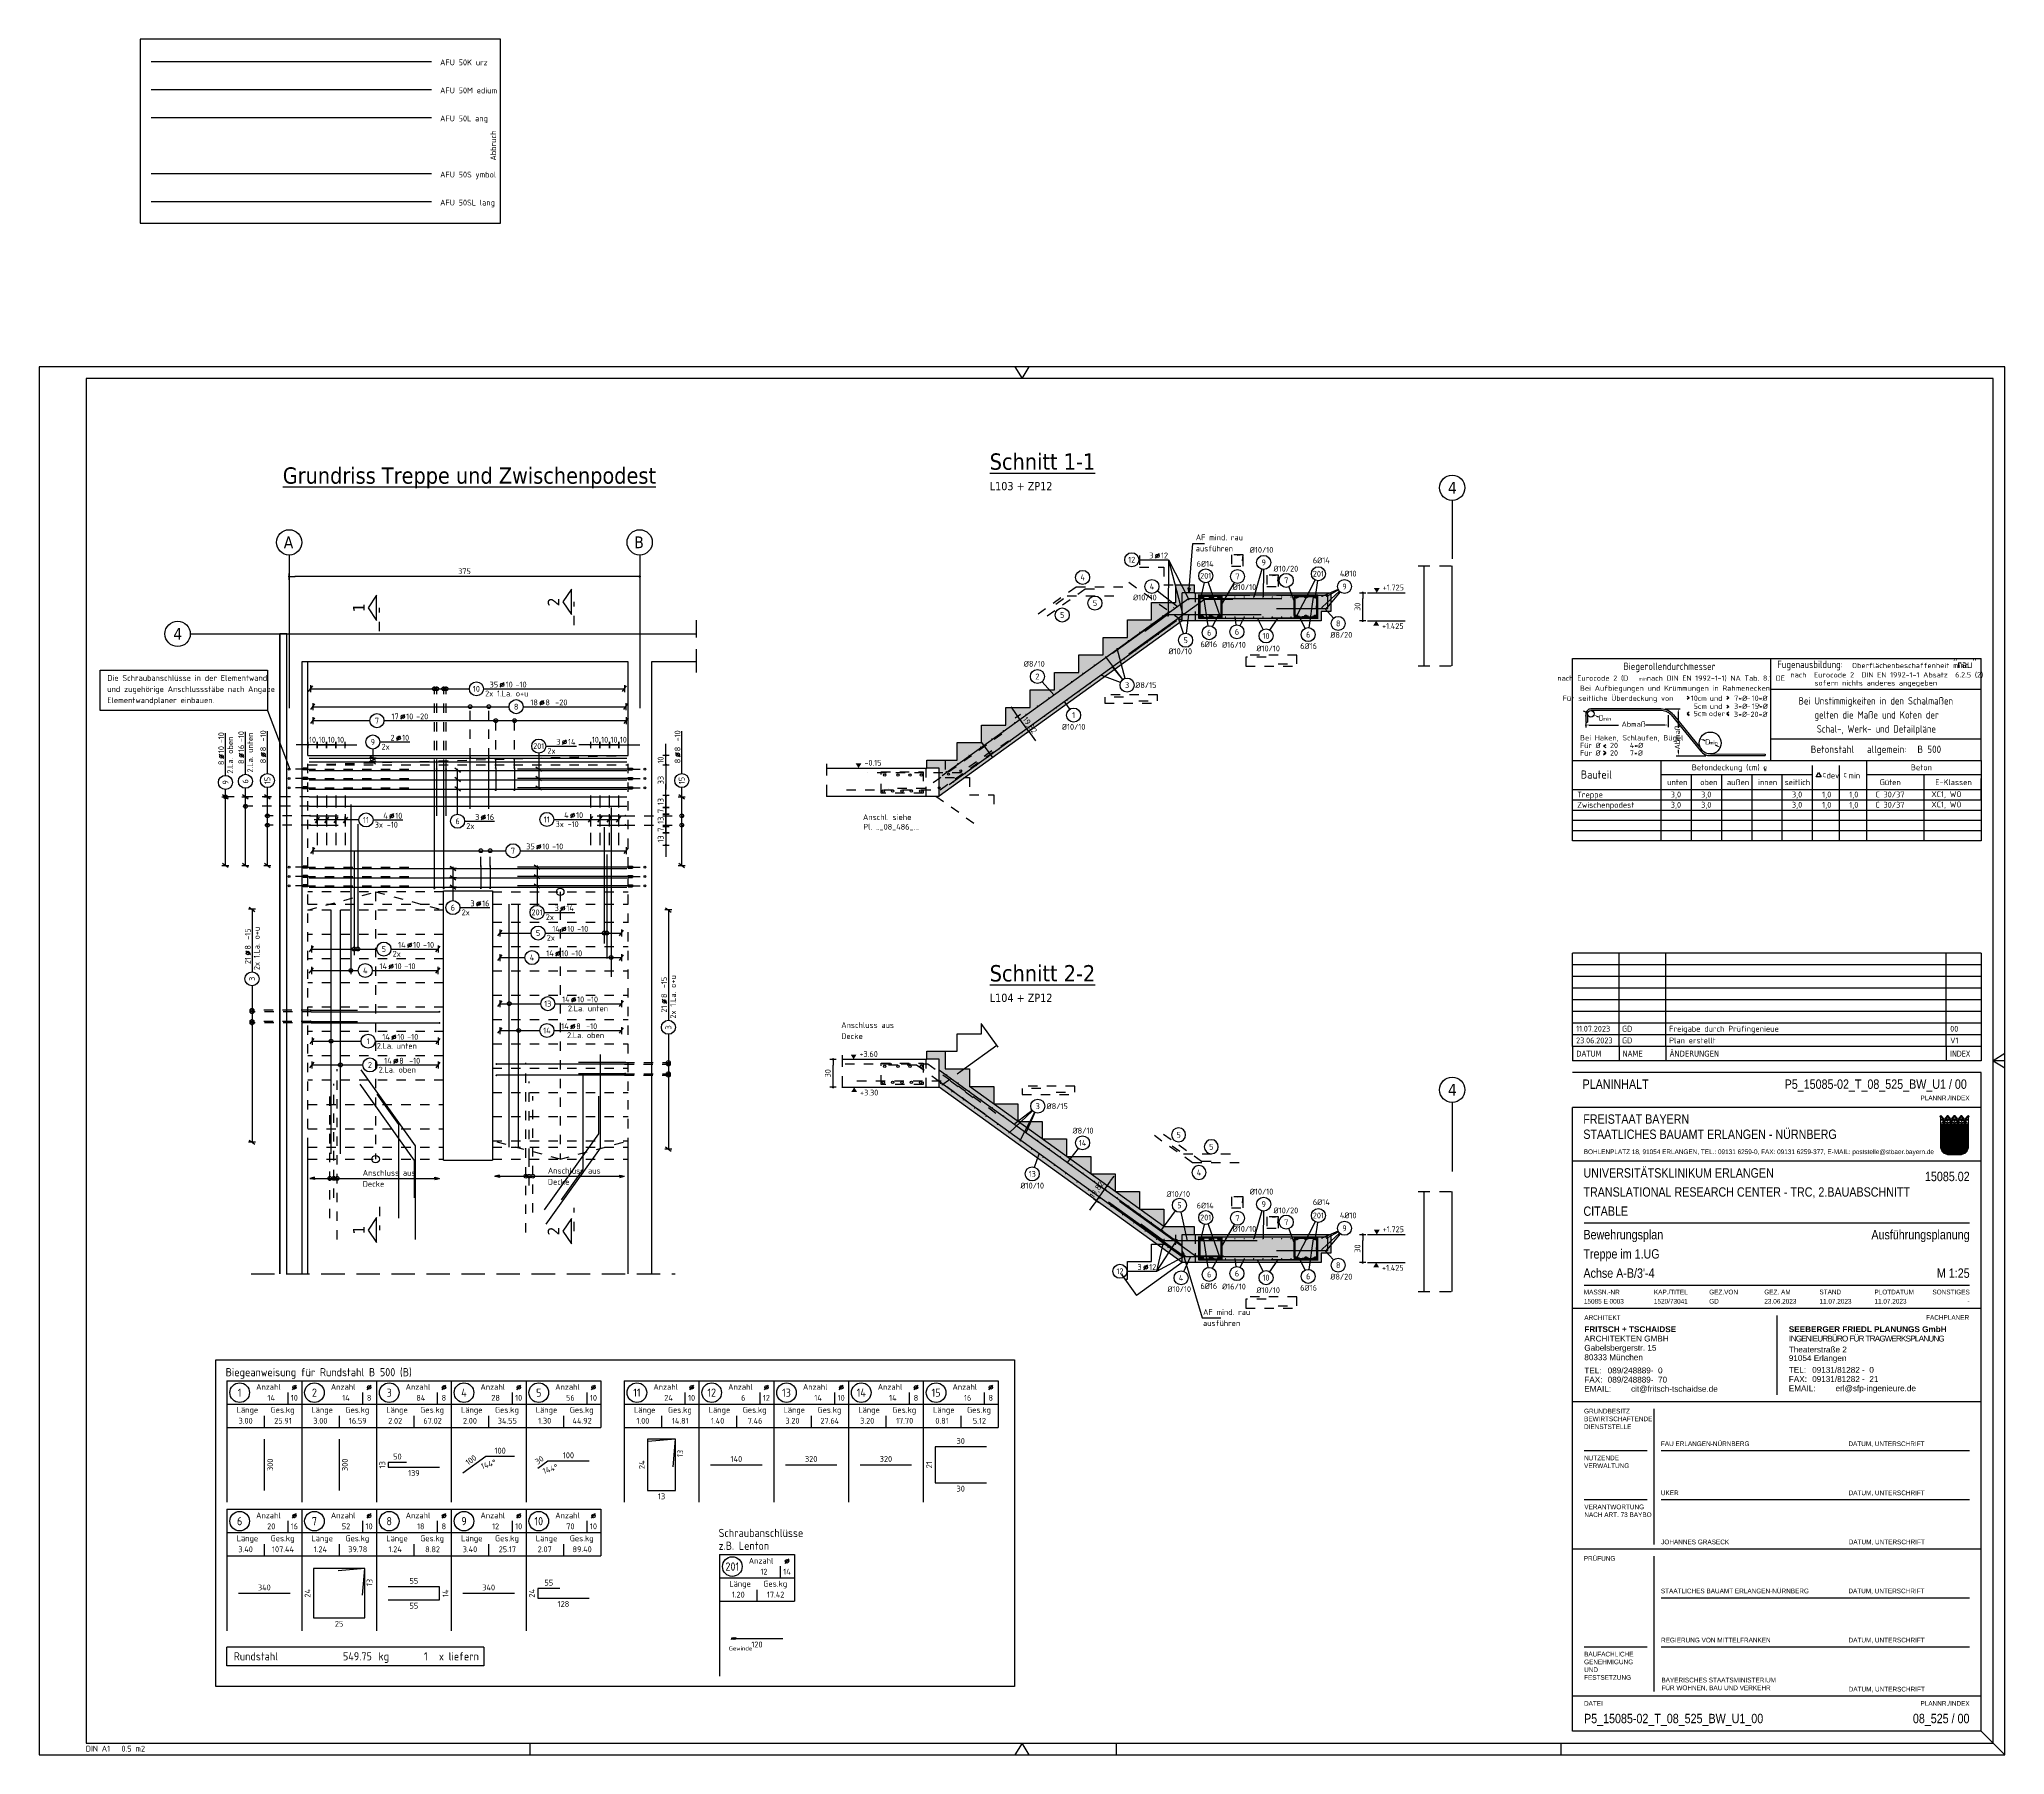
# Model space of a CAD drawing. Extents: x 0 to 29.1, y 0 to 18.4.
# Drawn here: x 0 to 21.02, y 0 to 18.35 of the extents above; entities that cross this region are included whole.
import ezdxf
from ezdxf.enums import TextEntityAlignment as Align

# ---------------------------------------------------------------- set-up
doc = ezdxf.new("R2010")
doc.units = 0
doc.header["$LTSCALE"] = 0.25
for name, pattern in [('AUSGEZOGEN', [1000.01, 1000, 0.01]), ('DOT', [0.175, 0.05, -0.125]), ('GESTRICHELT', [0.75, 0.5, -0.25]), ('GESTRICHELTX2', [1.5, 1, -0.5]), ('HIDDEN', [0.375, 0.25, -0.125]), ('HIDDEN2', [0.187, 0.125, -0.062]), ('PUNKT', [0.175, 0.05, -0.125]), ('STRICHPUNKT2', [0.55, 0.25, -0.125, 0.05, -0.125]), ('VERDECKT', [0.375, 0.25, -0.125])]:
    doc.linetypes.add(name, pattern=pattern)
for name, color, linetype in [('40 A Plankopf Text F+T', 7, 'Continuous'), ('ACHSEN', 7, 'Continuous'), ('AFU', 7, 'Continuous'), ('BET-ANS', 7, 'Continuous'), ('BETON', 7, 'Continuous'), ('DRUEBER', 7, 'Continuous'), ('grau_mittel', 7, 'Continuous'), ('HILFE', 7, 'Continuous'), ('koten', 7, 'Continuous'), ('LENTON', 7, 'Continuous'), ('MASSE', 7, 'Continuous'), ('OBJEKT', 7, 'Continuous'), ('RAHMEN', 7, 'Continuous'), ('RND', 7, 'Continuous'), ('RND-1', 7, 'Continuous'), ('RND_BILD', 7, 'Continuous'), ('SCHNITTE', 7, 'Continuous'), ('SFP_Achsen', 7, 'Continuous'), ('STEMPEL', 7, 'Continuous'), ('TEXT', 7, 'Continuous'), ('VERDECKT', 7, 'Continuous')]:
    doc.layers.add(name, color=color, linetype=linetype)
doc.layers.add('NOPLOT', color=7, linetype='Continuous', plot=False)
doc.styles.add('ERSTELLTER_STIL_3', font='arial.ttf')
doc.styles.add('ERSTELLTER_STIL_4', font='arialbd.ttf')
doc.styles.add('helv', font='tahoma.ttf')
doc.styles.add('plankopf_ArialN', font='ARIALN.TTF')
doc.styles.add('txt', font='isocp.shx')
doc.linetypes.add('ABBRUCH', pattern='A,0.15,-0.15,["x",Standard,S=0.07,R=0,X=-0.1,Y=-0.0238],-0.005', length=0.305)
doc.linetypes.add('AFU_50K', pattern='A,0.15,["/",Standard,S=0.2,R=0,X=-0.01,Y=-0.1],0.07,["/",Standard,S=0.2,R=0,X=-0.01,Y=-0.1],0.15', length=0.37)
doc.linetypes.add('AFU_50L', pattern='A,0.75,["/",Standard,S=0.2,R=0,X=-0.01,Y=-0.1],0.07,["/",Standard,S=0.2,R=0,X=-0.01,Y=-0.1],0.75', length=1.57)
doc.linetypes.add('AFU_50M', pattern='A,0.45,["/",Standard,S=0.2,R=0,X=-0.01,Y=-0.1],0.07,["/",Standard,S=0.2,R=0,X=-0.01,Y=-0.1],0.45', length=0.97)
doc.linetypes.add('AFU_50S', pattern='A,0,-0.15,["/",Standard,S=0.2,R=0,X=-0.01,Y=-0.1],0,-0.07,["/",Standard,S=0.2,R=0,X=-0.01,Y=-0.1],-0.15', length=0.37)
doc.linetypes.add('AFU_50SL', pattern='A,0,-0.75,["/",Standard,S=0.2,R=0,X=-0.01,Y=-0.1],0,-0.07,["/",Standard,S=0.2,R=0,X=-0.01,Y=-0.1],-0.75', length=1.57)
doc.dimstyles.new('DOT_I', dxfattribs={"dimscale": 0.25, "dimtxt": 0.25, "dimasz": 0.25, "dimexe": 0.1, "dimexo": 0.3, "dimgap": 0.1, "dimtad": 1, "dimdec": 3, "dimzin": 3, "dimtxsty": 'txt', "dimblk": 'DOT', "dimblk1": 'DOT', "dimblk2": 'DOT', "dimsah": 1, "dimcen": 0.1, "dimse1": 1, "dimse2": 1, "dimazin": 0, "dimtfac": 1, "dimtdec": 4, "dimtix": 1, "dimtmove": 2, "dimatfit": 3, "dimfxl": 0, "dimtvp": 1, "dimtolj": 1, "dimtzin": 0, "dimarcsym": 0})
pattern_1 = [(0, (-322.07857, -163.97815), (8e-17, 0.254), [])]

# ---------------------------------------------------------------- blocks, each defined once
blk = doc.blocks.new('Bundeslandwappen')
at = {"lineweight": 9, "true_color": 0xffffff}
for points in [[(-5.75, 16.5), (-5.98, 16.5), (-5.98, 16.29), (-5.75, 16.29)], [(-5.09, 15.68), (-5.31, 15.68), (-5.31, 15.47), (-5.09, 15.47)], [(-3.49, 15.68), (-3.71, 15.68), (-3.71, 15.47), (-3.49, 15.47)], [(-2.82, 16.5), (-3.05, 16.5), (-3.05, 16.29), (-2.82, 16.29)], [(-2.15, 15.68), (-2.38, 15.68), (-2.38, 15.47), (-2.15, 15.47)], [(-0.56, 15.68), (-0.78, 15.68), (-0.78, 15.47), (-0.56, 15.47)], [(0.11, 16.5), (-0.11, 16.5), (-0.11, 16.29), (0.11, 16.29)], [(0.78, 15.68), (0.56, 15.68), (0.56, 15.47), (0.78, 15.47)], [(2.38, 15.68), (2.15, 15.68), (2.15, 15.47), (2.38, 15.47)], [(3.05, 16.5), (2.82, 16.5), (2.82, 16.29), (3.05, 16.29)], [(3.71, 15.68), (3.49, 15.68), (3.49, 15.47), (3.71, 15.47)], [(5.31, 15.68), (5.09, 15.68), (5.09, 15.47), (5.31, 15.47)], [(5.98, 16.5), (5.75, 16.5), (5.75, 16.29), (5.98, 16.29)]]:
    blk.add_hatch(color=7, dxfattribs=at).paths.add_polyline_path(points)
at = {"true_color": 0xffffff}
for points in [[(-5.34, 12.59), (-5.7, 12.59), (-5.7, 12.19), (-5.07, 11.96)], [(-3.57, 8.42), (-5.7, 9.18), (-5.7, 6.17), (-2.07, 4.88)], [(-1.42, 10.67), (-5.07, 11.96), (-3.57, 8.42), (0.08, 7.13)], [(0.86, 12.59), (-2.24, 12.59), (-1.42, 10.67), (2.23, 9.38)], [(3.96, 12.59), (1.66, 12.59), (4.37, 11.63)], [(5.7, 8.15), (2.23, 9.38), (3.73, 5.84), (5.7, 5.14)], [(5.7, 11.16), (4.37, 11.63), (5.7, 8.5)], [(-5.7, 6.14), (-5.7, 3.7, 0.041392), (-5.65, 3.14), (-4.21, 2.63)], [(-0.56, 1.34), (-4.21, 2.63), (-3.29, 0.45, 0.073774), (-2.3, 0.3), (-0.12, 0.3)], [(1.58, 3.59), (-2.07, 4.88), (-0.56, 1.34), (2.36, 0.3, 0.043654), (2.95, 0.36)], [(3.73, 5.84), (0.08, 7.13), (1.58, 3.59), (5.23, 2.29)]]:
    blk.add_hatch(color=7, dxfattribs=at).paths.add_polyline_path(points)
at = {"lineweight": 9}
h = blk.add_hatch(dxfattribs=at)
h.set_pattern_fill('ANSI31', color=256, scale=0.08, angle=315, style=0)
h.set_pattern_definition(pattern_1)
h.paths.add_polyline_path([(-5.07, 11.96), (-5.7, 12.19), (-5.7, 9.18), (-3.57, 8.42)])
h = blk.add_hatch(dxfattribs=at)
h.set_pattern_fill('ANSI31', color=256, scale=0.08, angle=315, style=0)
h.set_pattern_definition(pattern_1)
h.paths.add_polyline_path([(-2.24, 12.59), (-5.34, 12.59), (-5.07, 11.96), (-1.42, 10.67)])
h = blk.add_hatch(dxfattribs=at)
h.set_pattern_fill('ANSI31', color=256, scale=0.08, angle=315, style=0)
h.set_pattern_definition(pattern_1)
h.paths.add_polyline_path([(0.08, 7.13), (-3.57, 8.42), (-2.07, 4.88), (1.58, 3.59)])
h = blk.add_hatch(dxfattribs=at)
h.set_pattern_fill('ANSI31', color=256, scale=0.08, angle=315, style=0)
h.set_pattern_definition(pattern_1)
h.paths.add_polyline_path([(2.23, 9.38), (-1.42, 10.67), (0.08, 7.13), (3.73, 5.84)])
h = blk.add_hatch(dxfattribs=at)
h.set_pattern_fill('ANSI31', color=256, scale=0.08, angle=315, style=0)
h.set_pattern_definition(pattern_1)
h.paths.add_polyline_path([(4.37, 11.63), (1.66, 12.59), (0.86, 12.59), (2.23, 9.38), (5.7, 8.15), (5.7, 8.5)])
h = blk.add_hatch(dxfattribs=at)
h.set_pattern_fill('ANSI31', color=256, scale=0.08, angle=315, style=0)
h.set_pattern_definition(pattern_1)
h.paths.add_polyline_path([(5.7, 12.59), (3.96, 12.59), (4.37, 11.63), (5.7, 11.16)])
h = blk.add_hatch(dxfattribs=at)
h.set_pattern_fill('ANSI31', color=256, scale=0.08, angle=315, style=0)
h.set_pattern_definition(pattern_1)
h.paths.add_polyline_path([(-2.07, 4.88), (-5.7, 6.17), (-5.7, 6.14), (-4.21, 2.63), (-0.56, 1.34)])
h = blk.add_hatch(dxfattribs=at)
h.set_pattern_fill('ANSI31', color=256, scale=0.08, angle=315, style=0)
h.set_pattern_definition(pattern_1)
h.paths.add_polyline_path([(-4.21, 2.63), (-5.65, 3.14, 0.285055), (-3.29, 0.45)])
h = blk.add_hatch(dxfattribs=at)
h.set_pattern_fill('ANSI31', color=256, scale=0.08, angle=315, style=0)
h.set_pattern_definition(pattern_1)
h.paths.add_polyline_path([(-0.56, 1.34), (-0.12, 0.3), (2.3, 0.3, 0.004354), (2.36, 0.3)])
h = blk.add_hatch(dxfattribs=at)
h.set_pattern_fill('ANSI31', color=256, scale=0.08, angle=315, style=0)
h.set_pattern_definition(pattern_1)
h.paths.add_polyline_path([(5.31, 2.11), (5.23, 2.29), (1.58, 3.59), (2.95, 0.36, 0.22704)])
h = blk.add_hatch(dxfattribs=at)
h.set_pattern_fill('ANSI31', color=256, scale=0.08, angle=315, style=0)
h.set_pattern_definition(pattern_1)
h.paths.add_polyline_path([(5.7, 5.14), (3.73, 5.84), (5.23, 2.29), (5.37, 2.24, 0.111178), (5.7, 3.7)])
for p, q in [((-6, 16.1), (-6, 3.7)), ((-6, 13.29), (6, 13.29)), ((-6, 12.94), (6, 12.94)), ((-5.7, 12.59), (-5.7, 3.7)), ((-5.7, 12.59), (5.7, 12.59)), ((-5.7, 12.19), (5.7, 8.15)), ((-5.7, 9.18), (5.7, 5.14)), ((-5.64, 14.97), (-5.64, 15.18)), ((-5.61, 16.59), (-5.62, 16.68)), ((-5.34, 12.59), (-0.12, 0.3)), ((-5.33, 15.19), (-5.33, 15.05)), ((-4.68, 14.54), (-5.26, 14.54)), ((-4.12, 14.54), (-3.54, 14.54)), ((-3.47, 15.19), (-3.47, 15.05)), ((-3.36, 13.9), (-2.93, 14.17)), ((-2.93, 13.63), (-3.36, 13.9)), ((-3.19, 16.59), (-3.18, 16.67)), ((-3.16, 14.97), (-3.16, 15.18)), ((-2.93, 15.58), (-2.93, 14.47)), ((-2.93, 14.17), (-2.5, 13.9)), ((-2.5, 13.9), (-2.93, 13.63)), ((-2.71, 14.97), (-2.71, 15.18)), ((-2.68, 16.59), (-2.69, 16.67)), ((-2.4, 15.19), (-2.4, 15.05)), ((-1.74, 14.54), (-2.32, 14.54)), ((-2.24, 12.59), (2.95, 0.36)), ((-1.19, 14.54), (-0.61, 14.54)), ((-0.54, 15.19), (-0.54, 15.05)), ((0, 14.17), (-0.43, 13.9)), ((-0.43, 13.9), (0, 13.63)), ((-0.25, 16.59), (-0.24, 16.67)), ((-0.22, 14.97), (-0.22, 15.18)), ((0, 15.58), (0, 14.47)), ((0.43, 13.9), (0, 14.17)), ((0, 13.63), (0.43, 13.9)), ((0.22, 14.97), (0.22, 15.18)), ((0.25, 16.59), (0.24, 16.67)), ((0.54, 15.19), (0.54, 15.05)), ((1.19, 14.54), (0.61, 14.54)), ((0.86, 12.59), (5.31, 2.11)), ((1.66, 12.59), (5.7, 11.16)), ((1.74, 14.54), (2.32, 14.54)), ((2.4, 15.19), (2.4, 15.05)), ((2.93, 14.17), (2.5, 13.9)), ((2.5, 13.9), (2.93, 13.63)), ((2.68, 16.59), (2.69, 16.67)), ((2.71, 14.97), (2.71, 15.18)), ((2.93, 15.58), (2.93, 14.47)), ((3.36, 13.9), (2.93, 14.17)), ((2.93, 13.63), (3.36, 13.9)), ((3.16, 14.97), (3.16, 15.18)), ((3.19, 16.59), (3.18, 16.67)), ((3.47, 15.19), (3.47, 15.05)), ((4.12, 14.54), (3.54, 14.54)), ((3.96, 12.59), (5.7, 8.5)), ((4.68, 14.54), (5.26, 14.54)), ((5.33, 15.19), (5.33, 15.05)), ((5.61, 16.59), (5.62, 16.68)), ((5.64, 14.97), (5.64, 15.18)), ((5.7, 3.7), (5.7, 12.59)), ((6, 3.7), (6, 16.1)), ((-5.7, 6.17), (5.37, 2.24)), ((-5.7, 6.14), (-3.29, 0.45)), ((-5.66, 3.14), (2.36, 0.3)), ((-2.3, 0.3), (2.3, 0.3)), ((-2.3, 0), (2.3, 0))]:
    blk.add_line(p, q, dxfattribs=at)
for points in [[(-5.75, 16.29), (-5.98, 16.29), (-5.98, 16.5), (-5.75, 16.5)], [(-5.09, 15.47), (-5.31, 15.47), (-5.31, 15.68), (-5.09, 15.68)], [(-4.07, 13.71), (-4.83, 13.71), (-4.83, 14.1), (-4.07, 14.1)], [(-3.71, 15.47), (-3.49, 15.47), (-3.49, 15.68), (-3.71, 15.68)], [(-2.82, 16.29), (-3.05, 16.29), (-3.05, 16.5), (-2.82, 16.5)], [(-2.15, 15.47), (-2.38, 15.47), (-2.38, 15.68), (-2.15, 15.68)], [(-1.8, 13.71), (-1.04, 13.71), (-1.04, 14.1), (-1.8, 14.1)], [(-0.78, 15.47), (-0.56, 15.47), (-0.56, 15.68), (-0.78, 15.68)], [(0.11, 16.29), (-0.11, 16.29), (-0.11, 16.5), (0.11, 16.5)], [(0.78, 15.47), (0.56, 15.47), (0.56, 15.68), (0.78, 15.68)], [(1.8, 13.71), (1.04, 13.71), (1.04, 14.1), (1.8, 14.1)], [(2.15, 15.47), (2.38, 15.47), (2.38, 15.68), (2.15, 15.68)], [(3.05, 16.29), (2.82, 16.29), (2.82, 16.5), (3.05, 16.5)], [(3.71, 15.47), (3.49, 15.47), (3.49, 15.68), (3.71, 15.68)], [(4.07, 13.71), (4.83, 13.71), (4.83, 14.1), (4.07, 14.1)], [(5.09, 15.47), (5.31, 15.47), (5.31, 15.68), (5.09, 15.68)], [(5.75, 16.29), (5.98, 16.29), (5.98, 16.5), (5.75, 16.5)]]:
    blk.add_lwpolyline(points, close=True, dxfattribs=at)
for centre in [(-5.28, 13.9), (-3.71, 13.9), (-2.2, 13.9), (-0.68, 13.9), (0.68, 13.9), (2.2, 13.9), (3.71, 13.9), (5.28, 13.9)]:
    blk.add_circle(centre, 0.123, dxfattribs=at)
for centre, radius, start, end in [((-2.93, 16.58), 0.264, 24.0166, 155.34093), ((0, 16.58), 0.264, 24.0166, 155.34093), ((2.93, 16.58), 0.264, 24.0166, 155.34093), ((-5.89, 16.45), 0.362, 44.66814, 253.11831), ((-5.67, 16.67), 0.05, 6.6615, 44.66814), ((-5.49, 15.18), 0.157, 3.2756, 179.55206), ((-5.19, 14.99), 0.453, 182.83284, 261.30427), ((-5.56, 16.59), 0.05, 186.6615, 265.62087), ((-5.42, 15.99), 0.179, 74.78828, 15.13561), ((-5.59, 16.26), 0.281, 346.02321, 85.62087), ((-5.36, 16.21), 0.05, 254.78828, 346.02321), ((-5.26, 15.23), 0.191, 249.63581, 3.08566), ((-5.2, 16.05), 0.05, 93.06329, 195.13561), ((-5.19, 15.87), 0.224, 350.95424, 93.06329), ((-5.02, 15.24), 0.05, 82.94673, 183.08566), ((-4.99, 15.54), 0.249, 262.94673, 77.88554), ((-4.92, 15.83), 0.05, 170.95424, 257.88554), ((-4.62, 14.89), 0.224, 71.40005, 0), ((-4.71, 14.85), 0.312, 275.96495, 353.97732), ((-4.4, 15.24), 0.208, 317.07745, 222.92255), ((-4.18, 14.89), 0.224, 180, 108.59995), ((-4.09, 14.85), 0.312, 186.02268, 264.03505), ((-3.81, 15.54), 0.249, 102.11446, 277.05327), ((-3.88, 15.83), 0.05, 282.11446, 9.04576), ((-3.61, 15.87), 0.224, 86.93671, 189.04576), ((-3.78, 15.24), 0.05, 356.91434, 97.05327), ((-3.54, 15.23), 0.191, 176.91434, 290.36419), ((-3.6, 16.05), 0.05, 344.86439, 86.93671), ((-3.38, 15.99), 0.179, 164.86439, 105.21172), ((-3.61, 14.99), 0.453, 278.69573, 357.16716), ((-3.21, 16.26), 0.281, 94.37913, 193.97679), ((-3.44, 16.21), 0.05, 193.97679, 285.21172), ((-3.31, 15.18), 0.157, 0.44794, 176.7244), ((-3.24, 16.59), 0.05, 274.37913, 353.3385), ((-3.13, 16.67), 0.05, 155.22882, 173.3385), ((-2.55, 15.18), 0.157, 3.2756, 179.55206), ((-2.26, 14.99), 0.453, 182.83284, 261.30427), ((-2.74, 16.66), 0.05, 6.6615, 24.0166), ((-2.63, 16.59), 0.05, 186.6615, 265.62087), ((-2.49, 15.99), 0.179, 74.78828, 15.13561), ((-2.65, 16.26), 0.281, 346.02321, 85.62087), ((-2.43, 16.21), 0.05, 254.78828, 346.02321), ((-2.33, 15.23), 0.191, 249.63581, 3.08566), ((-2.27, 16.05), 0.05, 93.06329, 195.13561), ((-2.26, 15.87), 0.224, 350.95424, 93.06329), ((-2.09, 15.24), 0.05, 82.94673, 183.08566), ((-2.05, 15.54), 0.249, 262.94673, 77.88554), ((-1.99, 15.83), 0.05, 170.95424, 257.88554), ((-1.69, 14.89), 0.224, 71.40005, 0), ((-1.78, 14.85), 0.312, 275.96495, 353.97732), ((-1.47, 15.24), 0.208, 317.07745, 222.92255), ((-1.24, 14.89), 0.224, 180, 108.59995), ((-1.16, 14.85), 0.312, 186.02268, 264.03505), ((-0.88, 15.54), 0.249, 102.11446, 277.05327), ((-0.94, 15.83), 0.05, 282.11446, 9.04576), ((-0.67, 15.87), 0.224, 86.93671, 189.04576), ((-0.84, 15.24), 0.05, 356.91434, 97.05327), ((-0.6, 15.23), 0.191, 176.91434, 290.36419), ((-0.66, 16.05), 0.05, 344.86439, 86.93671), ((-0.44, 15.99), 0.179, 164.86439, 105.21172), ((-0.68, 14.99), 0.453, 278.69573, 357.16716), ((-0.28, 16.26), 0.281, 94.37913, 193.97679), ((-0.5, 16.21), 0.05, 193.97679, 285.21172), ((-0.38, 15.18), 0.157, 0.44794, 176.7244), ((-0.3, 16.59), 0.05, 274.37913, 353.3385), ((-0.19, 16.67), 0.05, 155.22882, 173.3385), ((0.38, 15.18), 0.157, 3.2756, 179.55206), ((0.68, 14.99), 0.453, 182.83284, 261.30427), ((0.19, 16.66), 0.05, 6.6615, 24.0166), ((0.3, 16.59), 0.05, 186.6615, 265.62087), ((0.44, 15.99), 0.179, 74.78828, 15.13561), ((0.28, 16.26), 0.281, 346.02321, 85.62087), ((0.5, 16.21), 0.05, 254.78828, 346.02321), ((0.6, 15.23), 0.191, 249.63581, 3.08566), ((0.66, 16.05), 0.05, 93.06329, 195.13561), ((0.67, 15.87), 0.224, 350.95424, 93.06329), ((0.84, 15.24), 0.05, 82.94673, 183.08566), ((0.88, 15.54), 0.249, 262.94673, 77.88554), ((0.94, 15.83), 0.05, 170.95424, 257.88554), ((1.24, 14.89), 0.224, 71.40005, 0), ((1.16, 14.85), 0.312, 275.96495, 353.97732), ((1.47, 15.24), 0.208, 317.07745, 222.92255), ((1.69, 14.89), 0.224, 180, 108.59995), ((1.78, 14.85), 0.312, 186.02268, 264.03505), ((2.05, 15.54), 0.249, 102.11446, 277.05327), ((1.99, 15.83), 0.05, 282.11446, 9.04576), ((2.26, 15.87), 0.224, 86.93671, 189.04576), ((2.09, 15.24), 0.05, 356.91434, 97.05327), ((2.33, 15.23), 0.191, 176.91434, 290.36419), ((2.27, 16.05), 0.05, 344.86439, 86.93671), ((2.49, 15.99), 0.179, 164.86439, 105.21172), ((2.26, 14.99), 0.453, 278.69573, 357.16716), ((2.65, 16.26), 0.281, 94.37913, 193.97679), ((2.43, 16.21), 0.05, 193.97679, 285.21172), ((2.55, 15.18), 0.157, 0.44794, 176.7244), ((2.63, 16.59), 0.05, 274.37913, 353.3385), ((2.74, 16.67), 0.05, 155.22882, 173.3385), ((3.31, 15.18), 0.157, 3.2756, 179.55206), ((3.61, 14.99), 0.453, 182.83284, 261.30427), ((3.13, 16.66), 0.05, 6.6615, 24.0166), ((3.24, 16.59), 0.05, 186.6615, 265.62087), ((3.38, 15.99), 0.179, 74.78828, 15.13561), ((3.21, 16.26), 0.281, 346.02321, 85.62087), ((3.44, 16.21), 0.05, 254.78828, 346.02321), ((3.54, 15.23), 0.191, 249.63581, 3.08566), ((3.6, 16.05), 0.05, 93.06329, 195.13561), ((3.61, 15.87), 0.224, 350.95424, 93.06329), ((3.78, 15.24), 0.05, 82.94673, 183.08566), ((3.81, 15.54), 0.249, 262.94673, 77.88554), ((3.88, 15.83), 0.05, 170.95424, 257.88554), ((4.18, 14.89), 0.224, 71.40005, 0), ((4.09, 14.85), 0.312, 275.96495, 353.97732), ((4.4, 15.24), 0.208, 317.07745, 222.92255), ((4.62, 14.89), 0.224, 180, 108.59995), ((4.71, 14.85), 0.312, 186.02268, 264.03505), ((4.99, 15.54), 0.249, 102.11446, 277.05327), ((4.92, 15.83), 0.05, 282.11446, 9.04576), ((5.19, 15.87), 0.224, 86.93671, 189.04576), ((5.02, 15.24), 0.05, 356.91434, 97.05327), ((5.26, 15.23), 0.191, 176.91434, 290.36419), ((5.2, 16.05), 0.05, 344.86439, 86.93671), ((5.42, 15.99), 0.179, 164.86439, 105.21172), ((5.19, 14.99), 0.453, 278.69573, 357.16716), ((5.59, 16.26), 0.281, 94.37913, 193.97679), ((5.36, 16.21), 0.05, 193.97679, 285.21172), ((5.49, 15.18), 0.157, 0.44794, 176.7244), ((5.56, 16.59), 0.05, 274.37913, 353.3385), ((5.67, 16.67), 0.05, 135.33186, 173.3385), ((5.89, 16.45), 0.362, 286.88169, 135.33186), ((-2.3, 3.7), 3.7, 180, 270), ((-2.3, 3.7), 3.4, 180, 270), ((2.3, 3.7), 3.7, 270, 0), ((2.3, 3.7), 3.4, 270, 0)]:
    blk.add_arc(centre, radius, start, end, dxfattribs=at)
blk = doc.blocks.new('Plankopf_PU')
for p, q in [((-18.5, 25.4), (-18.5, 27.7)), ((-1, 27.7), (-18.5, 27.7)), ((-1, 27.7), (-18.5, 27.7)), ((-1, 25.4), (-1, 27.7)), ((-1, 25.4), (-18.5, 25.4)), ((-1, 25.4), (-18.5, 25.4)), ((-18.5, 19.1), (-18.5, 25.4)), ((-1, 19.1), (-1, 25.4)), ((-1.5, 22.75), (-18, 22.75)), ((-18, 20.1), (-1.5, 20.1)), ((-18.5, 15.1), (-18.5, 19.1)), ((-1, 19.1), (-18.5, 19.1)), ((-9.75, 18.8), (-9.75, 15.4)), ((-1, 15.1), (-1, 19.1)), ((-1, 15.1), (-18.5, 15.1)), ((-1, 15.1), (-18.5, 15.1)), ((-18.5, 8.8), (-18.5, 15.1)), ((-15, 9), (-15, 14.8)), ((-1, 8.8), (-1, 15.1)), ((-15.3, 13), (-18, 13)), ((-1.5, 13), (-14.7, 13)), ((-15.3, 10.9), (-18, 10.9)), ((-1.5, 10.9), (-14.7, 10.9)), ((-18.5, 2.5), (-18.5, 8.8)), ((-1, 8.8), (-18.5, 8.8)), ((-15, 2.7), (-15, 8.5)), ((-1, 2.5), (-1, 8.8)), ((-1.5, 6.7), (-14.7, 6.7)), ((-15.3, 4.6), (-18, 4.6)), ((-1.5, 4.6), (-14.7, 4.6)), ((-1, 2.5), (-18.5, 2.5)), ((-18.5, 1), (-18.5, 2.5)), ((-1, 2.5), (-18.5, 2.5)), ((-1, 1), (-1, 2.5)), ((-1, 1), (-18.5, 1))]:
    blk.add_line(p, q)
at = {"xscale": 0.1, "yscale": 0.1, "zscale": 0.1}
blk.add_blockref('Bundeslandwappen', (-2.148, 25.669), dxfattribs=at)
at = {"linetype": 'AUSGEZOGEN', "lineweight": 35, "style": 'plankopf_ArialN'}
for s, height, p in [('FREISTAAT BAYERN', 0.4, (-18.032, 27.401)), ('PRÜFUNG', 0.2, (-18.013, 8.5))]:
    blk.add_text(s, height=height, dxfattribs=at).set_placement(p, align=Align.TOP_LEFT)
blk.add_text('STAATLICHES BAUAMT ERLANGEN - NÜRNBERG', height=0.4, dxfattribs=at).set_placement((-18.032, 26.552), align=Align.MIDDLE_LEFT)
at = {"style": 'plankopf_ArialN'}
for s, p in [('BOHLENPLATZ 18, 91054 ERLANGEN, TEL.: 09131 6259-0, FAX: 09131 6259-377, E-MAIL: poststelle@stbaer.bayern.de', (-18.012, 25.702)), ('MASSN.-NR', (-18.011, 19.698)), ('KAP./TITEL', (-15.01, 19.698)), ('GEZ.VON', (-12.644, 19.7)), ('GEZ. AM', (-10.286, 19.7)), ('STAND', (-7.927, 19.702)), ('PLOTDATUM', (-5.574, 19.7)), ('FAU ERLANGEN-NÜRNBERG', (-14.712, 13.207)), ('DATUM, UNTERSCHRIFT', (-6.687, 13.207)), ('UKER', (-14.712, 11.107)), ('DATUM, UNTERSCHRIFT', (-6.68, 11.106)), ('JOHANNES GRASECK', (-14.7, 9.005)), ('DATUM, UNTERSCHRIFT', (-6.675, 9.005)), ('STAATLICHES BAUAMT ERLANGEN-NÜRNBERG', (-14.712, 6.907)), ('DATUM, UNTERSCHRIFT', (-6.687, 6.907)), ('REGIERUNG VON MITTELFRANKEN', (-14.705, 4.806)), ('DATUM, UNTERSCHRIFT', (-6.68, 4.806)), ('DATUM, UNTERSCHRIFT', (-6.675, 2.705)), ('DATEI', (-18.002, 2.095))]:
    blk.add_text(s, height=0.2, dxfattribs=at).set_placement(p)
for s, p in [('SONSTIGES', (-1.493, 19.7)), ('PLANNR./INDEX', (-1.501, 2.095))]:
    blk.add_text(s, height=0.2, dxfattribs=at).set_placement(p, align=Align.RIGHT)
at = {"linetype": 'AUSGEZOGEN', "lineweight": 35, "style": 'plankopf_ArialN'}
blk.add_text('ARCHITEKT', height=0.2, dxfattribs=at).set_placement((-17.989, 18.607))
blk.add_text('FACHPLANER', height=0.2, dxfattribs=at).set_placement((-1.52, 18.611), align=Align.RIGHT)
at = {"insert": (-5.574, 19.303), "char_height": 0.2, "attachment_point": 7, "style": 'plankopf_ArialN'}
blk.add_mtext('11.07.2023', dxfattribs=at)
at = {"char_height": 0.2, "attachment_point": 1, "style": 'plankopf_ArialN'}
for s, insert, width in [('GRUNDBESITZ\\PBEWIRTSCHAFTENDE DIENSTSTELLE', (-18, 14.804), 2.5), ('NUTZENDE^JVERWALTUNG', (-17.998, 12.8), 2.69843), ('VERANTWORTUNG  NACH ART. 73 BAYBO', (-17.988, 10.705), 2.68768), ('BAUFACHLICHE GENEHMIGUNG UND FESTSETZUNG', (-17.998, 4.404), 2.2311), ('BAYERISCHES STAATSMINISTERIUM ^JFÜR WOHNEN, BAU UND VERKEHR', (-14.689, 3.294), 9.29412)]:
    blk.add_mtext(s, dxfattribs=dict(at, insert=insert, width=width))
at = {"style": 'plankopf_ArialN'}
for tag, p in [('PROJEKTBEZEICHNUNGZ1', (-18.025, 24.578)), ('PROJEKTBEZEICHNUNGZ2', (-18.025, 23.761)), ('PROJEKTBEZEICHNUNGZ3', (-18.025, 22.941))]:
    blk.add_attdef(tag, text='', height=0.4, dxfattribs=at).set_placement(p, align=Align.BOTTOM_LEFT)
for tag, p in [('GEB.-NR', (-1.5, 24.946)), ('0.000X', (-1.507, 1.749))]:
    blk.add_attdef(tag, text='', height=0.4, dxfattribs=at).set_placement(p, align=Align.TOP_RIGHT)
for tag, p, height in [('PLANINHALTZ1', (-18.025, 22.055), 0.4), ('PLANINHALTZ2', (-18.025, 21.232), 0.4), ('PLANINHALTZ3', (-18.025, 20.409), 0.4), ('MASSN.-NR', (-18.005, 19.303), 0.2), ('KAPITEL/TITEL', (-15.01, 19.303), 0.2), ('GEZ_VON', (-12.644, 19.303), 0.2), ('GEZ_AM', (-10.286, 19.303), 0.2), ('STAND', (-7.927, 19.303), 0.2)]:
    blk.add_attdef(tag, p, '', height=height, dxfattribs=at)
for tag, height, p in [('PLANUNGSPHASE', 0.4, (-1.5, 22.055)), ('PROJEKTKATEGORIE', 0.4, (-1.5, 21.232)), ('MAßSTAB', 0.4, (-1.5, 20.409)), ('SONSTIGES', 0.2, (-1.5, 19.303))]:
    blk.add_attdef(tag, text='', height=height, dxfattribs=at).set_placement(p, align=Align.RIGHT)
at = {"layer": '40 A Plankopf Text F+T', "color": 7, "linetype": 'Continuous', "lineweight": 13, "char_height": 0.25, "attachment_point": 7}
for s, insert, style in [('\\A1;ARCHITEKTEN GMBH', (-17.988, 17.68), 'ERSTELLTER_STIL_3'), ('\\A1;FRITSCH + TSCHAIDSE ', (-17.988, 18.081), 'ERSTELLTER_STIL_4'), ('\\A1;SEEBERGER FRIEDL PLANUNGS GmbH', (-9.238, 18.081), 'ERSTELLTER_STIL_4'), ('\\A1;{\\T0.8;INGENIEURBÜRO FÜR TRAGWERKSPLANUNG}', (-9.238, 17.68), 'ERSTELLTER_STIL_3'), ('\\A1;80333 München', (-17.988, 16.879), 'ERSTELLTER_STIL_3'), ('\\A1;Gabelsbergerstr. 15', (-17.988, 17.212), 'ERSTELLTER_STIL_3'), ('\\A1;Theaterstraße 2', (-9.238, 17.212), 'ERSTELLTER_STIL_3'), ('\\A1;91054 Erlangen', (-9.238, 16.771), 'ERSTELLTER_STIL_3')]:
    blk.add_mtext(s, dxfattribs=dict(at, insert=insert, style=style))
at = {"layer": '40 A Plankopf Text F+T', "color": 7, "linetype": 'Continuous', "lineweight": 13, "char_height": 0.25, "attachment_point": 7, "line_spacing_factor": 0.945293, "style": 'ERSTELLTER_STIL_3'}
for s, insert in [('\\A1;TEL: ^I089/248889-  0\\PFAX: ^I089/248889-  70\\PEMAIL: ^Icit@fritsch-tschaidse.de', (-17.988, 15.481)), ('\\A1;TEL: ^I09131/81282 -  0\\PFAX: ^I09131/81282 -  21\\PEMAIL: ^Ierl@sfp-ingenieure.de', (-9.238, 15.481))]:
    blk.add_mtext(s, dxfattribs=dict(at, insert=insert))
blk = doc.blocks.new('Plankopf-ER')
at = {"layer": 'RAHMEN', "color": 7, "linetype": 'Continuous'}
for p, q in [((-0.5, 4.6), (-18, 4.6)), ((-18, 4.1), (-18, 4.6)), ((-16, 4.1), (-16, 4.6)), ((-14, 4.1), (-14, 4.6)), ((-2, 4.1), (-2, 4.6)), ((-0.5, 4.6), (-0.5, 4.1)), ((-0.5, 4.1), (-18, 4.1)), ((-18, 3.6), (-18, 4.1)), ((-0.5, 3.6), (-18, 3.6)), ((-18, 3.1), (-18, 3.6)), ((-16, 3.6), (-16, 4.1)), ((-16, 3.1), (-16, 3.6)), ((-14, 3.6), (-14, 4.1)), ((-14, 3.1), (-14, 3.6)), ((-2, 3.6), (-2, 4.1)), ((-2, 3.1), (-2, 3.6)), ((-0.5, 4.1), (-0.5, 3.6)), ((-0.5, 3.6), (-0.5, 3.1)), ((-0.5, 3.1), (-18, 3.1)), ((-18, 2.6), (-18, 3.1)), ((-0.5, 2.6), (-18, 2.6)), ((-18, 2.1), (-18, 2.6)), ((-16, 2.6), (-16, 3.1)), ((-16, 2.1), (-16, 2.6)), ((-14, 2.6), (-14, 3.1)), ((-14, 2.1), (-14, 2.6)), ((-2, 2.6), (-2, 3.1)), ((-2, 2.1), (-2, 2.6)), ((-0.5, 3.1), (-0.5, 2.6)), ((-0.5, 2.6), (-0.5, 2.1)), ((-0.5, 2.1), (-18, 2.1)), ((-18, 1.6), (-18, 2.1)), ((-16, 1.6), (-16, 2.1)), ((-14, 1.6), (-14, 2.1)), ((-2, 1.6), (-2, 2.1)), ((-0.5, 2.1), (-0.5, 1.6)), ((-0.5, 1.6), (-18, 1.6)), ((-18, 1.1), (-18, 1.6)), ((-0.5, 1.1), (-18, 1.1)), ((-18, 0.6), (-18, 1.1)), ((-16, 1.1), (-16, 1.6)), ((-16, 0.6), (-16, 1.1)), ((-14, 1.1), (-14, 1.6)), ((-14, 0.6), (-14, 1.1)), ((-2, 1.1), (-2, 1.6)), ((-2, 0.6), (-2, 1.1)), ((-0.5, 1.6), (-0.5, 1.1)), ((-0.5, 1.1), (-0.5, 0.6)), ((-0.5, 0.6), (-18, 0.6)), ((-18, 0.6), (-18, 0)), ((-0.5, 0), (-18, 0)), ((-16, 0.6), (-16, 0)), ((-14, 0.6), (-14, 0)), ((-2, 0.6), (-2, 0)), ((-0.5, 0.6), (-0.5, 0))]:
    blk.add_line(p, q, dxfattribs=at)
at = {"layer": 'RAHMEN', "color": 7, "linetype": 'Continuous', "style": 'txt'}
for tag, p in [('INDEX-D8', (-17.841, 4.242)), ('INDEX-N8', (-15.876, 4.242)), ('INDEX-X8', (-13.857, 4.242)), ('INDEX8', (-1.833, 4.242)), ('INDEX-D7', (-17.841, 3.742)), ('INDEX-D6', (-17.841, 3.242)), ('INDEX-N7', (-15.876, 3.742)), ('INDEX-N6', (-15.876, 3.242)), ('INDEX-X7', (-13.857, 3.742)), ('INDEX-X6', (-13.857, 3.242)), ('INDEX7', (-1.833, 3.742)), ('INDEX6', (-1.833, 3.242)), ('INDEX-D5', (-17.841, 2.742)), ('INDEX-N5', (-15.876, 2.742)), ('INDEX-X5', (-13.857, 2.742)), ('INDEX5', (-1.833, 2.742)), ('INDEX-D4', (-17.841, 2.242)), ('INDEX-D3', (-17.841, 1.742)), ('INDEX-N4', (-15.876, 2.242)), ('INDEX-N3', (-15.876, 1.742)), ('INDEX-X4', (-13.857, 2.242)), ('INDEX-X3', (-13.857, 1.742)), ('INDEX4', (-1.833, 2.242)), ('INDEX3', (-1.833, 1.742)), ('INDEX-D2', (-17.841, 1.242)), ('INDEX-D1', (-17.841, 0.742)), ('INDEX-N2', (-15.876, 1.242)), ('INDEX-N1', (-15.876, 0.742)), ('INDEX-X2', (-13.857, 1.242)), ('INDEX-X1', (-13.857, 0.742)), ('INDEX2', (-1.833, 1.242)), ('INDEX1', (-1.833, 0.742))]:
    blk.add_attdef(tag, p, '', height=0.25, dxfattribs=at)
at = {"layer": 'STEMPEL', "color": 7, "linetype": 'Continuous', "style": 'helv'}
for s, p in [('DATUM', (-17.833, 0.176)), ('NAME', (-15.853, 0.176)), ('ÄNDERUNGEN', (-13.833, 0.176))]:
    blk.add_text(s, height=0.25, dxfattribs=at).set_placement(p)
at = {"layer": 'STEMPEL', "color": 7, "linetype": 'Continuous', "style": 'helv', "width": 0.8}
blk.add_text('INDEX', height=0.25, dxfattribs=at).set_placement((-1.833, 0.176))
blk = doc.blocks.new('LEI_GRE')
at = {"layer": 'RND', "color": 7, "linetype": 'Continuous'}
for p, q in [((-0.09, -0.12), (0.09, 0.12)), ((0, 0.15), (0, -0.15))]:
    blk.add_line(p, q, dxfattribs=at)
blk = doc.blocks.new('RND_LEI')
at = {"layer": 'RND', "color": 7, "linetype": 'Continuous'}
blk.add_line((1.022, 0.066), (1.19, 0.27), dxfattribs=at)
for centre, radius in [((0, 0), 0.3), ((1.106, 0.168), 0.075)]:
    blk.add_circle(centre, radius, dxfattribs=at)
at = {"layer": 'RND', "color": 7, "linetype": 'Continuous', "style": 'txt'}
blk.add_attdef('POSL', text='', height=0.25, dxfattribs=at).set_placement((0, 0), align=Align.MIDDLE)
blk.add_attdef('ANZ', text='', height=0.25, dxfattribs=at).set_placement((0.931, 0.057), align=Align.RIGHT)
for tag, p in [('DUM', (1.253, 0.057)), ('ABSTD', (1.674, 0.057)), ('POSTXT', (0.374, -0.327))]:
    blk.add_attdef(tag, p, '', height=0.25, dxfattribs=at)
blk = doc.blocks.new('DOT')
at = {"layer": 'MASSE', "color": 7, "linetype": 'Continuous'}
for p, q in [((0, 0), (-1, 0)), ((0, 0.54), (0, -0.54))]:
    blk.add_line(p, q, dxfattribs=at)
at = {"layer": 'MASSE', "color": 7, "linetype": 'Continuous', "const_width": 0.2}
blk.add_lwpolyline([(-0.1, 0, 1), (0.1, 0, 1)], format="xyb", close=True, dxfattribs=at)
blk = doc.blocks.new('*D17')
at = {"layer": 'Defpoints', "color": 0, "linetype": 'AUSGEZOGEN', "transparency": 16777216}
for p in [(6.703, 10.262), (6.703, 10.132), (6.703, 10.132)]:
    blk.add_point(p, dxfattribs=at)
at = {"layer": 'MASSE', "color": 0, "linetype": 'AUSGEZOGEN', "lineweight": -2, "transparency": 16777216}
for p, q in [((6.703, 10.325), (6.703, 10.387)), ((6.703, 10.262), (6.703, 10.132)), ((6.703, 10.07), (6.703, 10.007))]:
    blk.add_line(p, q, dxfattribs=at)
at = {"layer": 'MASSE', "color": 0, "linetype": 'AUSGEZOGEN', "lineweight": -2, "transparency": 16777216, "xscale": 0.0625, "yscale": 0.0625, "zscale": 0.0625}
for p, rotation in [((6.703, 10.262), 270), ((6.703, 10.132), 90)]:
    blk.add_blockref('DOT', p, dxfattribs=dict(at, rotation=rotation))
at = {"layer": 'MASSE', "color": 0, "linetype": 'AUSGEZOGEN', "transparency": 16777216, "insert": (6.647, 10.197), "char_height": 0.0625, "attachment_point": 5, "rotation": 90, "style": 'txt'}
blk.add_mtext('\\A1;13', dxfattribs=at)
blk = doc.blocks.new('*D18')
at = {"layer": 'Defpoints', "color": 0, "linetype": 'AUSGEZOGEN', "transparency": 16777216}
for p in [(6.703, 10.132), (6.703, 10.062), (6.703, 10.062)]:
    blk.add_point(p, dxfattribs=at)
at = {"layer": 'MASSE', "color": 0, "linetype": 'AUSGEZOGEN', "lineweight": -2, "transparency": 16777216}
for p, q in [((6.703, 10.195), (6.703, 10.257)), ((6.703, 10.132), (6.703, 10.062)), ((6.703, 10), (6.703, 9.937))]:
    blk.add_line(p, q, dxfattribs=at)
at = {"layer": 'MASSE', "color": 0, "linetype": 'AUSGEZOGEN', "lineweight": -2, "transparency": 16777216, "xscale": 0.0625, "yscale": 0.0625, "zscale": 0.0625}
for p, rotation in [((6.703, 10.132), 270), ((6.703, 10.062), 90)]:
    blk.add_blockref('DOT', p, dxfattribs=dict(at, rotation=rotation))
at = {"layer": 'MASSE', "color": 0, "linetype": 'AUSGEZOGEN', "transparency": 16777216, "insert": (6.647, 10.097), "char_height": 0.0625, "attachment_point": 5, "rotation": 90, "style": 'txt'}
blk.add_mtext('\\A1;7', dxfattribs=at)
blk = doc.blocks.new('*D19')
at = {"layer": 'Defpoints', "color": 0, "linetype": 'AUSGEZOGEN', "transparency": 16777216}
for p in [(6.703, 10.062), (6.703, 9.932), (6.703, 9.932)]:
    blk.add_point(p, dxfattribs=at)
at = {"layer": 'MASSE', "color": 0, "linetype": 'AUSGEZOGEN', "lineweight": -2, "transparency": 16777216}
for p, q in [((6.703, 10.125), (6.703, 10.187)), ((6.703, 10.062), (6.703, 9.932)), ((6.703, 9.87), (6.703, 9.807))]:
    blk.add_line(p, q, dxfattribs=at)
at = {"layer": 'MASSE', "color": 0, "linetype": 'AUSGEZOGEN', "lineweight": -2, "transparency": 16777216, "xscale": 0.0625, "yscale": 0.0625, "zscale": 0.0625}
for p, rotation in [((6.703, 10.062), 270), ((6.703, 9.932), 90)]:
    blk.add_blockref('DOT', p, dxfattribs=dict(at, rotation=rotation))
at = {"layer": 'MASSE', "color": 0, "linetype": 'AUSGEZOGEN', "transparency": 16777216, "insert": (6.647, 9.997), "char_height": 0.0625, "attachment_point": 5, "rotation": 90, "style": 'txt'}
blk.add_mtext('\\A1;13', dxfattribs=at)
blk = doc.blocks.new('*D20')
at = {"layer": 'Defpoints', "color": 0, "linetype": 'AUSGEZOGEN', "transparency": 16777216}
for p in [(6.703, 9.932), (6.703, 9.862), (6.703, 9.862)]:
    blk.add_point(p, dxfattribs=at)
at = {"layer": 'MASSE', "color": 0, "linetype": 'AUSGEZOGEN', "lineweight": -2, "transparency": 16777216}
for p, q in [((6.703, 9.995), (6.703, 10.057)), ((6.703, 9.932), (6.703, 9.862)), ((6.703, 9.799), (6.703, 9.737))]:
    blk.add_line(p, q, dxfattribs=at)
at = {"layer": 'MASSE', "color": 0, "linetype": 'AUSGEZOGEN', "lineweight": -2, "transparency": 16777216, "xscale": 0.0625, "yscale": 0.0625, "zscale": 0.0625}
for p, rotation in [((6.703, 9.932), 270), ((6.703, 9.862), 90)]:
    blk.add_blockref('DOT', p, dxfattribs=dict(at, rotation=rotation))
at = {"layer": 'MASSE', "color": 0, "linetype": 'AUSGEZOGEN', "transparency": 16777216, "insert": (6.647, 9.897), "char_height": 0.0625, "attachment_point": 5, "rotation": 90, "style": 'txt'}
blk.add_mtext('\\A1;7', dxfattribs=at)
blk = doc.blocks.new('*D21')
at = {"layer": 'Defpoints', "color": 0, "linetype": 'AUSGEZOGEN', "transparency": 16777216}
for p in [(6.703, 9.862), (6.703, 9.732), (6.703, 9.732)]:
    blk.add_point(p, dxfattribs=at)
at = {"layer": 'MASSE', "color": 0, "linetype": 'AUSGEZOGEN', "lineweight": -2, "transparency": 16777216}
for p, q in [((6.703, 9.924), (6.703, 9.987)), ((6.703, 9.862), (6.703, 9.732)), ((6.703, 9.669), (6.703, 9.607))]:
    blk.add_line(p, q, dxfattribs=at)
at = {"layer": 'MASSE', "color": 0, "linetype": 'AUSGEZOGEN', "lineweight": -2, "transparency": 16777216, "xscale": 0.0625, "yscale": 0.0625, "zscale": 0.0625}
for p, rotation in [((6.703, 9.862), 270), ((6.703, 9.732), 90)]:
    blk.add_blockref('DOT', p, dxfattribs=dict(at, rotation=rotation))
at = {"layer": 'MASSE', "color": 0, "linetype": 'AUSGEZOGEN', "transparency": 16777216, "insert": (6.647, 9.797), "char_height": 0.0625, "attachment_point": 5, "rotation": 90, "style": 'txt'}
blk.add_mtext('\\A1;13', dxfattribs=at)
blk = doc.blocks.new('*D22')
at = {"layer": 'Defpoints', "color": 0, "linetype": 'AUSGEZOGEN', "transparency": 16777216}
for p in [(5.898, 10.803), (5.898, 10.803), (5.998, 10.803)]:
    blk.add_point(p, dxfattribs=at)
at = {"layer": 'MASSE', "color": 0, "linetype": 'AUSGEZOGEN', "lineweight": -2, "transparency": 16777216}
for p, q in [((5.835, 10.803), (5.773, 10.803)), ((5.998, 10.803), (5.898, 10.803)), ((6.06, 10.803), (6.123, 10.803))]:
    blk.add_line(p, q, dxfattribs=at)
at = {"layer": 'MASSE', "color": 0, "linetype": 'AUSGEZOGEN', "lineweight": -2, "transparency": 16777216, "xscale": 0.0625, "yscale": 0.0625, "zscale": 0.0625}
blk.add_blockref('DOT', (5.898, 10.803), dxfattribs=at)
at = {"layer": 'MASSE', "color": 0, "linetype": 'AUSGEZOGEN', "lineweight": -2, "transparency": 16777216, "xscale": 0.0625, "yscale": 0.0625, "zscale": 0.0625, "rotation": 180}
blk.add_blockref('DOT', (5.998, 10.803), dxfattribs=at)
at = {"layer": 'MASSE', "color": 0, "linetype": 'AUSGEZOGEN', "transparency": 16777216, "insert": (5.948, 10.859), "char_height": 0.0625, "attachment_point": 5, "style": 'txt'}
blk.add_mtext('\\A1;10', dxfattribs=at)
blk = doc.blocks.new('*D23')
at = {"layer": 'Defpoints', "color": 0, "linetype": 'AUSGEZOGEN', "transparency": 16777216}
for p in [(5.998, 10.803), (6.098, 10.803), (6.098, 10.803)]:
    blk.add_point(p, dxfattribs=at)
at = {"layer": 'MASSE', "color": 0, "linetype": 'AUSGEZOGEN', "lineweight": -2, "transparency": 16777216}
for p, q in [((5.935, 10.803), (5.873, 10.803)), ((5.998, 10.803), (6.098, 10.803)), ((6.16, 10.803), (6.223, 10.803))]:
    blk.add_line(p, q, dxfattribs=at)
at = {"layer": 'MASSE', "color": 0, "linetype": 'AUSGEZOGEN', "lineweight": -2, "transparency": 16777216, "xscale": 0.0625, "yscale": 0.0625, "zscale": 0.0625}
blk.add_blockref('DOT', (5.998, 10.803), dxfattribs=at)
at = {"layer": 'MASSE', "color": 0, "linetype": 'AUSGEZOGEN', "lineweight": -2, "transparency": 16777216, "xscale": 0.0625, "yscale": 0.0625, "zscale": 0.0625, "rotation": 180}
blk.add_blockref('DOT', (6.098, 10.803), dxfattribs=at)
at = {"layer": 'MASSE', "color": 0, "linetype": 'AUSGEZOGEN', "transparency": 16777216, "insert": (6.048, 10.859), "char_height": 0.0625, "attachment_point": 5, "style": 'txt'}
blk.add_mtext('\\A1;10', dxfattribs=at)
blk = doc.blocks.new('*D24')
at = {"layer": 'Defpoints', "color": 0, "linetype": 'AUSGEZOGEN', "transparency": 16777216}
for p in [(6.098, 10.803), (6.198, 10.803), (6.198, 10.803)]:
    blk.add_point(p, dxfattribs=at)
at = {"layer": 'MASSE', "color": 0, "linetype": 'AUSGEZOGEN', "lineweight": -2, "transparency": 16777216}
for p, q in [((6.035, 10.803), (5.973, 10.803)), ((6.098, 10.803), (6.198, 10.803)), ((6.26, 10.803), (6.323, 10.803))]:
    blk.add_line(p, q, dxfattribs=at)
at = {"layer": 'MASSE', "color": 0, "linetype": 'AUSGEZOGEN', "lineweight": -2, "transparency": 16777216, "xscale": 0.0625, "yscale": 0.0625, "zscale": 0.0625}
blk.add_blockref('DOT', (6.098, 10.803), dxfattribs=at)
at = {"layer": 'MASSE', "color": 0, "linetype": 'AUSGEZOGEN', "lineweight": -2, "transparency": 16777216, "xscale": 0.0625, "yscale": 0.0625, "zscale": 0.0625, "rotation": 180}
blk.add_blockref('DOT', (6.198, 10.803), dxfattribs=at)
at = {"layer": 'MASSE', "color": 0, "linetype": 'AUSGEZOGEN', "transparency": 16777216, "insert": (6.148, 10.859), "char_height": 0.0625, "attachment_point": 5, "style": 'txt'}
blk.add_mtext('\\A1;10', dxfattribs=at)
blk = doc.blocks.new('*D25')
at = {"layer": 'Defpoints', "color": 0, "linetype": 'AUSGEZOGEN', "transparency": 16777216}
for p in [(6.198, 10.803), (6.298, 10.803), (6.298, 10.803)]:
    blk.add_point(p, dxfattribs=at)
at = {"layer": 'MASSE', "color": 0, "linetype": 'AUSGEZOGEN', "lineweight": -2, "transparency": 16777216}
for p, q in [((6.135, 10.803), (6.073, 10.803)), ((6.198, 10.803), (6.298, 10.803)), ((6.36, 10.803), (6.423, 10.803))]:
    blk.add_line(p, q, dxfattribs=at)
at = {"layer": 'MASSE', "color": 0, "linetype": 'AUSGEZOGEN', "lineweight": -2, "transparency": 16777216, "xscale": 0.0625, "yscale": 0.0625, "zscale": 0.0625}
blk.add_blockref('DOT', (6.198, 10.803), dxfattribs=at)
at = {"layer": 'MASSE', "color": 0, "linetype": 'AUSGEZOGEN', "lineweight": -2, "transparency": 16777216, "xscale": 0.0625, "yscale": 0.0625, "zscale": 0.0625, "rotation": 180}
blk.add_blockref('DOT', (6.298, 10.803), dxfattribs=at)
at = {"layer": 'MASSE', "color": 0, "linetype": 'AUSGEZOGEN', "transparency": 16777216, "insert": (6.248, 10.859), "char_height": 0.0625, "attachment_point": 5, "style": 'txt'}
blk.add_mtext('\\A1;10', dxfattribs=at)
blk = doc.blocks.new('*D28')
at = {"layer": 'Defpoints', "color": 0, "linetype": 'AUSGEZOGEN', "transparency": 16777216}
for p in [(3.173, 10.803), (3.273, 10.803), (3.273, 10.803)]:
    blk.add_point(p, dxfattribs=at)
at = {"layer": 'MASSE', "color": 0, "linetype": 'AUSGEZOGEN', "lineweight": -2, "transparency": 16777216}
for p, q in [((3.11, 10.803), (3.048, 10.803)), ((3.173, 10.803), (3.273, 10.803)), ((3.335, 10.803), (3.398, 10.803))]:
    blk.add_line(p, q, dxfattribs=at)
at = {"layer": 'MASSE', "color": 0, "linetype": 'AUSGEZOGEN', "lineweight": -2, "transparency": 16777216, "xscale": 0.0625, "yscale": 0.0625, "zscale": 0.0625}
blk.add_blockref('DOT', (3.173, 10.803), dxfattribs=at)
at = {"layer": 'MASSE', "color": 0, "linetype": 'AUSGEZOGEN', "lineweight": -2, "transparency": 16777216, "xscale": 0.0625, "yscale": 0.0625, "zscale": 0.0625, "rotation": 180}
blk.add_blockref('DOT', (3.273, 10.803), dxfattribs=at)
at = {"layer": 'MASSE', "color": 0, "linetype": 'AUSGEZOGEN', "transparency": 16777216, "insert": (3.223, 10.859), "char_height": 0.0625, "attachment_point": 5, "style": 'txt'}
blk.add_mtext('\\A1;10', dxfattribs=at)
blk = doc.blocks.new('*D29')
at = {"layer": 'Defpoints', "color": 0, "linetype": 'AUSGEZOGEN', "transparency": 16777216}
for p in [(3.073, 10.803), (3.073, 10.803), (3.173, 10.803)]:
    blk.add_point(p, dxfattribs=at)
at = {"layer": 'MASSE', "color": 0, "linetype": 'AUSGEZOGEN', "lineweight": -2, "transparency": 16777216}
for p, q in [((3.01, 10.803), (2.948, 10.803)), ((3.173, 10.803), (3.073, 10.803)), ((3.235, 10.803), (3.298, 10.803))]:
    blk.add_line(p, q, dxfattribs=at)
at = {"layer": 'MASSE', "color": 0, "linetype": 'AUSGEZOGEN', "lineweight": -2, "transparency": 16777216, "xscale": 0.0625, "yscale": 0.0625, "zscale": 0.0625}
blk.add_blockref('DOT', (3.073, 10.803), dxfattribs=at)
at = {"layer": 'MASSE', "color": 0, "linetype": 'AUSGEZOGEN', "lineweight": -2, "transparency": 16777216, "xscale": 0.0625, "yscale": 0.0625, "zscale": 0.0625, "rotation": 180}
blk.add_blockref('DOT', (3.173, 10.803), dxfattribs=at)
at = {"layer": 'MASSE', "color": 0, "linetype": 'AUSGEZOGEN', "transparency": 16777216, "insert": (3.123, 10.859), "char_height": 0.0625, "attachment_point": 5, "style": 'txt'}
blk.add_mtext('\\A1;10', dxfattribs=at)
blk = doc.blocks.new('*D26')
at = {"layer": 'Defpoints', "color": 0, "linetype": 'AUSGEZOGEN', "transparency": 16777216}
for p in [(2.973, 10.803), (2.973, 10.803), (3.073, 10.803)]:
    blk.add_point(p, dxfattribs=at)
at = {"layer": 'MASSE', "color": 0, "linetype": 'AUSGEZOGEN', "lineweight": -2, "transparency": 16777216}
for p, q in [((2.91, 10.803), (2.848, 10.803)), ((3.073, 10.803), (2.973, 10.803)), ((3.135, 10.803), (3.198, 10.803))]:
    blk.add_line(p, q, dxfattribs=at)
at = {"layer": 'MASSE', "color": 0, "linetype": 'AUSGEZOGEN', "lineweight": -2, "transparency": 16777216, "xscale": 0.0625, "yscale": 0.0625, "zscale": 0.0625}
blk.add_blockref('DOT', (2.973, 10.803), dxfattribs=at)
at = {"layer": 'MASSE', "color": 0, "linetype": 'AUSGEZOGEN', "lineweight": -2, "transparency": 16777216, "xscale": 0.0625, "yscale": 0.0625, "zscale": 0.0625, "rotation": 180}
blk.add_blockref('DOT', (3.073, 10.803), dxfattribs=at)
at = {"layer": 'MASSE', "color": 0, "linetype": 'AUSGEZOGEN', "transparency": 16777216, "insert": (3.023, 10.859), "char_height": 0.0625, "attachment_point": 5, "style": 'txt'}
blk.add_mtext('\\A1;10', dxfattribs=at)
blk = doc.blocks.new('*D27')
at = {"layer": 'Defpoints', "color": 0, "linetype": 'AUSGEZOGEN', "transparency": 16777216}
for p in [(2.873, 10.803), (2.873, 10.803), (2.973, 10.803)]:
    blk.add_point(p, dxfattribs=at)
at = {"layer": 'MASSE', "color": 0, "linetype": 'AUSGEZOGEN', "lineweight": -2, "transparency": 16777216}
for p, q in [((2.81, 10.803), (2.748, 10.803)), ((2.973, 10.803), (2.873, 10.803)), ((3.035, 10.803), (3.098, 10.803))]:
    blk.add_line(p, q, dxfattribs=at)
at = {"layer": 'MASSE', "color": 0, "linetype": 'AUSGEZOGEN', "lineweight": -2, "transparency": 16777216, "xscale": 0.0625, "yscale": 0.0625, "zscale": 0.0625}
blk.add_blockref('DOT', (2.873, 10.803), dxfattribs=at)
at = {"layer": 'MASSE', "color": 0, "linetype": 'AUSGEZOGEN', "lineweight": -2, "transparency": 16777216, "xscale": 0.0625, "yscale": 0.0625, "zscale": 0.0625, "rotation": 180}
blk.add_blockref('DOT', (2.973, 10.803), dxfattribs=at)
at = {"layer": 'MASSE', "color": 0, "linetype": 'AUSGEZOGEN', "transparency": 16777216, "insert": (2.923, 10.859), "char_height": 0.0625, "attachment_point": 5, "style": 'txt'}
blk.add_mtext('\\A1;10', dxfattribs=at)
blk = doc.blocks.new('Pfeillinie')
at = {"layer": 'TEXT', "linetype": 'Continuous'}
blk.add_hatch(color=7, dxfattribs=at).paths.add_polyline_path([(0, 0), (-0.8, 0.2), (-0.8, 0), (-0.8, -0.2)])
at = {"layer": 'TEXT', "color": 7, "linetype": 'Continuous'}
for p, q in [((-0.8, 0), (-0.8, 0.2)), ((-0.8, 0.2), (0, 0)), ((-0.8, 0), (-0.8, -0.2)), ((-0.8, -0.2), (0, 0))]:
    blk.add_line(p, q, dxfattribs=at)
blk = doc.blocks.new('RND_HIN')
at = {"layer": 'RND', "color": 7, "linetype": 'Continuous'}
blk.add_circle((0, 0), 0.3, dxfattribs=at)
at = {"layer": 'RND', "color": 7, "linetype": 'Continuous', "style": 'txt'}
blk.add_attdef('POSI', text='', height=0.25, dxfattribs=at).set_placement((0, 0), align=Align.MIDDLE)
blk = doc.blocks.new('DINA1')
at = {"layer": 'RAHMEN'}
for p, q in [((0, 59.4), (0, 0)), ((84.1, 59.4), (0, 59.4)), ((84.1, 0), (84.1, 59.4)), ((0, 0), (84.1, 0))]:
    blk.add_line(p, q, dxfattribs=at)
at = {"layer": 'RAHMEN', "color": 5}
for p, q in [((2, 58.9), (2, 0.5)), ((83.6, 58.9), (2, 58.9)), ((83.6, 0.5), (83.6, 58.9)), ((2, 0.5), (83.6, 0.5))]:
    blk.add_line(p, q, dxfattribs=at)
at = {"layer": 'RAHMEN', "color": 7, "linetype": 'Continuous'}
for p, q in [((41.74, 59.4), (42.05, 58.9)), ((42.05, 58.9), (42.36, 59.4)), ((84.1, 30.01), (83.6, 29.7)), ((83.6, 29.7), (84.1, 29.39)), ((42.05, 0.5), (41.74, 0)), ((42.36, 0), (42.05, 0.5))]:
    blk.add_line(p, q, dxfattribs=at)
at = {"layer": 'RAHMEN', "color": 7}
for p, q in [((21, 0), (21, 0.5)), ((46.1, 0), (46.1, 0.5)), ((65.1, 0.5), (65.1, 0))]:
    blk.add_line(p, q, dxfattribs=at)
at = {"layer": 'RAHMEN', "color": 7, "style": 'txt'}
blk.add_text('DIN A1   0.5 m2', height=0.25, dxfattribs=at).set_placement((1.989, 0.133))
blk = doc.blocks.new('RND_LIS2')
at = {"layer": 'RND', "color": 3, "linetype": 'Continuous'}
for p, q in [((0, 0), (0, -5.2)), ((0, 0), (3.2, 0)), ((3.2, 0), (3.2, -2)), ((2.6, -0.503), (2.6, -1)), ((0, -1), (3.2, -1)), ((1.6, -1.503), (1.6, -2)), ((0, -2), (3.2, -2))]:
    blk.add_line(p, q, dxfattribs=at)
at = {"layer": 'RND', "color": 7, "linetype": 'Continuous'}
blk.add_line((2.805, -0.39), (2.973, -0.186), dxfattribs=at)
at = {"layer": 'RND', "color": 1, "linetype": 'Continuous'}
blk.add_circle((0.545, -0.513), 0.42, dxfattribs=at)
at = {"layer": 'RND', "color": 7, "linetype": 'Continuous'}
blk.add_circle((2.889, -0.288), 0.075, dxfattribs=at)
at = {"layer": 'RND', "color": 7, "linetype": 'Continuous', "style": 'txt'}
for s, p in [('Anzahl', (1.249, -0.391)), ('Länge', (0.42, -1.373)), ('Ges.kg', (1.872, -1.373))]:
    blk.add_text(s, height=0.25, dxfattribs=at).set_placement(p)
at = {"layer": 'RND', "color": 1, "linetype": 'Continuous', "style": 'txt'}
blk.add_attdef('POS1', text='', height=0.35, dxfattribs=at).set_placement((0.545, -0.513), align=Align.MIDDLE)
at = {"layer": 'RND', "color": 7, "linetype": 'Continuous', "style": 'txt'}
for tag, p in [('STK1', (1.897, -0.859)), ('DS1', (2.885, -0.859)), ('LANG1', (0.8, -1.841)), ('GEW', (2.4, -1.841))]:
    blk.add_attdef(tag, text='', height=0.25, dxfattribs=at).set_placement(p, align=Align.CENTER)
blk = doc.blocks.new('*D36')
at = {"layer": 'Defpoints', "color": 0, "linetype": 'AUSGEZOGEN', "transparency": 16777216}
for p in [(6.703, 10.591), (6.703, 10.262), (6.703, 10.262)]:
    blk.add_point(p, dxfattribs=at)
at = {"layer": 'MASSE', "color": 0, "linetype": 'AUSGEZOGEN', "lineweight": -2, "transparency": 16777216}
blk.add_line((6.703, 10.529), (6.703, 10.325), dxfattribs=at)
at = {"layer": 'MASSE', "color": 0, "linetype": 'AUSGEZOGEN', "lineweight": -2, "transparency": 16777216, "xscale": 0.0625, "yscale": 0.0625, "zscale": 0.0625}
for p, rotation in [((6.703, 10.591), 90), ((6.703, 10.262), 270)]:
    blk.add_blockref('DOT', p, dxfattribs=dict(at, rotation=rotation))
at = {"layer": 'MASSE', "color": 0, "linetype": 'AUSGEZOGEN', "transparency": 16777216, "insert": (6.647, 10.427), "char_height": 0.0625, "attachment_point": 5, "rotation": 90, "style": 'txt'}
blk.add_mtext('\\A1;33', dxfattribs=at)
blk = doc.blocks.new('*D37')
at = {"layer": 'Defpoints', "color": 0, "linetype": 'AUSGEZOGEN', "transparency": 16777216}
for p in [(6.703, 10.691), (6.703, 10.691), (6.703, 10.591)]:
    blk.add_point(p, dxfattribs=at)
at = {"layer": 'MASSE', "color": 0, "linetype": 'AUSGEZOGEN', "lineweight": -2, "transparency": 16777216}
for p, q in [((6.703, 10.754), (6.703, 10.816)), ((6.703, 10.591), (6.703, 10.691)), ((6.703, 10.529), (6.703, 10.466))]:
    blk.add_line(p, q, dxfattribs=at)
at = {"layer": 'MASSE', "color": 0, "linetype": 'AUSGEZOGEN', "lineweight": -2, "transparency": 16777216, "xscale": 0.0625, "yscale": 0.0625, "zscale": 0.0625}
for p, rotation in [((6.703, 10.691), 270), ((6.703, 10.591), 90)]:
    blk.add_blockref('DOT', p, dxfattribs=dict(at, rotation=rotation))
at = {"layer": 'MASSE', "color": 0, "linetype": 'AUSGEZOGEN', "transparency": 16777216, "insert": (6.647, 10.641), "char_height": 0.0625, "attachment_point": 5, "rotation": 90, "style": 'txt'}
blk.add_mtext('\\A1;10', dxfattribs=at)
blk = doc.blocks.new('OKRD_O')
at = {"layer": 'koten', "color": 7, "linetype": 'Continuous'}
blk.add_solid([(-0.125, 0.202), (0.125, 0.202), (0, 0)], dxfattribs=at)
at = {"layer": 'koten', "style": 'txt'}
blk.add_attdef('OKRD', (0.25, 0.1), '', height=0.25, dxfattribs=at)
blk = doc.blocks.new('okrd_u')
at = {"layer": 'koten', "color": 7, "linetype": 'Continuous'}
blk.add_solid([(-0.125, -0.202), (0.125, -0.202), (0, 0)], dxfattribs=at)
at = {"layer": 'koten', "style": 'txt'}
blk.add_attdef('OKRD', (0.25, -0.35), '', height=0.25, dxfattribs=at)
blk = doc.blocks.new('*D38')
at = {"layer": 'Defpoints', "color": 0, "linetype": 'AUSGEZOGEN', "transparency": 16777216}
for p in [(14.157, 12.431), (14.157, 12.431), (14.157, 12.131)]:
    blk.add_point(p, dxfattribs=at)
at = {"layer": 'MASSE', "color": 0, "linetype": 'AUSGEZOGEN', "lineweight": -2, "transparency": 16777216}
blk.add_line((14.157, 12.194), (14.157, 12.369), dxfattribs=at)
at = {"layer": 'MASSE', "color": 0, "linetype": 'AUSGEZOGEN', "lineweight": -2, "transparency": 16777216, "xscale": 0.0625, "yscale": 0.0625, "zscale": 0.0625}
for p, rotation in [((14.157, 12.431), 90), ((14.157, 12.131), 270)]:
    blk.add_blockref('DOT', p, dxfattribs=dict(at, rotation=rotation))
at = {"layer": 'MASSE', "color": 0, "linetype": 'AUSGEZOGEN', "transparency": 16777216, "insert": (14.101, 12.281), "char_height": 0.0625, "attachment_point": 5, "rotation": 90, "style": 'txt'}
blk.add_mtext('\\A1;30', dxfattribs=at)
blk = doc.blocks.new('*D39')
at = {"layer": 'Defpoints', "color": 0, "linetype": 'AUSGEZOGEN', "transparency": 16777216}
for p in [(10.468, 11.109), (10.468, 11.109), (10.584, 10.948)]:
    blk.add_point(p, dxfattribs=at)
at = {"layer": 'MASSE', "color": 0, "linetype": 'AUSGEZOGEN', "lineweight": -2, "transparency": 16777216}
for p, q in [((10.432, 11.16), (10.395, 11.21)), ((10.584, 10.948), (10.468, 11.109)), ((10.621, 10.898), (10.658, 10.847))]:
    blk.add_line(p, q, dxfattribs=at)
at = {"layer": 'MASSE', "color": 0, "linetype": 'AUSGEZOGEN', "lineweight": -2, "transparency": 16777216, "xscale": 0.0625, "yscale": 0.0625, "zscale": 0.0625}
for p, rotation in [((10.468, 11.109), 305.7992139162113), ((10.584, 10.948), 125.7992139162113)]:
    blk.add_blockref('DOT', p, dxfattribs=dict(at, rotation=rotation))
at = {"layer": 'MASSE', "color": 0, "linetype": 'AUSGEZOGEN', "transparency": 16777216, "insert": (10.591, 11.011), "char_height": 0.0625, "attachment_point": 5, "rotation": 305.7992, "style": 'txt'}
blk.add_mtext('\\A1;19,82', dxfattribs=at)
blk = doc.blocks.new('*D40')
at = {"layer": 'Defpoints', "color": 0, "linetype": 'AUSGEZOGEN', "transparency": 16777216}
for p in [(2.673, 12.605), (2.673, 12.605), (6.423, 12.605)]:
    blk.add_point(p, dxfattribs=at)
at = {"layer": 'MASSE', "color": 0, "linetype": 'AUSGEZOGEN', "lineweight": -2, "transparency": 16777216}
blk.add_line((6.36, 12.605), (2.735, 12.605), dxfattribs=at)
at = {"layer": 'MASSE', "color": 0, "linetype": 'AUSGEZOGEN', "lineweight": -2, "transparency": 16777216, "xscale": 0.0625, "yscale": 0.0625, "zscale": 0.0625, "rotation": 180}
blk.add_blockref('DOT', (2.673, 12.605), dxfattribs=at)
at = {"layer": 'MASSE', "color": 0, "linetype": 'AUSGEZOGEN', "lineweight": -2, "transparency": 16777216, "xscale": 0.0625, "yscale": 0.0625, "zscale": 0.0625}
blk.add_blockref('DOT', (6.423, 12.605), dxfattribs=at)
at = {"layer": 'MASSE', "color": 0, "linetype": 'AUSGEZOGEN', "transparency": 16777216, "insert": (4.548, 12.662), "char_height": 0.0625, "attachment_point": 5, "style": 'txt'}
blk.add_mtext('\\A1;375', dxfattribs=at)
blk = doc.blocks.new('*D41')
at = {"layer": 'Defpoints', "color": 0, "linetype": 'AUSGEZOGEN', "transparency": 16777216}
for p in [(14.157, 5.565), (14.157, 5.565), (14.157, 5.265)]:
    blk.add_point(p, dxfattribs=at)
at = {"layer": 'MASSE', "color": 0, "linetype": 'AUSGEZOGEN', "lineweight": -2, "transparency": 16777216}
blk.add_line((14.157, 5.328), (14.157, 5.503), dxfattribs=at)
at = {"layer": 'MASSE', "color": 0, "linetype": 'AUSGEZOGEN', "lineweight": -2, "transparency": 16777216, "xscale": 0.0625, "yscale": 0.0625, "zscale": 0.0625}
for p, rotation in [((14.157, 5.565), 90), ((14.157, 5.265), 270)]:
    blk.add_blockref('DOT', p, dxfattribs=dict(at, rotation=rotation))
at = {"layer": 'MASSE', "color": 0, "linetype": 'AUSGEZOGEN', "transparency": 16777216, "insert": (14.101, 5.415), "char_height": 0.0625, "attachment_point": 5, "rotation": 90, "style": 'txt'}
blk.add_mtext('\\A1;30', dxfattribs=at)
blk = doc.blocks.new('*D42')
at = {"layer": 'Defpoints', "color": 0, "linetype": 'AUSGEZOGEN', "transparency": 16777216}
for p in [(8.491, 7.44), (8.491, 7.44), (8.491, 7.14)]:
    blk.add_point(p, dxfattribs=at)
at = {"layer": 'MASSE', "color": 0, "linetype": 'AUSGEZOGEN', "lineweight": -2, "transparency": 16777216}
blk.add_line((8.491, 7.203), (8.491, 7.378), dxfattribs=at)
at = {"layer": 'MASSE', "color": 0, "linetype": 'AUSGEZOGEN', "lineweight": -2, "transparency": 16777216, "xscale": 0.0625, "yscale": 0.0625, "zscale": 0.0625}
for p, rotation in [((8.491, 7.44), 90), ((8.491, 7.14), 270)]:
    blk.add_blockref('DOT', p, dxfattribs=dict(at, rotation=rotation))
at = {"layer": 'MASSE', "color": 0, "linetype": 'AUSGEZOGEN', "transparency": 16777216, "insert": (8.435, 7.29), "char_height": 0.0625, "attachment_point": 5, "rotation": 90, "style": 'txt'}
blk.add_mtext('\\A1;30', dxfattribs=at)
blk = doc.blocks.new('*D43')
at = {"layer": 'Defpoints', "color": 0, "linetype": 'AUSGEZOGEN', "transparency": 16777216}
for p in [(11.308, 5.926), (11.424, 6.087), (11.424, 6.087)]:
    blk.add_point(p, dxfattribs=at)
at = {"layer": 'MASSE', "color": 0, "linetype": 'AUSGEZOGEN', "lineweight": -2, "transparency": 16777216}
for p, q in [((11.46, 6.138), (11.497, 6.189)), ((11.308, 5.926), (11.424, 6.087)), ((11.271, 5.876), (11.235, 5.825))]:
    blk.add_line(p, q, dxfattribs=at)
at = {"layer": 'MASSE', "color": 0, "linetype": 'AUSGEZOGEN', "lineweight": -2, "transparency": 16777216, "xscale": 0.0625, "yscale": 0.0625, "zscale": 0.0625}
for p, rotation in [((11.424, 6.087), 234.2025969754206), ((11.308, 5.926), 54.20259697542063)]:
    blk.add_blockref('DOT', p, dxfattribs=dict(at, rotation=rotation))
at = {"layer": 'MASSE', "color": 0, "linetype": 'AUSGEZOGEN', "transparency": 16777216, "insert": (11.316, 6.042), "char_height": 0.0625, "attachment_point": 5, "rotation": 54.2026, "style": 'txt'}
blk.add_mtext('\\A1;19,82', dxfattribs=at)
blk = doc.blocks.new('*D45')
at = {"layer": 'Defpoints', "color": 0, "linetype": 'AUSGEZOGEN', "transparency": 16777216}
for p in [(4.778, 3.19), (4.93, 3.19), (4.655, 3.102), (4.773, 3.141)]:
    blk.add_point(p, dxfattribs=at)
at = {"layer": 'RND_BILD', "color": 0, "linetype": 'AUSGEZOGEN', "transparency": 16777216, "insert": (4.805, 3.107), "char_height": 0.0625, "attachment_point": 5, "rotation": 17.8987, "style": 'txt'}
blk.add_mtext('\\A1;144°', dxfattribs=at)
blk = doc.blocks.new('*D46')
at = {"layer": 'Defpoints', "color": 0, "linetype": 'AUSGEZOGEN', "transparency": 16777216}
for p in [(5.386, 3.102), (5.434, 3.091), (5.44, 3.14), (5.661, 3.14)]:
    blk.add_point(p, dxfattribs=at)
at = {"layer": 'RND_BILD', "color": 0, "linetype": 'AUSGEZOGEN', "transparency": 16777216, "insert": (5.466, 3.057), "char_height": 0.0625, "attachment_point": 5, "rotation": 17.8987, "style": 'txt'}
blk.add_mtext('\\A1;144°', dxfattribs=at)
blk = doc.blocks.new('RND_SUM')
at = {"layer": 'RND', "color": 5, "linetype": 'Continuous'}
for p, q in [((0, 0), (0, 0.8)), ((11, 0.8), (0, 0.8)), ((11, 0), (0, 0)), ((11, 0.8), (11, 0))]:
    blk.add_line(p, q, dxfattribs=at)
at = {"layer": 'RND', "color": 1, "linetype": 'Continuous', "style": 'txt'}
for s, p in [('Rundstahl', (0.292, 0.235)), ('kg', (6.483, 0.235))]:
    blk.add_text(s, height=0.35, dxfattribs=at).set_placement(p)
blk.add_text('x liefern', height=0.35, dxfattribs=at).set_placement((10.784, 0.235), align=Align.RIGHT)
for tag, p in [('RND-S', (6.203, 0.235)), ('RND-Z', (8.59, 0.235))]:
    blk.add_attdef(tag, text='', height=0.35, dxfattribs=at).set_placement(p, align=Align.RIGHT)
blk = doc.blocks.new('SCHN-1')
at = {"layer": 'SCHNITTE', "color": 5, "linetype": 'Continuous'}
blk.add_lwpolyline([(0.54, 0.125), (0, 0.485), (-0.54, 0.125)], close=True, dxfattribs=at)
at = {"layer": 'SCHNITTE', "color": 6, "linetype": 'Continuous', "style": 'helv'}
blk.add_attdef('SCHN-1', text='', height=0.5, dxfattribs=at).set_placement((0, 0.635), align=Align.CENTER)

msp = doc.modelspace()

# ---------------------------------------------------------------- hatches: boundary and pattern name
at = {"layer": 'grau_mittel'}
h = msp.add_hatch(color=61, dxfattribs=at)
h.paths.add_polyline_path([(13.7146, 12.1311), (13.7146, 12.2311), (13.8146, 12.2311), (13.8146, 12.4311), (12.3646, 12.4311), (12.3646, 12.1311)])
h.paths.add_polyline_path([(12.2246, 12.1311), (12.3646, 12.1311), (12.3646, 12.4311), (12.3546, 12.4311), (12.3546, 12.4311), (12.2246, 12.4311)])
h.paths.add_polyline_path([(11.8996, 12.1411), (11.6396, 12.1411), (11.6396, 11.9536), (11.3796, 11.9536), (11.3796, 11.7661), (11.1196, 11.7661), (11.1196, 11.5786), (10.8596, 11.5786), (10.8596, 11.3911), (10.5996, 11.3911), (10.5996, 11.2036), (10.3396, 11.2036), (10.3396, 11.0161), (10.0796, 11.0161), (10.0796, 10.8286), (9.8196, 10.8286), (9.8196, 10.6411), (9.6896, 10.6411), (9.4946, 10.6411), (9.4946, 10.5561), (9.6248, 10.5561), (9.6248, 10.2561), (12.2246, 12.1311), (12.2246, 12.4311), (12.3546, 12.4311), (12.3546, 12.5161), (12.1596, 12.5161), (12.1596, 12.3286), (11.8996, 12.3286)])
h = msp.add_hatch(color=61, dxfattribs=at)
h.paths.add_polyline_path([(10.7296, 6.7752), (10.4696, 6.7752), (10.4696, 6.9627), (10.2096, 6.9627), (10.2096, 7.1502), (9.9496, 7.1502), (9.9496, 7.3377), (9.6896, 7.3377), (9.6896, 7.5252), (9.4946, 7.5252), (9.4946, 7.4402), (9.6246, 7.4402), (9.6246, 7.1402), (12.2246, 5.2652), (12.2246, 5.5652), (12.3546, 5.5652), (12.3546, 5.6502), (12.0296, 5.6502), (12.0296, 5.8377), (11.7696, 5.8377), (11.7696, 6.0252), (11.5096, 6.0252), (11.5096, 6.2127), (11.2496, 6.2127), (11.2496, 6.4002), (10.9896, 6.4002), (10.9896, 6.5877), (10.7296, 6.5877)])
h.paths.add_polyline_path([(12.3546, 5.5652), (12.2246, 5.5652), (12.2246, 5.2652), (13.7146, 5.2652), (13.7146, 5.3652), (13.8146, 5.3652), (13.8146, 5.5652)])

# ---------------------------------------------------------------- linework, layer by layer
for p, q in [((20.775, 7.3), (16.4, 7.3)), ((20.775, 6.925), (20.775, 7.3))]:
    msp.add_line(p, q)
at = {"layer": 'ACHSEN', "color": 140, "linetype": 'AUSGEZOGEN'}
for p, q in [((15.1146, 13.4195), (15.1146, 12.7932)), ((2.6727, 12.8351), (2.6727, 11.196)), ((6.4227, 12.8351), (6.4227, 11.196)), ((1.615, 11.9912), (4.2697, 11.9912)), ((15.1146, 6.9783), (15.1146, 6.2404))]:
    msp.add_line(p, q, dxfattribs=at)
at = {"layer": 'AFU', "color": 8, "linetype": 'AFU_50K'}
for p, q in [((4.1963, 18.1119), (1.1963, 18.1119)), ((12.2246, 12.1311), (12.2246, 12.4311)), ((12.3546, 12.4311), (12.2246, 12.4311)), ((9.6248, 10.5561), (9.4946, 10.5561)), ((9.6248, 10.2561), (9.6248, 10.5561)), ((9.6246, 7.4402), (9.4946, 7.4402)), ((9.6246, 7.1402), (9.6246, 7.4402)), ((12.2246, 5.2652), (12.2246, 5.5652)), ((12.2246, 5.5652), (12.3546, 5.5652))]:
    msp.add_line(p, q, dxfattribs=at)
at = {"layer": 'AFU', "color": 8, "linetype": 'AFU_50M'}
msp.add_line((4.1963, 17.8119), (1.1963, 17.8119), dxfattribs=at)
at = {"layer": 'AFU', "color": 8, "linetype": 'AFU_50L'}
msp.add_line((4.1963, 17.5119), (1.1963, 17.5119), dxfattribs=at)
at = {"layer": 'AFU', "color": 8, "linetype": 'AFU_50S'}
msp.add_line((4.1963, 16.9119), (1.1963, 16.9119), dxfattribs=at)
at = {"layer": 'AFU', "color": 8, "linetype": 'AFU_50SL'}
msp.add_line((4.1963, 16.6119), (1.1963, 16.6119), dxfattribs=at)
at = {"layer": 'AFU', "color": 8, "linetype": 'ABBRUCH'}
msp.add_lwpolyline([(1.0778, 16.3857), (4.9323, 16.3857), (4.9323, 18.3525), (1.0778, 18.3525)], close=True, dxfattribs=at)
at = {"layer": 'BETON', "color": 6, "linetype": 'AUSGEZOGEN'}
for p, q in [((14.8146, 11.6495), (14.8146, 12.7208)), ((15.1146, 11.6495), (15.1146, 12.7208)), ((12.1596, 12.3286), (12.1596, 12.5161)), ((12.1596, 12.5161), (12.3546, 12.5161)), ((12.3546, 12.5161), (12.3546, 12.4311)), ((12.3546, 12.4311), (13.8146, 12.4311)), ((13.8146, 12.4311), (13.8146, 12.2311)), ((11.8996, 12.1411), (11.8996, 12.3286)), ((11.8996, 12.3286), (12.1596, 12.3286)), ((13.8146, 12.2311), (13.7146, 12.2311)), ((13.7146, 12.2311), (13.7146, 12.1311)), ((12.2246, 12.1311), (9.6248, 10.2561)), ((11.6396, 11.9536), (11.6396, 12.1411)), ((11.6396, 12.1411), (11.8996, 12.1411)), ((13.7146, 12.1311), (12.2246, 12.1311)), ((11.3796, 11.7661), (11.3796, 11.9536)), ((11.3796, 11.9536), (11.6396, 11.9536)), ((2.8727, 10.6912), (2.8727, 11.6912)), ((10.8596, 11.3911), (10.8596, 11.5786)), ((10.8596, 11.5786), (11.1196, 11.5786)), ((11.1196, 11.5786), (11.1196, 11.7661)), ((11.1196, 11.7661), (11.3796, 11.7661)), ((10.5996, 11.2036), (10.5996, 11.3911)), ((10.5996, 11.3911), (10.8596, 11.3911)), ((10.3396, 11.0161), (10.3396, 11.2036)), ((10.3396, 11.2036), (10.5996, 11.2036)), ((10.0796, 10.8286), (10.0796, 11.0161)), ((10.0796, 11.0161), (10.3396, 11.0161)), ((9.8196, 10.6411), (9.8196, 10.8286)), ((9.8196, 10.8286), (10.0796, 10.8286)), ((2.8727, 10.6912), (6.2977, 10.6912)), ((8.4212, 10.5561), (9.4946, 10.5561)), ((9.4946, 10.5561), (9.4946, 10.6411)), ((9.4946, 10.6411), (9.6896, 10.6411)), ((9.6896, 10.6411), (9.8196, 10.6411)), ((8.4212, 10.2561), (9.6248, 10.2561)), ((4.3227, 6.3612), (4.3227, 9.2412)), ((4.3227, 9.2412), (4.8477, 9.2412)), ((4.8477, 9.2412), (4.8477, 6.3612)), ((8.5904, 7.4402), (9.4946, 7.4402)), ((9.4946, 7.4402), (9.4946, 7.5252)), ((9.4946, 7.5252), (9.6896, 7.5252)), ((9.6896, 7.5252), (9.6896, 7.3377)), ((9.6896, 7.3377), (9.9496, 7.3377)), ((9.9496, 7.3377), (9.9496, 7.1502)), ((9.9496, 7.1502), (10.2096, 7.1502)), ((10.2096, 7.1502), (10.2096, 6.9627)), ((8.5904, 7.1402), (9.6246, 7.1402)), ((12.2246, 5.2652), (9.6246, 7.1402)), ((10.2096, 6.9627), (10.4696, 6.9627)), ((10.4696, 6.9627), (10.4696, 6.7752)), ((10.4696, 6.7752), (10.7296, 6.7752)), ((10.7296, 6.7752), (10.7296, 6.5877)), ((10.7296, 6.5877), (10.9896, 6.5877)), ((10.9896, 6.5877), (10.9896, 6.4002)), ((4.3227, 6.3612), (4.8477, 6.3612)), ((10.9896, 6.4002), (11.2496, 6.4002)), ((11.2496, 6.4002), (11.2496, 6.2127)), ((11.2496, 6.2127), (11.5096, 6.2127)), ((11.5096, 6.2127), (11.5096, 6.0252)), ((11.5096, 6.0252), (11.7696, 6.0252)), ((11.7696, 6.0252), (11.7696, 5.8377)), ((14.8146, 4.9553), (14.8146, 6.0265)), ((15.1146, 4.9553), (15.1146, 6.0265)), ((11.7696, 5.8377), (12.0296, 5.8377)), ((12.0296, 5.8377), (12.0296, 5.6502)), ((12.0296, 5.6502), (12.3546, 5.6502)), ((12.3546, 5.6502), (12.3546, 5.5652)), ((12.3546, 5.5652), (13.8146, 5.5652)), ((13.8146, 5.5652), (13.8146, 5.3652)), ((13.7146, 5.2652), (12.2246, 5.2652)), ((13.8146, 5.3652), (13.7146, 5.3652)), ((13.7146, 5.3652), (13.7146, 5.2652))]:
    msp.add_line(p, q, dxfattribs=at)
at = {"layer": 'BETON', "color": 6, "linetype": 'AUSGEZOGEN', "lineweight": -2}
for p, q in [((2.5727, 11.9912), (7.0305, 11.9912)), ((2.5727, 5.1457), (2.5727, 11.9912)), ((2.6477, 11.9912), (2.5727, 11.9912)), ((2.5727, 11.9912), (2.5727, 5.1457)), ((6.2977, 11.6912), (2.8727, 11.6912)), ((6.2977, 10.6912), (6.2977, 11.6912)), ((7.0305, 11.6912), (6.5477, 11.6912)), ((6.5477, 11.6912), (6.5477, 5.1457)), ((2.8727, 5.1457), (2.8727, 6.5012)), ((6.2977, 5.1457), (6.2977, 6.5012))]:
    msp.add_line(p, q, dxfattribs=at)
at = {"layer": 'DRUEBER', "color": 102, "linetype": 'PUNKT'}
for p, q in [((11.7696, 12.8285), (11.7696, 12.7036)), ((11.7696, 12.7036), (12.0296, 12.7036)), ((12.0296, 12.7036), (12.0296, 12.5161)), ((12.2246, 12.1311), (11.5944, 12.5856)), ((12.0296, 12.5161), (12.1596, 12.5161)), ((9.6896, 10.6411), (9.6896, 10.4559)), ((9.6896, 10.4559), (9.9496, 10.4559)), ((9.9496, 10.4559), (9.9496, 10.2707)), ((9.5909, 10.2561), (10.0704, 9.9146)), ((9.9496, 10.2707), (10.2096, 10.2707)), ((10.2096, 10.2707), (10.2096, 10.1102))]:
    msp.add_line(p, q, dxfattribs=at)
at = {"layer": 'DRUEBER', "color": 7, "linetype": 'DOT'}
for p, q in [((4.3227, 9.2312), (2.8727, 9.2312)), ((2.8727, 9.0362), (3.5977, 9.2312)), ((3.5977, 9.2312), (3.5977, 6.3712)), ((3.5977, 9.2312), (4.3227, 9.0362)), ((4.8477, 9.2312), (6.2977, 9.2312)), ((5.5727, 9.2312), (5.5727, 6.3712)), ((4.3227, 9.0362), (2.8727, 9.0362)), ((4.8477, 8.9062), (6.2977, 8.9062)), ((4.3227, 8.7762), (2.8727, 8.7762)), ((4.8477, 8.6462), (6.2977, 8.6462)), ((4.3227, 8.5162), (2.8727, 8.5162)), ((4.3227, 8.2562), (2.8727, 8.2562)), ((4.8477, 8.3862), (6.2977, 8.3862)), ((4.3227, 7.9962), (2.8727, 7.9962)), ((4.8477, 8.1262), (6.2977, 8.1262)), ((4.8477, 7.8662), (6.2977, 7.8662)), ((4.3227, 7.7362), (2.8727, 7.7362)), ((4.8477, 7.6062), (6.2977, 7.6062)), ((4.3227, 7.4762), (2.8727, 7.4762)), ((4.3227, 7.2162), (2.8727, 7.2162)), ((4.8477, 7.3462), (6.2977, 7.3462)), ((2.8727, 6.9562), (4.3227, 6.9562)), ((4.8477, 7.0862), (6.2977, 7.0862)), ((4.8477, 6.8262), (6.2977, 6.8262)), ((2.8727, 6.6962), (4.3227, 6.6962)), ((4.8477, 6.5662), (6.2977, 6.5662)), ((5.5727, 6.3712), (4.8477, 6.5662)), ((5.5727, 6.3712), (6.2977, 6.5662)), ((2.8727, 6.3712), (4.3227, 6.3712)), ((4.8477, 6.3712), (6.2977, 6.3712))]:
    msp.add_line(p, q, dxfattribs=at)
at = {"layer": 'HILFE', "color": 102, "linetype": 'GESTRICHELT'}
for p, q in [((14.752, 12.7208), (15.1768, 12.7208)), ((14.752, 11.6495), (15.1768, 11.6495)), ((8.4212, 10.6013), (8.4212, 10.2043)), ((8.5904, 7.4854), (8.5904, 7.0884)), ((14.752, 6.0265), (15.1768, 6.0265)), ((14.752, 4.9553), (15.1768, 4.9553))]:
    msp.add_line(p, q, dxfattribs=at)
at = {"layer": 'HILFE', "color": 102, "linetype": 'AUSGEZOGEN'}
for p, q in [((14.2079, 12.4311), (14.6099, 12.4311)), ((14.2079, 12.1311), (14.6099, 12.1311)), ((2.442, 11.1724), (2.6818, 10.5448)), ((14.2079, 5.5652), (14.6099, 5.5652)), ((14.2079, 5.2652), (14.6099, 5.2652))]:
    msp.add_line(p, q, dxfattribs=at)
at = {"layer": 'HILFE', "color": 102, "linetype": 'GESTRICHELTX2'}
for p, q in [((7.0305, 11.5774), (7.0305, 12.1396)), ((2.2668, 5.1457), (6.8031, 5.1457))]:
    msp.add_line(p, q, dxfattribs=at)
at = {"layer": 'LENTON', "color": 102}
for p, q in [((2.8243, 10.5546), (2.8229, 10.5533)), ((2.8229, 10.5533), (2.8229, 10.5522)), ((2.8229, 10.5448), (2.8229, 10.5522)), ((2.8239, 10.5509), (2.8229, 10.5521)), ((2.8229, 10.5374), (2.8229, 10.5448)), ((2.8229, 10.5375), (2.8239, 10.5387)), ((2.8229, 10.5363), (2.8229, 10.5374)), ((2.8229, 10.5363), (2.8243, 10.535)), ((2.8415, 10.5491), (2.8239, 10.5509)), ((2.8239, 10.5387), (2.8415, 10.5405)), ((2.8698, 10.5546), (2.8243, 10.5546)), ((2.8698, 10.535), (2.8243, 10.535)), ((2.8415, 10.5405), (2.8415, 10.5491)), ((2.8718, 10.5509), (2.8542, 10.5491)), ((2.8542, 10.5405), (2.8542, 10.5491)), ((2.8542, 10.5405), (2.8718, 10.5387)), ((2.8704, 10.5535), (2.8698, 10.5546)), ((2.8698, 10.535), (2.8704, 10.5361)), ((2.8717, 10.5546), (2.8711, 10.5535)), ((2.8711, 10.5361), (2.8717, 10.535)), ((2.8727, 10.5546), (2.8717, 10.5546)), ((2.8727, 10.535), (2.8717, 10.535)), ((2.8727, 10.5521), (2.8718, 10.5509)), ((2.8718, 10.5387), (2.8718, 10.5509)), ((2.8718, 10.5387), (2.8718, 10.5509)), ((2.8718, 10.5387), (2.8727, 10.5375)), ((2.8727, 10.5497), (2.8727, 10.5546)), ((2.8727, 10.5399), (2.8727, 10.5497)), ((2.8727, 10.535), (2.8727, 10.5399)), ((6.2977, 10.5546), (6.2988, 10.5546)), ((6.2977, 10.5497), (6.2977, 10.5546)), ((6.2977, 10.5521), (6.2987, 10.5509)), ((6.2977, 10.5399), (6.2977, 10.5497)), ((6.2977, 10.535), (6.2977, 10.5399)), ((6.2987, 10.5387), (6.2977, 10.5375)), ((6.2977, 10.535), (6.2988, 10.535)), ((6.2987, 10.5387), (6.2987, 10.5509)), ((6.2987, 10.5509), (6.3163, 10.5491)), ((6.2987, 10.5387), (6.2987, 10.5509)), ((6.3163, 10.5405), (6.2987, 10.5387)), ((6.2988, 10.5546), (6.2994, 10.5535)), ((6.2994, 10.5361), (6.2988, 10.535)), ((6.3001, 10.5535), (6.3007, 10.5546)), ((6.3007, 10.535), (6.3001, 10.5361)), ((6.3007, 10.5546), (6.3462, 10.5546)), ((6.3007, 10.535), (6.3462, 10.535)), ((6.3163, 10.5405), (6.3163, 10.5491)), ((6.329, 10.5491), (6.3466, 10.5509)), ((6.329, 10.5405), (6.329, 10.5491)), ((6.3466, 10.5387), (6.329, 10.5405)), ((6.3462, 10.5546), (6.3475, 10.5533)), ((6.3475, 10.5363), (6.3462, 10.535)), ((6.3466, 10.5509), (6.3475, 10.5521)), ((6.3475, 10.5375), (6.3466, 10.5387)), ((6.3475, 10.5533), (6.3475, 10.5522)), ((6.3475, 10.5448), (6.3475, 10.5522)), ((6.3475, 10.5374), (6.3475, 10.5448)), ((6.3475, 10.5363), (6.3475, 10.5374)), ((2.8243, 10.4546), (2.8229, 10.4533)), ((2.8229, 10.4533), (2.8229, 10.4522)), ((2.8229, 10.4448), (2.8229, 10.4522)), ((2.8239, 10.4509), (2.8229, 10.4521)), ((2.8229, 10.4374), (2.8229, 10.4448)), ((2.8229, 10.4375), (2.8239, 10.4387)), ((2.8229, 10.4363), (2.8229, 10.4374)), ((2.8229, 10.4363), (2.8243, 10.435)), ((2.8243, 10.3546), (2.8229, 10.3533)), ((2.8229, 10.3533), (2.8229, 10.3522)), ((2.8229, 10.3448), (2.8229, 10.3522)), ((2.8239, 10.3509), (2.8229, 10.3521)), ((2.8229, 10.3374), (2.8229, 10.3448)), ((2.8229, 10.3375), (2.8239, 10.3387)), ((2.8229, 10.3363), (2.8229, 10.3374)), ((2.8229, 10.3363), (2.8243, 10.335)), ((2.8415, 10.4491), (2.8239, 10.4509)), ((2.8239, 10.4387), (2.8415, 10.4405)), ((2.8415, 10.3491), (2.8239, 10.3509)), ((2.8239, 10.3387), (2.8415, 10.3405)), ((2.8698, 10.4546), (2.8243, 10.4546)), ((2.8698, 10.435), (2.8243, 10.435)), ((2.8698, 10.3546), (2.8243, 10.3546)), ((2.8698, 10.335), (2.8243, 10.335)), ((2.8415, 10.4405), (2.8415, 10.4491)), ((2.8415, 10.3405), (2.8415, 10.3491)), ((2.8718, 10.4509), (2.8542, 10.4491)), ((2.8542, 10.4405), (2.8542, 10.4491)), ((2.8542, 10.4405), (2.8718, 10.4387)), ((2.8718, 10.3509), (2.8542, 10.3491)), ((2.8542, 10.3405), (2.8542, 10.3491)), ((2.8542, 10.3405), (2.8718, 10.3387)), ((2.8704, 10.4535), (2.8698, 10.4546)), ((2.8698, 10.435), (2.8704, 10.4361)), ((2.8704, 10.3535), (2.8698, 10.3546)), ((2.8698, 10.335), (2.8704, 10.3361)), ((2.8717, 10.4546), (2.8711, 10.4535)), ((2.8711, 10.4361), (2.8717, 10.435)), ((2.8717, 10.3546), (2.8711, 10.3535)), ((2.8711, 10.3361), (2.8717, 10.335)), ((2.8727, 10.4546), (2.8717, 10.4546)), ((2.8727, 10.435), (2.8717, 10.435)), ((2.8727, 10.3546), (2.8717, 10.3546)), ((2.8727, 10.335), (2.8717, 10.335)), ((2.8727, 10.4521), (2.8718, 10.4509)), ((2.8718, 10.4387), (2.8718, 10.4509)), ((2.8718, 10.4387), (2.8718, 10.4509)), ((2.8718, 10.4387), (2.8727, 10.4375)), ((2.8727, 10.3521), (2.8718, 10.3509)), ((2.8718, 10.3387), (2.8718, 10.3509)), ((2.8718, 10.3387), (2.8718, 10.3509)), ((2.8718, 10.3387), (2.8727, 10.3375)), ((2.8727, 10.4497), (2.8727, 10.4546)), ((2.8727, 10.4399), (2.8727, 10.4497)), ((2.8727, 10.435), (2.8727, 10.4399)), ((2.8727, 10.3497), (2.8727, 10.3546)), ((2.8727, 10.3399), (2.8727, 10.3497)), ((2.8727, 10.335), (2.8727, 10.3399)), ((6.2977, 10.4546), (6.2988, 10.4546)), ((6.2977, 10.4497), (6.2977, 10.4546)), ((6.2977, 10.4521), (6.2987, 10.4509)), ((6.2977, 10.4399), (6.2977, 10.4497)), ((6.2977, 10.435), (6.2977, 10.4399)), ((6.2987, 10.4387), (6.2977, 10.4375)), ((6.2977, 10.435), (6.2988, 10.435)), ((6.2977, 10.3546), (6.2988, 10.3546)), ((6.2977, 10.3497), (6.2977, 10.3546)), ((6.2977, 10.3521), (6.2987, 10.3509)), ((6.2977, 10.3399), (6.2977, 10.3497)), ((6.2977, 10.335), (6.2977, 10.3399)), ((6.2987, 10.3387), (6.2977, 10.3375)), ((6.2977, 10.335), (6.2988, 10.335)), ((6.2987, 10.4387), (6.2987, 10.4509)), ((6.2987, 10.4509), (6.3163, 10.4491)), ((6.2987, 10.4387), (6.2987, 10.4509)), ((6.3163, 10.4405), (6.2987, 10.4387)), ((6.2987, 10.3387), (6.2987, 10.3509)), ((6.2987, 10.3509), (6.3163, 10.3491)), ((6.2987, 10.3387), (6.2987, 10.3509)), ((6.3163, 10.3405), (6.2987, 10.3387)), ((6.2988, 10.4546), (6.2994, 10.4535)), ((6.2994, 10.4361), (6.2988, 10.435)), ((6.2988, 10.3546), (6.2994, 10.3535)), ((6.2994, 10.3361), (6.2988, 10.335)), ((6.3001, 10.4535), (6.3007, 10.4546)), ((6.3007, 10.435), (6.3001, 10.4361)), ((6.3001, 10.3535), (6.3007, 10.3546)), ((6.3007, 10.335), (6.3001, 10.3361)), ((6.3007, 10.4546), (6.3462, 10.4546)), ((6.3007, 10.435), (6.3462, 10.435)), ((6.3007, 10.3546), (6.3462, 10.3546)), ((6.3007, 10.335), (6.3462, 10.335)), ((6.3163, 10.4405), (6.3163, 10.4491)), ((6.3163, 10.3405), (6.3163, 10.3491)), ((6.329, 10.4491), (6.3466, 10.4509)), ((6.329, 10.4405), (6.329, 10.4491)), ((6.3466, 10.4387), (6.329, 10.4405)), ((6.329, 10.3491), (6.3466, 10.3509)), ((6.329, 10.3405), (6.329, 10.3491)), ((6.3466, 10.3387), (6.329, 10.3405)), ((6.3462, 10.4546), (6.3475, 10.4533)), ((6.3475, 10.4363), (6.3462, 10.435)), ((6.3462, 10.3546), (6.3475, 10.3533)), ((6.3475, 10.3363), (6.3462, 10.335)), ((6.3466, 10.4509), (6.3475, 10.4521)), ((6.3475, 10.4375), (6.3466, 10.4387)), ((6.3466, 10.3509), (6.3475, 10.3521)), ((6.3475, 10.3375), (6.3466, 10.3387)), ((6.3475, 10.4533), (6.3475, 10.4522)), ((6.3475, 10.4448), (6.3475, 10.4522)), ((6.3475, 10.4374), (6.3475, 10.4448)), ((6.3475, 10.4363), (6.3475, 10.4374)), ((6.3475, 10.3533), (6.3475, 10.3522)), ((6.3475, 10.3448), (6.3475, 10.3522)), ((6.3475, 10.3374), (6.3475, 10.3448)), ((6.3475, 10.3363), (6.3475, 10.3374)), ((2.8243, 9.5061), (2.8229, 9.5047)), ((2.8229, 9.5047), (2.8229, 9.5036)), ((2.8229, 9.4962), (2.8229, 9.5036)), ((2.8239, 9.5024), (2.8229, 9.5035)), ((2.8229, 9.4889), (2.8229, 9.4962)), ((2.8229, 9.4889), (2.8239, 9.4901)), ((2.8229, 9.4877), (2.8229, 9.4889)), ((2.8229, 9.4877), (2.8243, 9.4864)), ((2.8415, 9.5005), (2.8239, 9.5024)), ((2.8239, 9.4901), (2.8415, 9.492)), ((2.8698, 9.5061), (2.8243, 9.5061)), ((2.8698, 9.4864), (2.8243, 9.4864)), ((2.8415, 9.492), (2.8415, 9.5005)), ((2.8718, 9.5024), (2.8542, 9.5005)), ((2.8542, 9.492), (2.8542, 9.5005)), ((2.8542, 9.492), (2.8718, 9.4901)), ((2.8704, 9.5049), (2.8698, 9.5061)), ((2.8698, 9.4864), (2.8704, 9.4876)), ((2.8717, 9.5061), (2.8711, 9.5049)), ((2.8711, 9.4876), (2.8717, 9.4864)), ((2.8727, 9.5061), (2.8717, 9.5061)), ((2.8727, 9.4864), (2.8717, 9.4864)), ((2.8727, 9.5035), (2.8718, 9.5024)), ((2.8718, 9.4901), (2.8718, 9.5024)), ((2.8718, 9.4901), (2.8718, 9.5024)), ((2.8718, 9.4901), (2.8727, 9.4889)), ((2.8727, 9.5011), (2.8727, 9.5061)), ((2.8727, 9.4913), (2.8727, 9.5011)), ((2.8727, 9.4864), (2.8727, 9.4913)), ((6.2977, 9.5061), (6.2988, 9.5061)), ((6.2977, 9.5011), (6.2977, 9.5061)), ((6.2977, 9.5035), (6.2987, 9.5024)), ((6.2977, 9.4913), (6.2977, 9.5011)), ((6.2977, 9.4864), (6.2977, 9.4913)), ((6.2987, 9.4901), (6.2977, 9.4889)), ((6.2977, 9.4864), (6.2988, 9.4864)), ((6.2987, 9.4901), (6.2987, 9.5024)), ((6.2987, 9.5024), (6.3163, 9.5005)), ((6.2987, 9.4901), (6.2987, 9.5024)), ((6.3163, 9.492), (6.2987, 9.4901)), ((6.2988, 9.5061), (6.2994, 9.5049)), ((6.2994, 9.4876), (6.2988, 9.4864)), ((6.3001, 9.5049), (6.3007, 9.5061)), ((6.3007, 9.4864), (6.3001, 9.4876)), ((6.3007, 9.5061), (6.3462, 9.5061)), ((6.3007, 9.4864), (6.3462, 9.4864)), ((6.3163, 9.492), (6.3163, 9.5005)), ((6.329, 9.5005), (6.3466, 9.5024)), ((6.329, 9.492), (6.329, 9.5005)), ((6.3466, 9.4901), (6.329, 9.492)), ((6.3462, 9.5061), (6.3475, 9.5047)), ((6.3475, 9.4877), (6.3462, 9.4864)), ((6.3466, 9.5024), (6.3475, 9.5035)), ((6.3475, 9.4889), (6.3466, 9.4901)), ((6.3475, 9.5047), (6.3475, 9.5036)), ((6.3475, 9.4962), (6.3475, 9.5036)), ((6.3475, 9.4889), (6.3475, 9.4962)), ((6.3475, 9.4877), (6.3475, 9.4889)), ((2.8243, 9.4061), (2.8229, 9.4047)), ((2.8229, 9.4047), (2.8229, 9.4036)), ((2.8229, 9.3962), (2.8229, 9.4036)), ((2.8239, 9.4024), (2.8229, 9.4035)), ((2.8229, 9.3889), (2.8229, 9.3962)), ((2.8229, 9.3889), (2.8239, 9.3901)), ((2.8229, 9.3877), (2.8229, 9.3889)), ((2.8229, 9.3877), (2.8243, 9.3864)), ((2.8243, 9.3061), (2.8229, 9.3047)), ((2.8229, 9.3047), (2.8229, 9.3036)), ((2.8229, 9.2962), (2.8229, 9.3036)), ((2.8239, 9.3024), (2.8229, 9.3035)), ((2.8229, 9.2889), (2.8229, 9.2962)), ((2.8229, 9.2889), (2.8239, 9.2901)), ((2.8229, 9.2877), (2.8229, 9.2889)), ((2.8229, 9.2877), (2.8243, 9.2864)), ((2.8415, 9.4005), (2.8239, 9.4024)), ((2.8239, 9.3901), (2.8415, 9.392)), ((2.8415, 9.3005), (2.8239, 9.3024)), ((2.8239, 9.2901), (2.8415, 9.292)), ((2.8698, 9.4061), (2.8243, 9.4061)), ((2.8698, 9.3864), (2.8243, 9.3864)), ((2.8698, 9.3061), (2.8243, 9.3061)), ((2.8698, 9.2864), (2.8243, 9.2864)), ((2.8415, 9.392), (2.8415, 9.4005)), ((2.8415, 9.292), (2.8415, 9.3005)), ((2.8718, 9.4024), (2.8542, 9.4005)), ((2.8542, 9.392), (2.8542, 9.4005)), ((2.8542, 9.392), (2.8718, 9.3901)), ((2.8718, 9.3024), (2.8542, 9.3005)), ((2.8542, 9.292), (2.8542, 9.3005)), ((2.8542, 9.292), (2.8718, 9.2901)), ((2.8704, 9.4049), (2.8698, 9.4061)), ((2.8698, 9.3864), (2.8704, 9.3876)), ((2.8704, 9.3049), (2.8698, 9.3061)), ((2.8698, 9.2864), (2.8704, 9.2876)), ((2.8717, 9.4061), (2.8711, 9.4049)), ((2.8711, 9.3876), (2.8717, 9.3864)), ((2.8717, 9.3061), (2.8711, 9.3049)), ((2.8711, 9.2876), (2.8717, 9.2864)), ((2.8727, 9.4061), (2.8717, 9.4061)), ((2.8727, 9.3864), (2.8717, 9.3864)), ((2.8727, 9.3061), (2.8717, 9.3061)), ((2.8727, 9.2864), (2.8717, 9.2864)), ((2.8727, 9.4035), (2.8718, 9.4024)), ((2.8718, 9.3901), (2.8718, 9.4024)), ((2.8718, 9.3901), (2.8718, 9.4024)), ((2.8718, 9.3901), (2.8727, 9.3889)), ((2.8727, 9.3035), (2.8718, 9.3024)), ((2.8718, 9.2901), (2.8718, 9.3024)), ((2.8718, 9.2901), (2.8718, 9.3024)), ((2.8718, 9.2901), (2.8727, 9.2889)), ((2.8727, 9.4011), (2.8727, 9.4061)), ((2.8727, 9.3913), (2.8727, 9.4011)), ((2.8727, 9.3864), (2.8727, 9.3913)), ((2.8727, 9.3011), (2.8727, 9.3061)), ((2.8727, 9.2913), (2.8727, 9.3011)), ((2.8727, 9.2864), (2.8727, 9.2913)), ((6.2977, 9.4061), (6.2988, 9.4061)), ((6.2977, 9.4011), (6.2977, 9.4061)), ((6.2977, 9.4035), (6.2987, 9.4024)), ((6.2977, 9.3913), (6.2977, 9.4011)), ((6.2977, 9.3864), (6.2977, 9.3913)), ((6.2987, 9.3901), (6.2977, 9.3889)), ((6.2977, 9.3864), (6.2988, 9.3864)), ((6.2977, 9.3061), (6.2988, 9.3061)), ((6.2977, 9.3011), (6.2977, 9.3061)), ((6.2977, 9.3035), (6.2987, 9.3024)), ((6.2977, 9.2913), (6.2977, 9.3011)), ((6.2977, 9.2864), (6.2977, 9.2913)), ((6.2987, 9.2901), (6.2977, 9.2889)), ((6.2977, 9.2864), (6.2988, 9.2864)), ((6.2987, 9.3901), (6.2987, 9.4024)), ((6.2987, 9.4024), (6.3163, 9.4005)), ((6.2987, 9.3901), (6.2987, 9.4024)), ((6.3163, 9.392), (6.2987, 9.3901)), ((6.2987, 9.2901), (6.2987, 9.3024)), ((6.2987, 9.3024), (6.3163, 9.3005)), ((6.2987, 9.2901), (6.2987, 9.3024)), ((6.3163, 9.292), (6.2987, 9.2901)), ((6.2988, 9.4061), (6.2994, 9.4049)), ((6.2994, 9.3876), (6.2988, 9.3864)), ((6.2988, 9.3061), (6.2994, 9.3049)), ((6.2994, 9.2876), (6.2988, 9.2864)), ((6.3001, 9.4049), (6.3007, 9.4061)), ((6.3007, 9.3864), (6.3001, 9.3876)), ((6.3001, 9.3049), (6.3007, 9.3061)), ((6.3007, 9.2864), (6.3001, 9.2876)), ((6.3007, 9.4061), (6.3462, 9.4061)), ((6.3007, 9.3864), (6.3462, 9.3864)), ((6.3007, 9.3061), (6.3462, 9.3061)), ((6.3007, 9.2864), (6.3462, 9.2864)), ((6.3163, 9.392), (6.3163, 9.4005)), ((6.3163, 9.292), (6.3163, 9.3005)), ((6.329, 9.4005), (6.3466, 9.4024)), ((6.329, 9.392), (6.329, 9.4005)), ((6.3466, 9.3901), (6.329, 9.392)), ((6.329, 9.3005), (6.3466, 9.3024)), ((6.329, 9.292), (6.329, 9.3005)), ((6.3466, 9.2901), (6.329, 9.292)), ((6.3462, 9.4061), (6.3475, 9.4047)), ((6.3475, 9.3877), (6.3462, 9.3864)), ((6.3462, 9.3061), (6.3475, 9.3047)), ((6.3475, 9.2877), (6.3462, 9.2864)), ((6.3466, 9.4024), (6.3475, 9.4035)), ((6.3475, 9.3889), (6.3466, 9.3901)), ((6.3466, 9.3024), (6.3475, 9.3035)), ((6.3475, 9.2889), (6.3466, 9.2901)), ((6.3475, 9.4047), (6.3475, 9.4036)), ((6.3475, 9.3962), (6.3475, 9.4036)), ((6.3475, 9.3889), (6.3475, 9.3962)), ((6.3475, 9.3877), (6.3475, 9.3889)), ((6.3475, 9.3047), (6.3475, 9.3036)), ((6.3475, 9.2962), (6.3475, 9.3036)), ((6.3475, 9.2889), (6.3475, 9.2962)), ((6.3475, 9.2877), (6.3475, 9.2889))]:
    msp.add_line(p, q, dxfattribs=at)
at = {"layer": 'LENTON', "color": 102, "linetype": 'AUSGEZOGEN'}
for p, q in [((2.8239, 10.5387), (2.8239, 10.5509)), ((6.3466, 10.5387), (6.3466, 10.5509)), ((2.8239, 10.4387), (2.8239, 10.4509)), ((2.8239, 10.3387), (2.8239, 10.3509)), ((6.3466, 10.4387), (6.3466, 10.4509)), ((6.3466, 10.3387), (6.3466, 10.3509)), ((2.8239, 9.4901), (2.8239, 9.5024)), ((6.3466, 9.4901), (6.3466, 9.5024)), ((2.8239, 9.3901), (2.8239, 9.4024)), ((2.8239, 9.2901), (2.8239, 9.3024)), ((6.3466, 9.3901), (6.3466, 9.4024)), ((6.3466, 9.2901), (6.3466, 9.3024))]:
    msp.add_line(p, q, dxfattribs=at)
at = {"layer": 'LENTON', "color": 102}
for centre, start, end in [((2.8707, 10.5537), 207.50006, 332.49994), ((2.8707, 10.5359), 27.50004, 152.49996), ((6.2997, 10.5537), 207.50006, 332.49994), ((6.2997, 10.5359), 27.50004, 152.49996), ((2.8707, 10.4537), 207.50006, 332.49994), ((2.8707, 10.4359), 27.50004, 152.49996), ((2.8707, 10.3537), 207.50006, 332.49994), ((2.8707, 10.3359), 27.50004, 152.49996), ((6.2997, 10.4537), 207.50006, 332.49994), ((6.2997, 10.4359), 27.50004, 152.49996), ((6.2997, 10.3537), 207.50006, 332.49994), ((6.2997, 10.3359), 27.50004, 152.49996), ((2.8707, 9.5051), 207.50006, 332.49994), ((2.8707, 9.4874), 27.50004, 152.49996), ((6.2997, 9.5051), 207.50006, 332.49994), ((6.2997, 9.4874), 27.50004, 152.49996), ((2.8707, 9.4051), 207.50006, 332.49994), ((2.8707, 9.3874), 27.50004, 152.49996), ((2.8707, 9.3051), 207.50006, 332.49994), ((2.8707, 9.2874), 27.50004, 152.49996), ((6.2997, 9.4051), 207.50006, 332.49994), ((6.2997, 9.3874), 27.50004, 152.49996), ((6.2997, 9.3051), 207.50006, 332.49994), ((6.2997, 9.2874), 27.50004, 152.49996)]:
    msp.add_arc(centre, 0.00041, start, end, dxfattribs=at)
at = {"layer": 'NOPLOT', "color": 191, "linetype": 'AUSGEZOGEN'}
for p, q in [((12.5296, 12.1741), (12.5681, 12.1741)), ((13.5496, 12.1741), (13.5112, 12.1741)), ((10.0796, 10.8286), (10.1956, 10.6678)), ((10.0714, 7.8229), (10.254, 7.5697)), ((12.0296, 5.6502), (9.9496, 7.1502)), ((12.5296, 5.3082), (12.5681, 5.3082)), ((13.5496, 5.3082), (13.5112, 5.3082)), ((11.5781, 5.1357), (11.7379, 4.9142)), ((20.775, 0.25), (21.025, 0))]:
    msp.add_line(p, q, dxfattribs=at)
for points in [[(12.6246, 12.4011), (12.4346, 12.4011, 0.4142136), (12.4046, 12.3711), (12.4046, 12.1911, 0.4142136), (12.4346, 12.1611), (12.6246, 12.1611, 0.4142136), (12.6546, 12.1911), (12.6546, 12.3711, 0.4142136)], [(12.6246, 12.3911), (12.4346, 12.3911, 0.4142136), (12.4146, 12.3711), (12.4146, 12.1911, 0.4142136), (12.4346, 12.1711), (12.6246, 12.1711, 0.4142136), (12.6446, 12.1911), (12.6446, 12.3711, 0.4142136)], [(13.4546, 12.4011), (13.6446, 12.4011, -0.4142136), (13.6746, 12.3711), (13.6746, 12.1911, -0.4142136), (13.6446, 12.1611), (13.4546, 12.1611, -0.4142136), (13.4246, 12.1911), (13.4246, 12.3711, -0.4142136)], [(13.4546, 12.3911), (13.6446, 12.3911, -0.4142136), (13.6646, 12.3711), (13.6646, 12.1911, -0.4142136), (13.6446, 12.1711), (13.4546, 12.1711, -0.4142136), (13.4346, 12.1911), (13.4346, 12.3711, -0.4142136)], [(12.6246, 5.5352), (12.4346, 5.5352, 0.4142136), (12.4046, 5.5052), (12.4046, 5.3252, 0.4142136), (12.4346, 5.2952), (12.6246, 5.2952, 0.4142136), (12.6546, 5.3252), (12.6546, 5.5052, 0.4142136)], [(12.6246, 5.5252), (12.4346, 5.5252, 0.4142136), (12.4146, 5.5052), (12.4146, 5.3252, 0.4142136), (12.4346, 5.3052), (12.6246, 5.3052, 0.4142136), (12.6446, 5.3252), (12.6446, 5.5052, 0.4142136)], [(13.4546, 5.5352), (13.6446, 5.5352, -0.4142136), (13.6746, 5.5052), (13.6746, 5.3252, -0.4142136), (13.6446, 5.2952), (13.4546, 5.2952, -0.4142136), (13.4246, 5.3252), (13.4246, 5.5052, -0.4142136)], [(13.4546, 5.5252), (13.6446, 5.5252, -0.4142136), (13.6646, 5.5052), (13.6646, 5.3252, -0.4142136), (13.6446, 5.3052), (13.4546, 5.3052, -0.4142136), (13.4346, 5.3252), (13.4346, 5.5052, -0.4142136)]]:
    msp.add_lwpolyline(points, format="xyb", close=True, dxfattribs=at)
at = {"layer": 'NOPLOT', "color": 191, "linetype": 'Continuous'}
for points in [[(5.9994, 7.4898), (5.9994, 6.4898), (5.4193, 5.6753)], [(3.4302, 7.1733), (4.0104, 6.3588), (4.0104, 5.9588)], [(4.0244, 5.5127), (4.0244, 6.5127), (3.4443, 7.3272)], [(5.5848, 5.9363), (5.8174, 6.2618), (5.8174, 7.2618)], [(3.6098, 7.0661), (3.8424, 6.7407), (3.8424, 5.7407)], [(5.4052, 5.8292), (5.9854, 6.6437), (5.9854, 7.0437)]]:
    msp.add_lwpolyline(points, dxfattribs=at)
at = {"layer": 'OBJEKT', "color": 102, "linetype": 'AUSGEZOGEN'}
for p, q in [((2.6477, 5.1457), (2.6477, 11.9912)), ((2.8727, 11.6912), (2.8077, 11.6912)), ((2.8077, 11.6912), (2.8077, 5.1457)), ((10.0796, 7.7127), (10.0796, 7.8115)), ((9.8196, 7.5252), (9.8196, 7.7127)), ((9.8196, 7.7127), (10.0796, 7.7127)), ((10.2424, 7.5858), (9.8985, 7.3377)), ((9.6896, 7.5252), (9.8196, 7.5252)), ((11.6396, 5.0877), (11.6396, 5.2752)), ((11.6396, 5.2752), (11.8996, 5.2752)), ((12.2246, 5.2652), (11.7379, 4.9142)), ((11.8996, 5.2752), (11.8996, 5.4627)), ((11.8996, 5.4627), (11.9508, 5.4627)), ((11.6127, 5.0877), (11.6396, 5.0877))]:
    msp.add_line(p, q, dxfattribs=at)
at = {"layer": 'OBJEKT', "color": 7, "linetype": 'AUSGEZOGEN'}
for centre in [(5.5727, 9.2312), (3.5977, 6.3712)]:
    msp.add_circle(centre, 0.04, dxfattribs=at)
at = {"layer": 'RAHMEN', "color": 5, "linetype": 'Continuous'}
for p, q in [((16.4, 11.7274), (20.775, 11.7274)), ((16.4, 10.6379), (16.4, 11.7274)), ((18.5246, 10.6379), (18.5246, 11.7274)), ((20.775, 10.6379), (20.775, 11.7274)), ((20.775, 10.2111), (20.775, 10.4423))]:
    msp.add_line(p, q, dxfattribs=at)
at = {"layer": 'RAHMEN', "color": 7, "linetype": 'AUSGEZOGEN'}
for p, q in [((18.5246, 11.3986), (20.775, 11.3986)), ((17.649, 11.306), (17.6272, 11.3213)), ((17.649, 11.306), (17.6272, 11.2907)), ((17.6272, 11.1421), (17.649, 11.1574)), ((18.074, 11.306), (18.0522, 11.3213)), ((18.074, 11.306), (18.0522, 11.2907)), ((18.0522, 11.1421), (18.074, 11.1574)), ((18.0742, 11.2112), (18.0524, 11.2264)), ((18.0742, 11.2112), (18.0524, 11.1959)), ((17.6272, 11.1421), (17.649, 11.1268)), ((17.6272, 11.1324), (17.649, 11.1171)), ((18.0522, 11.1421), (18.074, 11.1268)), ((18.0522, 11.1324), (18.074, 11.1171)), ((16.7347, 10.7907), (16.7565, 10.806)), ((16.7347, 10.7907), (16.7565, 10.7754)), ((16.7565, 10.7203), (16.7347, 10.7356)), ((18.5246, 10.8667), (20.775, 10.8667)), ((16.7565, 10.7203), (16.7347, 10.705)), ((16.7565, 10.7106), (16.7347, 10.6953)), ((16.4, 10.3266), (20.775, 10.3266)), ((16.4, 10.2166), (20.775, 10.2166)), ((16.4, 10.1066), (20.775, 10.1066)), ((16.4, 9.9966), (20.775, 9.9966)), ((16.4, 9.8866), (20.775, 9.8866))]:
    msp.add_line(p, q, dxfattribs=at)
at = {"layer": 'RAHMEN', "color": 7, "linetype": 'Continuous'}
for p, q in [((16.5648, 11.148), (16.5182, 11.166)), ((17.3456, 11.1883), (16.5978, 11.1883)), ((17.3393, 11.1706), (16.5978, 11.1706)), ((17.3913, 11.19), (17.5544, 11.19)), ((17.5332, 11.1563), (17.5332, 10.9858)), ((16.5447, 11.1352), (16.5447, 11.0466)), ((16.5447, 11.0466), (16.5624, 11.0466)), ((16.5447, 11.0409), (16.5447, 10.9907)), ((16.5624, 11.1352), (16.5624, 11.0466)), ((16.5784, 11.0161), (16.8926, 11.0161)), ((16.6577, 11.1123), (16.6812, 11.1033)), ((17.3909, 11.0161), (17.1817, 11.0161)), ((17.4246, 11.1203), (17.4246, 10.9936)), ((17.4569, 11.1259), (17.7718, 10.7383)), ((17.4811, 11.1238), (17.7842, 10.7508)), ((17.5355, 10.7211), (17.5355, 10.7507)), ((17.8206, 10.8469), (17.7986, 10.8564)), ((17.9516, 10.7905), (17.9312, 10.7993)), ((17.3504, 9.7895), (17.3504, 10.6379)), ((17.5099, 10.6873), (17.8266, 10.6873)), ((17.8766, 10.7064), (18.4612, 10.7061)), ((17.8766, 10.6884), (18.4612, 10.6884)), ((18.4612, 10.7061), (18.4612, 10.6884)), ((18.9699, 9.7766), (18.9699, 10.5831)), ((19.2595, 9.7766), (19.2595, 10.5831)), ((19.5492, 9.7766), (19.5492, 10.6379)), ((17.3504, 9.7766), (17.3504, 10.3266)), ((17.6743, 9.7766), (17.6743, 10.4869)), ((17.9982, 9.7766), (17.9982, 10.4869)), ((18.3221, 9.7766), (18.3221, 10.4869)), ((18.646, 9.7766), (18.646, 10.4869)), ((18.9699, 9.7766), (18.9699, 10.3266)), ((20.1621, 9.7766), (20.1621, 10.4869)), ((21.025, 7.425), (20.9, 7.425))]:
    msp.add_line(p, q, dxfattribs=at)
at = {"layer": 'RAHMEN', "color": 1, "linetype": 'Continuous'}
for p, q in [((17.3504, 10.4869), (18.9699, 10.4869)), ((19.5492, 10.4869), (20.775, 10.4869))]:
    msp.add_line(p, q, dxfattribs=at)
at = {"layer": 'RAHMEN', "color": 5, "linetype": 'AUSGEZOGEN'}
msp.add_lwpolyline([(16.4, 10.6379), (20.775, 10.6379), (20.775, 9.7766), (16.4, 9.7766)], close=True, dxfattribs=at)
at = {"layer": 'RAHMEN', "color": 1, "linetype": 'Continuous'}
msp.add_lwpolyline([(19.0343, 10.5092), (19.0616, 10.462), (19.007, 10.462)], close=True, dxfattribs=at)
at = {"layer": 'RAHMEN', "color": 7, "linetype": 'Continuous'}
for centre, radius in [((16.5978, 11.1352), 0.0354), ((17.8751, 10.8234), 0.117)]:
    msp.add_circle(centre, radius, dxfattribs=at)
for centre, radius, start, end in [((16.5978, 11.1352), 0.0531, 89.99998, 180), ((17.3393, 10.9934), 0.1772, 48.41068, 90), ((17.3456, 11.0137), 0.1746, 39.09564, 90), ((17.8766, 10.8234), 0.135, 219.09564, 270)]:
    msp.add_arc(centre, radius, start, end, dxfattribs=at)
for p in [(18.3937, 11.2287), (16.5447, 11.1147), (16.5447, 11.0161), (17.7676, 10.8698), (17.9826, 10.7771)]:
    msp.add_point(p, dxfattribs=at)
for points in [[(16.5388, 11.1534), (16.542, 11.1615), (16.5648, 11.148)], [(17.5389, 11.1563), (17.5276, 11.1563), (17.5332, 11.1901)], [(16.5784, 11.0105), (16.5784, 11.0217), (16.5447, 11.0161)], [(16.6562, 11.1082), (16.6593, 11.1164), (16.6333, 11.1217)], [(17.3909, 11.0105), (17.3909, 11.0217), (17.4246, 11.0161)], [(17.7964, 10.8512), (17.8009, 10.8616), (17.7676, 10.8698)], [(17.9494, 10.7853), (17.9538, 10.7956), (17.9826, 10.7771)], [(17.5411, 10.7211), (17.5299, 10.7211), (17.5355, 10.6873)]]:
    msp.add_solid(points, dxfattribs=at)
at = {"layer": 'RND', "color": 7, "linetype": 'AUSGEZOGEN'}
for p, q in [((11.7612, 12.7845), (12.0812, 12.7845)), ((2.9018, 11.4037), (4.6007, 11.4037)), ((4.7507, 11.4037), (6.2597, 11.4037)), ((2.9257, 11.2125), (5.0258, 11.2125)), ((5.1758, 11.2125), (6.275, 11.2125)), ((2.2052, 10.4889), (2.2052, 10.942)), ((2.4398, 10.4971), (2.4398, 10.9503)), ((2.9261, 11.0628), (3.537, 11.0628)), ((3.687, 11.0628), (6.2797, 11.0628)), ((6.8726, 10.4971), (6.8726, 10.9503)), ((1.9913, 10.4775), (1.9913, 10.9306)), ((3.6427, 10.8346), (3.9627, 10.8346)), ((5.4176, 10.7909), (5.7476, 10.7909)), ((1.9913, 10.2468), (1.9913, 10.3275)), ((2.2052, 10.2468), (2.2052, 10.3389)), ((2.4398, 10.2468), (2.4398, 10.3471)), ((6.8726, 10.2468), (6.8726, 10.3471)), ((1.9913, 9.5132), (1.9913, 10.2468)), ((2.2052, 9.5137), (2.2052, 10.2468)), ((2.4398, 9.5122), (2.4398, 10.2468)), ((6.8726, 9.5122), (6.8726, 10.2468)), ((3.5699, 10.0004), (3.8899, 10.0004)), ((4.5493, 9.9865), (4.8693, 9.9865)), ((5.5041, 10.006), (5.8241, 10.006)), ((2.9261, 9.6718), (4.9925, 9.6718)), ((5.1425, 9.6718), (6.2797, 9.6718)), ((2.2754, 9.0443), (2.2754, 8.3755)), ((4.4993, 9.0623), (4.8193, 9.0623)), ((5.3997, 9.0117), (5.7297, 9.0117)), ((6.7293, 9.0376), (6.7293, 7.8571)), ((4.9279, 8.7908), (5.2602, 8.7908)), ((5.4102, 8.7908), (6.2279, 8.7908)), ((2.9121, 8.6194), (3.6112, 8.6194)), ((3.7612, 8.6194), (4.2656, 8.6194)), ((4.9279, 8.5281), (5.1954, 8.5281)), ((5.3454, 8.5281), (6.2279, 8.5281)), ((2.2754, 8.2255), (2.2754, 6.5528)), ((2.911, 8.3899), (3.412, 8.3899)), ((3.562, 8.3899), (4.265, 8.3899)), ((4.9279, 8.035), (5.3651, 8.035)), ((5.5151, 8.035), (6.2279, 8.035)), ((2.9185, 7.6338), (3.4419, 7.6338)), ((3.5919, 7.6338), (4.2671, 7.6338)), ((4.9279, 7.7477), (5.3556, 7.7477)), ((5.5056, 7.7477), (6.2279, 7.7477)), ((6.7293, 7.7071), (6.7293, 6.4797)), ((2.9167, 7.3791), (3.4621, 7.3791)), ((3.6121, 7.3791), (4.2669, 7.3791)), ((11.6353, 5.1718), (11.9553, 5.1718))]:
    msp.add_line(p, q, dxfattribs=at)
at = {"layer": 'RND', "color": 102, "linetype": 'AUSGEZOGEN'}
for p, q in [((12.0812, 12.7845), (12.0774, 12.1822)), ((12.0812, 12.7845), (12.2312, 12.2084)), ((12.0812, 12.7845), (12.2988, 12.3589)), ((13.0773, 12.6834), (12.9931, 12.3858)), ((13.0968, 12.6806), (13.0931, 12.3858)), ((11.9616, 12.4517), (12.1755, 12.2836)), ((12.4612, 12.5396), (12.4262, 12.3846)), ((12.5028, 12.5421), (12.6306, 12.1827)), ((12.7805, 12.5399), (12.6546, 12.3182)), ((13.3657, 12.4936), (13.4246, 12.3369)), ((13.6487, 12.5682), (13.4523, 12.1863)), ((13.6726, 12.5606), (13.6483, 12.3871)), ((13.894, 12.4677), (13.7203, 12.3919)), ((13.9077, 12.4468), (13.723, 12.2754)), ((13.9151, 12.4398), (13.7746, 12.2688)), ((13.8974, 12.4609), (13.7799, 12.3945)), ((12.5038, 12.0781), (12.4563, 12.3841)), ((13.5843, 12.0576), (13.6296, 12.3857)), ((13.8445, 12.1587), (13.7509, 12.2611)), ((12.2398, 11.9948), (12.1872, 12.1581)), ((12.2726, 11.9978), (12.2986, 12.1935)), ((12.5504, 12.0703), (12.6064, 12.176)), ((12.8031, 12.088), (12.7931, 12.1721)), ((12.8461, 12.0803), (12.8931, 12.1721)), ((13.0908, 12.0372), (13.0321, 12.1611)), ((13.1643, 12.0319), (13.2517, 12.1638)), ((13.5407, 12.0505), (13.4758, 12.1811)), ((11.6169, 11.5156), (11.531, 11.8336)), ((11.5914, 11.5032), (11.4093, 11.7458)), ((11.5894, 11.5016), (11.4827, 11.6342)), ((10.7269, 11.479), (10.8522, 11.3382)), ((11.5664, 11.4701), (11.367, 11.5465)), ((11.0232, 11.1847), (10.9667, 11.269)), ((3.5677, 10.7596), (3.5677, 10.6106)), ((4.4743, 10.0615), (4.4743, 10.5463)), ((5.3426, 10.7159), (5.3426, 10.3407)), ((3.4199, 10.0004), (2.9414, 10.0004)), ((5.5041, 10.006), (6.2081, 10.006)), ((4.4243, 9.4979), (4.4243, 9.1373)), ((5.3247, 9.515), (5.3247, 9.0867)), ((10.6256, 6.887), (10.3736, 6.6536)), ((10.6213, 6.8922), (10.4349, 6.7485)), ((10.6464, 6.8713), (10.4893, 6.5659)), ((10.65, 6.8695), (10.5566, 6.6607)), ((10.647, 6.2847), (10.6975, 6.4282)), ((11.1142, 6.4867), (10.9954, 6.3344)), ((12.1521, 5.8181), (11.9926, 5.6039)), ((12.2131, 5.805), (12.2807, 5.4993)), ((13.0773, 5.8175), (12.9931, 5.5199)), ((13.0968, 5.8147), (13.0931, 5.5199)), ((13.6487, 5.7023), (13.4523, 5.3205)), ((13.6726, 5.6947), (13.6483, 5.5212)), ((11.9553, 5.1718), (12.0351, 5.5124)), ((11.9553, 5.1718), (12.1724, 5.5072)), ((12.4612, 5.6737), (12.4262, 5.5187)), ((12.5038, 5.2123), (12.4563, 5.5182)), ((12.5028, 5.6762), (12.6306, 5.3168)), ((12.7805, 5.6741), (12.6546, 5.4523)), ((13.3657, 5.6277), (13.4246, 5.471)), ((13.5843, 5.1917), (13.6296, 5.5198)), ((13.894, 5.6019), (13.7203, 5.526)), ((13.9077, 5.5809), (13.723, 5.4095)), ((13.9151, 5.5739), (13.7746, 5.4029)), ((13.8974, 5.595), (13.7799, 5.5287)), ((11.9553, 5.1718), (12.2571, 5.3354)), ((12.2454, 5.17), (12.3165, 5.3249)), ((12.5504, 5.2044), (12.6064, 5.3101)), ((12.8031, 5.2221), (12.7931, 5.3062)), ((12.8461, 5.2144), (12.8931, 5.3062)), ((13.0908, 5.1713), (13.0321, 5.2952)), ((13.1643, 5.1661), (13.2517, 5.298)), ((13.5407, 5.1846), (13.4758, 5.3152)), ((13.8445, 5.2928), (13.7509, 5.3952))]:
    msp.add_line(p, q, dxfattribs=at)
at = {"layer": 'RND', "color": 102, "linetype": 'VERDECKT'}
for p, q in [((4.2261, 10.5456), (4.2261, 11.4287)), ((4.2511, 10.5456), (4.2511, 11.4287)), ((4.3261, 10.5456), (4.3261, 11.4287)), ((4.3511, 10.5456), (4.3511, 11.4287)), ((4.6093, 10.6691), (4.6093, 11.2375)), ((4.8093, 10.6691), (4.8093, 11.2375)), ((4.8824, 10.5558), (4.8824, 11.0878)), ((5.0824, 10.5558), (5.0824, 11.0878)), ((2.8854, 10.2468), (1.9663, 10.2468)), ((2.8854, 10.1468), (2.1802, 10.1468)), ((2.9008, 10.0457), (2.4148, 10.0457)), ((2.9008, 9.9457), (2.4148, 9.9457)), ((6.269, 10.0457), (6.8976, 10.0457)), ((6.269, 9.9457), (6.8976, 9.9457)), ((4.7234, 9.5072), (4.7234, 9.6968)), ((4.8234, 9.5072), (4.8234, 9.6968)), ((3.4072, 8.7101), (3.4072, 8.5944)), ((2.9024, 7.9657), (2.2504, 7.9657)), ((2.9085, 7.9485), (2.2504, 7.9485)), ((2.9024, 7.8457), (2.2504, 7.8457)), ((2.9085, 7.8285), (2.2504, 7.8285)), ((6.2619, 7.3889), (6.7543, 7.3889)), ((6.2681, 7.4061), (6.7543, 7.4061)), ((6.2619, 7.2689), (6.7543, 7.2689)), ((6.2681, 7.2861), (6.7543, 7.2861))]:
    msp.add_line(p, q, dxfattribs=at)
at = {"layer": 'RND', "color": 1, "linetype": 'HIDDEN'}
for p, q in [((2.8415, 10.5448), (2.6718, 10.5448)), ((6.329, 10.5448), (6.479, 10.5448)), ((2.8415, 10.4448), (2.6718, 10.4448)), ((2.8415, 10.3448), (2.6718, 10.3448)), ((6.329, 10.4448), (6.479, 10.4448)), ((6.329, 10.3448), (6.479, 10.3448)), ((2.8415, 9.4962), (2.6718, 9.4962)), ((6.329, 9.4962), (6.479, 9.4962)), ((2.8415, 9.3962), (2.6718, 9.3962)), ((2.8415, 9.2962), (2.6718, 9.2962)), ((6.329, 9.3962), (6.479, 9.3962)), ((6.329, 9.2962), (6.479, 9.2962))]:
    msp.add_line(p, q, dxfattribs=at)
at = {"layer": 'RND', "color": 102, "linetype": 'AUSGEZOGEN'}
for points in [[(12.2965, 12.4311), (12.3395, 12.9574), (12.4663, 12.9574)], [(2.8931, 6.166), (4.281, 6.166)], [(4.8739, 6.1887), (6.2618, 6.1887)], [(12.2246, 5.3922), (12.4407, 4.6747), (12.6412, 4.6747)]]:
    msp.add_lwpolyline(points, dxfattribs=at)
at = {"layer": 'RND', "color": 7, "linetype": 'HIDDEN'}
for points in [[(12.8718, 12.7712), (12.8774, 12.8359), (12.7524, 12.8359), (12.7524, 12.7159), (12.8774, 12.7159), (12.8774, 12.8359), (12.8127, 12.8303)], [(13.25, 12.5542), (13.2557, 12.619), (13.1307, 12.619), (13.1307, 12.499), (13.2557, 12.499), (13.2557, 12.619), (13.1909, 12.6133)], [(5.2038, 5.5873), (5.2038, 6.5873), (5.2038, 7.4034)], [(8.6213, 7.3915), (9.5038, 7.3915), (10.3149, 6.8066)], [(9.0843, 7.3817), (9.3843, 7.3817), (10.1954, 6.7967)], [(5.2388, 6.0901), (5.2388, 6.3844), (5.2388, 7.2019)], [(8.7473, 7.2079), (9.7473, 7.2079), (9.9906, 7.0325)], [(5.279, 5.7994), (5.279, 6.7994), (5.279, 7.0444)], [(12.8718, 5.9053), (12.8774, 5.9701), (12.7524, 5.9701), (12.7524, 5.8501), (12.8774, 5.8501), (12.8774, 5.9701), (12.8127, 5.9644)], [(13.25, 5.6883), (13.2557, 5.7531), (13.1307, 5.7531), (13.1307, 5.6331), (13.2557, 5.6331), (13.2557, 5.7531), (13.1909, 5.7474)]]:
    msp.add_lwpolyline(points, dxfattribs=at)
at = {"layer": 'RND', "color": 7, "linetype": 'VERDECKT'}
for points in [[(11.5911, 12.4915), (11.0911, 12.4915), (10.6839, 12.2014)], [(10.7825, 12.1848), (11.1897, 12.4749), (11.3397, 12.4749)], [(10.8744, 12.3109), (10.9966, 12.3979), (11.4966, 12.3979)], [(13.126, 11.7406), (12.906, 11.7406), (12.906, 11.6446), (13.45, 11.6446)], [(13.252, 11.6692), (13.452, 11.6692), (13.452, 11.7652), (12.908, 11.7652)], [(11.5971, 11.3144), (11.3971, 11.3144), (11.3971, 11.2504), (11.9531, 11.2504)], [(11.7614, 11.275), (11.9614, 11.275), (11.9614, 11.339), (11.4054, 11.339)], [(10.8785, 7.0867), (11.0785, 7.0867), (11.0785, 7.1507), (10.5225, 7.1507)], [(10.7142, 7.1262), (10.5142, 7.1262), (10.5142, 7.0622), (11.0702, 7.0622)], [(12.8358, 6.333), (12.3358, 6.333), (11.9285, 6.6231)], [(12.0271, 6.6397), (12.4344, 6.3496), (12.5844, 6.3496)], [(12.1191, 6.5137), (12.2413, 6.4267), (12.7413, 6.4267)], [(13.126, 4.8748), (12.906, 4.8748), (12.906, 4.7788), (13.45, 4.7788)], [(13.252, 4.8033), (13.452, 4.8033), (13.452, 4.8993), (12.908, 4.8993)]]:
    msp.add_lwpolyline(points, dxfattribs=at)
at = {"layer": 'RND', "color": 1, "linetype": 'AUSGEZOGEN'}
for points in [[(9.6583, 10.4771), (12.0915, 12.2319)], [(13.2925, 12.368), (12.2925, 12.368), (11.4814, 11.7831)], [(12.7666, 12.3596), (12.4666, 12.3596), (11.6556, 11.7747)], [(13.1765, 12.1638), (13.6765, 12.1638), (13.6765, 12.4038), (12.3965, 12.4038)], [(12.9499, 12.4011), (12.3999, 12.4011), (12.3999, 12.1611), (13.6799, 12.1611)], [(12.6433, 12.2716), (12.6546, 12.4011), (12.4046, 12.4011), (12.4046, 12.1611), (12.6546, 12.1611), (12.6546, 12.4011), (12.5251, 12.3898)], [(13.2346, 12.2611), (13.7846, 12.2611), (13.7846, 12.4011), (13.2346, 12.4011)], [(13.6633, 12.2716), (13.6746, 12.4011), (13.4246, 12.4011), (13.4246, 12.1611), (13.6746, 12.1611), (13.6746, 12.4011), (13.5451, 12.3898)], [(9.7317, 10.3783), (12.1649, 12.1331)], [(13.0698, 12.1935), (12.0698, 12.1935), (11.8265, 12.0181)], [(2.8854, 10.6619), (6.2854, 10.6619)], [(2.8854, 10.6236), (6.2854, 10.6236)], [(2.8854, 10.5308), (6.2854, 10.5308)], [(4.2261, 9.2676), (4.2261, 10.5456)], [(4.2511, 10.0456), (4.2511, 10.5456)], [(4.3261, 9.2676), (4.3261, 10.5456)], [(4.3511, 10.0456), (4.3511, 10.5456)], [(4.6093, 10.1191), (4.6093, 10.6691)], [(4.8093, 10.1191), (4.8093, 10.6691)], [(4.8824, 10.5558), (4.8824, 10.3187)], [(5.0824, 10.5558), (5.0824, 10.3187)], [(6.3163, 10.5448), (5.1163, 10.5448)], [(2.8854, 10.4308), (6.2854, 10.4308)], [(2.8854, 10.3308), (6.2854, 10.3308)], [(6.3163, 10.4448), (5.1163, 10.4448)], [(6.3163, 10.3448), (5.1163, 10.3448)], [(2.8854, 10.2468), (6.2854, 10.2468)], [(2.8854, 10.1468), (6.2854, 10.1468)], [(2.9727, 10.2623), (2.9727, 10.1323)], [(3.0727, 10.2623), (3.0727, 10.1323)], [(3.1727, 10.2623), (3.1727, 10.1323)], [(3.2727, 10.2623), (3.2727, 10.1323)], [(3.3319, 10.1671), (3.3319, 9.1671), (3.3319, 8.351)], [(5.8977, 10.2623), (5.8977, 10.1323)], [(5.9977, 10.2623), (5.9977, 10.1323)], [(6.0977, 10.2623), (6.0977, 10.1323)], [(6.116, 10.1341), (6.116, 9.1341), (6.116, 8.3219)], [(6.1977, 10.2623), (6.1977, 10.1323)], [(2.8958, 10.0457), (3.1958, 10.0457)], [(2.8958, 9.9457), (3.1958, 9.9457)], [(2.9727, 10.062), (2.9727, 9.932)], [(3.0727, 10.062), (3.0727, 9.932)], [(3.1727, 10.062), (3.1727, 9.932)], [(3.2727, 10.062), (3.2727, 9.932)], [(3.4072, 9.9551), (3.4072, 8.9551), (3.4072, 8.7101)], [(5.8977, 10.062), (5.8977, 9.932)], [(5.969, 10.0457), (6.269, 10.0457)], [(5.969, 9.9457), (6.269, 9.9457)], [(5.9977, 10.062), (5.9977, 9.932)], [(6.0437, 9.922), (6.0437, 8.922), (6.0437, 8.6779)], [(6.0977, 10.062), (6.0977, 9.932)], [(6.1977, 10.062), (6.1977, 9.932)], [(2.9727, 9.8618), (2.9727, 9.7318)], [(3.0727, 9.8618), (3.0727, 9.7318)], [(3.1727, 9.8618), (3.1727, 9.7318)], [(3.2727, 9.8618), (3.2727, 9.7318)], [(5.8977, 9.8618), (5.8977, 9.7318)], [(5.9977, 9.8618), (5.9977, 9.7318)], [(6.0977, 9.8618), (6.0977, 9.7318)], [(6.1977, 9.8618), (6.1977, 9.7318)], [(2.8854, 9.4823), (6.2854, 9.4823)], [(3.3669, 9.6644), (3.3669, 9.3701), (3.3669, 8.5526)], [(4.7234, 9.5072), (4.7234, 9.2701)], [(4.8234, 9.5072), (4.8234, 9.2701)], [(6.3163, 9.4962), (5.1163, 9.4962)], [(6.0702, 9.6313), (6.0702, 9.3313), (6.0702, 8.5168)], [(2.8854, 9.3823), (6.2854, 9.3823)], [(2.8854, 9.2823), (6.2854, 9.2823)], [(6.3163, 9.3962), (5.1163, 9.3962)], [(6.3163, 9.2962), (5.1163, 9.2962)], [(5.0279, 6.5012), (5.0279, 9.1012)], [(5.1279, 6.5012), (5.1279, 9.1012)], [(3.1207, 6.429), (3.1207, 9.0362)], [(3.2207, 6.429), (3.2207, 9.0362)], [(2.9024, 7.9657), (3.4024, 7.9657)], [(2.9024, 7.8457), (3.4024, 7.8457)], [(2.9085, 7.9485), (4.2806, 7.9485)], [(2.9085, 7.8285), (4.2806, 7.8285)], [(6.2619, 7.3889), (4.8898, 7.3889)], [(6.2681, 7.4061), (5.7681, 7.4061)], [(6.2619, 7.2689), (4.8898, 7.2689)], [(6.2681, 7.2861), (5.7681, 7.2861)], [(12.2246, 5.448), (9.6291, 7.3197)], [(12.2246, 5.3269), (9.6291, 7.1986)], [(13.2498, 5.3249), (12.2498, 5.3249), (11.4387, 5.9098)], [(12.6678, 5.3333), (12.3678, 5.3333), (11.5567, 5.9182)], [(13.0271, 5.4993), (12.0271, 5.4993), (11.7837, 5.6748)], [(13.1765, 5.298), (13.6765, 5.298), (13.6765, 5.538), (12.3965, 5.538)], [(12.9499, 5.5352), (12.3999, 5.5352), (12.3999, 5.2952), (13.6799, 5.2952)], [(12.6433, 5.4057), (12.6546, 5.5352), (12.4046, 5.5352), (12.4046, 5.2952), (12.6546, 5.2952), (12.6546, 5.5352), (12.5251, 5.5239)], [(13.2346, 5.3952), (13.7846, 5.3952), (13.7846, 5.5352), (13.2346, 5.5352)], [(13.6633, 5.4057), (13.6746, 5.5352), (13.4246, 5.5352), (13.4246, 5.2952), (13.6746, 5.2952), (13.6746, 5.5352), (13.5451, 5.5239)]]:
    msp.add_lwpolyline(points, dxfattribs=at)
at = {"layer": 'RND', "color": 7, "linetype": 'AUSGEZOGEN'}
for points, const_width in [([(12.1333, 12.2723, 1), (12.1393, 12.2723, 1)], 0.006), ([(12.2312, 12.2084, 1), (12.2392, 12.2084, 1)], 0.008), ([(12.2908, 12.3589, 1), (12.2988, 12.3589, 1)], 0.008), ([(12.4488, 12.3811, 1), (12.4558, 12.3811, 1)], 0.007), ([(12.5488, 12.3811, 1), (12.5558, 12.3811, 1)], 0.007), ([(12.6026, 12.3811, 1), (12.6096, 12.3811, 1)], 0.007), ([(12.6861, 12.3858, 1), (12.6931, 12.3858, 1)], 0.007), ([(12.7861, 12.3858, 1), (12.7931, 12.3858, 1)], 0.007), ([(12.8861, 12.3858, 1), (12.8931, 12.3858, 1)], 0.007), ([(12.9861, 12.3858, 1), (12.9931, 12.3858, 1)], 0.007), ([(13.0861, 12.3858, 1), (13.0931, 12.3858, 1)], 0.007), ([(13.1861, 12.3858, 1), (13.1931, 12.3858, 1)], 0.007), ([(13.2861, 12.3858, 1), (13.2931, 12.3858, 1)], 0.007), ([(13.3861, 12.3858, 1), (13.3931, 12.3858, 1)], 0.007), ([(13.4688, 12.3857, 1), (13.4758, 12.3857, 1)], 0.007), ([(13.5688, 12.3857, 1), (13.5758, 12.3857, 1)], 0.007), ([(13.6226, 12.3857, 1), (13.6296, 12.3857, 1)], 0.007), ([(13.7178, 12.3914, 1), (13.7248, 12.3914, 1)], 0.007), ([(13.7178, 12.2722, 1), (13.7248, 12.2722, 1)], 0.007), ([(13.769, 12.3914, 1), (13.776, 12.3914, 1)], 0.007), ([(13.769, 12.2722, 1), (13.776, 12.2722, 1)], 0.007), ([(11.7683, 12.009, 1), (11.7743, 12.009, 1)], 0.006), ([(11.89, 12.0968, 1), (11.896, 12.0968, 1)], 0.006), ([(11.9693, 11.9852, 1), (11.9753, 11.9852, 1)], 0.006), ([(12.0116, 12.1845, 1), (12.0176, 12.1845, 1)], 0.006), ([(12.0694, 12.1822, 1), (12.0774, 12.1822, 1)], 0.008), ([(12.091, 12.0729, 1), (12.097, 12.0729, 1)], 0.006), ([(12.2127, 12.1607, 1), (12.2187, 12.1607, 1)], 0.006), ([(12.4488, 12.1811, -1), (12.4558, 12.1811, -1)], 0.007), ([(12.5488, 12.1811, 1), (12.5558, 12.1811, 1)], 0.007), ([(12.6026, 12.1811, -1), (12.6096, 12.1811, -1)], 0.007), ([(12.6861, 12.1721, 1), (12.6931, 12.1721, 1)], 0.007), ([(12.7861, 12.1721, 1), (12.7931, 12.1721, 1)], 0.007), ([(12.8861, 12.1721, 1), (12.8931, 12.1721, 1)], 0.007), ([(12.9861, 12.1721, 1), (12.9931, 12.1721, 1)], 0.007), ([(13.0861, 12.1721, 1), (13.0931, 12.1721, 1)], 0.007), ([(13.1861, 12.1721, 1), (13.1931, 12.1721, 1)], 0.007), ([(13.2861, 12.1721, 1), (13.2931, 12.1721, 1)], 0.007), ([(13.3861, 12.1721, 1), (13.3931, 12.1721, 1)], 0.007), ([(13.4688, 12.1811, -1), (13.4758, 12.1811, -1)], 0.007), ([(13.5688, 12.1811, 1), (13.5758, 12.1811, 1)], 0.007), ([(13.6226, 12.1811, -1), (13.6296, 12.1811, -1)], 0.007), ([(11.525, 11.8336, 1), (11.531, 11.8336, 1)], 0.006), ([(11.6467, 11.9213, 1), (11.6527, 11.9213, 1)], 0.006), ([(11.726, 11.8097, 1), (11.732, 11.8097, 1)], 0.006), ([(11.8477, 11.8975, 1), (11.8537, 11.8975, 1)], 0.006), ([(11.16, 11.5703, 1), (11.166, 11.5703, 1)], 0.006), ([(11.2817, 11.6581, 1), (11.2877, 11.6581, 1)], 0.006), ([(11.4033, 11.7458, 1), (11.4093, 11.7458, 1)], 0.006), ([(11.4827, 11.6342, 1), (11.4887, 11.6342, 1)], 0.006), ([(11.6044, 11.722, 1), (11.6104, 11.722, 1)], 0.006), ([(10.9167, 11.3948, 1), (10.9227, 11.3948, 1)], 0.006), ([(11.0384, 11.4826, 1), (11.0444, 11.4826, 1)], 0.006), ([(11.1177, 11.371, 1), (11.1237, 11.371, 1)], 0.006), ([(11.2394, 11.4587, 1), (11.2454, 11.4587, 1)], 0.006), ([(11.361, 11.5465, 1), (11.367, 11.5465, 1)], 0.006), ([(10.6734, 11.2194, 1), (10.6794, 11.2194, 1)], 0.006), ([(10.795, 11.3071, 1), (10.801, 11.3071, 1)], 0.006), ([(10.8744, 11.1955, 1), (10.8804, 11.1955, 1)], 0.006), ([(10.9961, 11.2833, 1), (11.0021, 11.2833, 1)], 0.006), ([(10.3084, 10.9561, 1), (10.3144, 10.9561, 1)], 0.006), ([(10.4301, 11.0439, 1), (10.4361, 11.0439, 1)], 0.006), ([(10.5094, 10.9323, 1), (10.5154, 10.9323, 1)], 0.006), ([(10.5517, 11.1316, 1), (10.5577, 11.1316, 1)], 0.006), ([(10.6311, 11.02, 1), (10.6371, 11.02, 1)], 0.006), ([(10.7527, 11.1078, 1), (10.7587, 11.1078, 1)], 0.006), ([(10.0651, 10.7807, 1), (10.0711, 10.7807, 1)], 0.006), ([(10.1867, 10.8684, 1), (10.1927, 10.8684, 1)], 0.006), ([(10.2661, 10.7568, 1), (10.2721, 10.7568, 1)], 0.006), ([(10.3877, 10.8445, 1), (10.3937, 10.8445, 1)], 0.006), ([(4.2461, 10.5456, 1), (4.2561, 10.5456, 1)], 0.01), ([(4.3461, 10.5456, 1), (4.3561, 10.5456, 1)], 0.01), ([(4.6043, 10.6691, 1), (4.6143, 10.6691, 1)], 0.01), ([(4.8043, 10.6691, 1), (4.8143, 10.6691, 1)], 0.01), ([(4.8774, 10.5558, 1), (4.8874, 10.5558, 1)], 0.01), ([(5.0774, 10.5558, 1), (5.0874, 10.5558, 1)], 0.01), ([(9.7001, 10.5174, 1), (9.7061, 10.5174, 1)], 0.006), ([(9.8218, 10.6052, 1), (9.8278, 10.6052, 1)], 0.006), ([(9.9434, 10.6929, 1), (9.9494, 10.6929, 1)], 0.006), ([(10.0228, 10.5813, 1), (10.0288, 10.5813, 1)], 0.006), ([(10.1444, 10.6691, 1), (10.1504, 10.6691, 1)], 0.006), ([(4.8774, 10.3187, 1), (4.8874, 10.3187, 1)], 0.01), ([(5.0774, 10.3187, 1), (5.0874, 10.3187, 1)], 0.01), ([(9.7794, 10.4058, 1), (9.7854, 10.4058, 1)], 0.006), ([(9.9011, 10.4936, 1), (9.9071, 10.4936, 1)], 0.006), ([(2.9762, 10.2553, -1), (2.9692, 10.2553, -1)], 0.007), ([(2.9762, 10.1393, -1), (2.9692, 10.1393, -1)], 0.007), ([(3.0762, 10.2553, -1), (3.0692, 10.2553, -1)], 0.007), ([(3.0762, 10.1393, -1), (3.0692, 10.1393, -1)], 0.007), ([(3.1762, 10.2553, -1), (3.1692, 10.2553, -1)], 0.007), ([(3.1762, 10.1393, -1), (3.1692, 10.1393, -1)], 0.007), ([(3.2762, 10.2553, -1), (3.2692, 10.2553, -1)], 0.007), ([(3.2762, 10.1393, -1), (3.2692, 10.1393, -1)], 0.007), ([(5.8942, 10.2553, 1), (5.9012, 10.2553, 1)], 0.007), ([(5.8942, 10.1393, 1), (5.9012, 10.1393, 1)], 0.007), ([(5.9942, 10.2553, 1), (6.0012, 10.2553, 1)], 0.007), ([(5.9942, 10.1393, 1), (6.0012, 10.1393, 1)], 0.007), ([(6.0942, 10.2553, 1), (6.1012, 10.2553, 1)], 0.007), ([(6.0942, 10.1393, 1), (6.1012, 10.1393, 1)], 0.007), ([(6.1942, 10.2553, 1), (6.2012, 10.2553, 1)], 0.007), ([(6.1942, 10.1393, 1), (6.2012, 10.1393, 1)], 0.007), ([(2.8908, 10.0457, 1), (2.9008, 10.0457, 1)], 0.01), ([(2.8908, 9.9457, 1), (2.9008, 9.9457, 1)], 0.01), ([(2.9762, 10.055, -1), (2.9692, 10.055, -1)], 0.007), ([(2.9762, 9.939, -1), (2.9692, 9.939, -1)], 0.007), ([(3.0762, 10.055, -1), (3.0692, 10.055, -1)], 0.007), ([(3.0762, 9.939, -1), (3.0692, 9.939, -1)], 0.007), ([(3.1762, 10.055, -1), (3.1692, 10.055, -1)], 0.007), ([(3.1762, 9.939, -1), (3.1692, 9.939, -1)], 0.007), ([(3.2762, 10.055, -1), (3.2692, 10.055, -1)], 0.007), ([(3.2762, 9.939, -1), (3.2692, 9.939, -1)], 0.007), ([(5.8942, 10.055, 1), (5.9012, 10.055, 1)], 0.007), ([(5.8942, 9.939, 1), (5.9012, 9.939, 1)], 0.007), ([(5.9942, 10.055, 1), (6.0012, 10.055, 1)], 0.007), ([(5.9942, 9.939, 1), (6.0012, 9.939, 1)], 0.007), ([(6.0942, 10.055, 1), (6.1012, 10.055, 1)], 0.007), ([(6.0942, 9.939, 1), (6.1012, 9.939, 1)], 0.007), ([(6.1942, 10.055, 1), (6.2012, 10.055, 1)], 0.007), ([(6.1942, 9.939, 1), (6.2012, 9.939, 1)], 0.007), ([(6.264, 10.0457, 1), (6.274, 10.0457, 1)], 0.01), ([(6.264, 9.9457, 1), (6.274, 9.9457, 1)], 0.01), ([(2.9762, 9.8548, -1), (2.9692, 9.8548, -1)], 0.007), ([(2.9762, 9.7388, -1), (2.9692, 9.7388, -1)], 0.007), ([(3.0762, 9.8548, -1), (3.0692, 9.8548, -1)], 0.007), ([(3.0762, 9.7388, -1), (3.0692, 9.7388, -1)], 0.007), ([(3.1762, 9.8548, -1), (3.1692, 9.8548, -1)], 0.007), ([(3.1762, 9.7388, -1), (3.1692, 9.7388, -1)], 0.007), ([(3.2762, 9.8548, -1), (3.2692, 9.8548, -1)], 0.007), ([(3.2762, 9.7388, -1), (3.2692, 9.7388, -1)], 0.007), ([(5.8942, 9.8548, 1), (5.9012, 9.8548, 1)], 0.007), ([(5.8942, 9.7388, 1), (5.9012, 9.7388, 1)], 0.007), ([(5.9942, 9.8548, 1), (6.0012, 9.8548, 1)], 0.007), ([(5.9942, 9.7388, 1), (6.0012, 9.7388, 1)], 0.007), ([(6.0942, 9.8548, 1), (6.1012, 9.8548, 1)], 0.007), ([(6.0942, 9.7388, 1), (6.1012, 9.7388, 1)], 0.007), ([(6.1942, 9.8548, 1), (6.2012, 9.8548, 1)], 0.007), ([(6.1942, 9.7388, 1), (6.2012, 9.7388, 1)], 0.007), ([(4.7184, 9.5072, 1), (4.7284, 9.5072, 1)], 0.01), ([(4.8184, 9.5072, 1), (4.8284, 9.5072, 1)], 0.01), ([(4.2211, 9.2676, 1), (4.2311, 9.2676, 1)], 0.01), ([(4.3211, 9.2676, 1), (4.3311, 9.2676, 1)], 0.01), ([(4.7184, 9.2701, 1), (4.7284, 9.2701, 1)], 0.01), ([(4.8184, 9.2701, 1), (4.8284, 9.2701, 1)], 0.01), ([(2.8974, 7.9657, 1), (2.9074, 7.9657, 1)], 0.01), ([(2.8974, 7.8457, 1), (2.9074, 7.8457, 1)], 0.01), ([(4.2756, 7.9485, 1), (4.2856, 7.9485, 1)], 0.01), ([(4.2756, 7.8285, 1), (4.2856, 7.8285, 1)], 0.01), ([(4.8948, 7.3889, -1), (4.8848, 7.3889, -1)], 0.01), ([(6.2731, 7.4061, -1), (6.2631, 7.4061, -1)], 0.01), ([(4.8948, 7.2689, -1), (4.8848, 7.2689, -1)], 0.01), ([(6.2731, 7.2861, -1), (6.2631, 7.2861, -1)], 0.01), ([(9.6436, 7.1801, -1), (9.6376, 7.1801, -1)], 0.006), ([(9.7109, 7.2749, -1), (9.7049, 7.2749, -1)], 0.006), ([(9.8326, 7.1872, -1), (9.8266, 7.1872, -1)], 0.006), ([(9.7653, 7.0923, -1), (9.7593, 7.0923, -1)], 0.006), ([(9.887, 7.0046, -1), (9.881, 7.0046, -1)], 0.006), ([(9.9542, 7.0994, -1), (9.9482, 7.0994, -1)], 0.006), ([(10.0759, 7.0117, -1), (10.0699, 7.0117, -1)], 0.006), ([(10.0086, 6.9169, -1), (10.0026, 6.9169, -1)], 0.006), ([(10.1303, 6.8291, -1), (10.1243, 6.8291, -1)], 0.006), ([(10.1976, 6.9239, -1), (10.1916, 6.9239, -1)], 0.006), ([(10.252, 6.7414, -1), (10.246, 6.7414, -1)], 0.006), ([(10.3192, 6.8362, -1), (10.3132, 6.8362, -1)], 0.006), ([(10.4409, 6.7485, -1), (10.4349, 6.7485, -1)], 0.006), ([(10.3736, 6.6536, -1), (10.3676, 6.6536, -1)], 0.006), ([(10.4953, 6.5659, -1), (10.4893, 6.5659, -1)], 0.006), ([(10.5626, 6.6607, -1), (10.5566, 6.6607, -1)], 0.006), ([(10.6842, 6.573, -1), (10.6782, 6.573, -1)], 0.006), ([(10.617, 6.4782, -1), (10.611, 6.4782, -1)], 0.006), ([(10.7386, 6.3904, -1), (10.7326, 6.3904, -1)], 0.006), ([(10.8059, 6.4852, -1), (10.7999, 6.4852, -1)], 0.006), ([(10.8603, 6.3027, -1), (10.8543, 6.3027, -1)], 0.006), ([(10.9275, 6.3975, -1), (10.9215, 6.3975, -1)], 0.006), ([(11.0492, 6.3098, -1), (11.0432, 6.3098, -1)], 0.006), ([(10.9819, 6.2149, -1), (10.9759, 6.2149, -1)], 0.006), ([(11.1036, 6.1272, -1), (11.0976, 6.1272, -1)], 0.006), ([(11.1709, 6.222, -1), (11.1649, 6.222, -1)], 0.006), ([(11.2925, 6.1343, -1), (11.2865, 6.1343, -1)], 0.006), ([(11.2253, 6.0395, -1), (11.2193, 6.0395, -1)], 0.006), ([(11.3469, 5.9517, -1), (11.3409, 5.9517, -1)], 0.006), ([(11.4142, 6.0466, -1), (11.4082, 6.0466, -1)], 0.006), ([(11.5359, 5.9588, -1), (11.5299, 5.9588, -1)], 0.006), ([(11.4686, 5.864, -1), (11.4626, 5.864, -1)], 0.006), ([(11.5903, 5.7763, -1), (11.5843, 5.7763, -1)], 0.006), ([(11.6575, 5.8711, -1), (11.6515, 5.8711, -1)], 0.006), ([(11.7119, 5.6885, -1), (11.7059, 5.6885, -1)], 0.006), ([(11.7792, 5.7833, -1), (11.7732, 5.7833, -1)], 0.006), ([(11.9009, 5.6956, -1), (11.8949, 5.6956, -1)], 0.006), ([(11.8336, 5.6008, -1), (11.8276, 5.6008, -1)], 0.006), ([(11.9553, 5.513, -1), (11.9493, 5.513, -1)], 0.006), ([(12.0225, 5.6079, -1), (12.0165, 5.6079, -1)], 0.006), ([(12.0278, 5.513, 1), (12.0358, 5.513, 1)], 0.008), ([(12.1442, 5.5201, -1), (12.1382, 5.5201, -1)], 0.006), ([(12.1649, 5.5103, 1), (12.1729, 5.5103, 1)], 0.008), ([(12.4488, 5.5152, 1), (12.4558, 5.5152, 1)], 0.007), ([(12.5488, 5.5152, 1), (12.5558, 5.5152, 1)], 0.007), ([(12.6026, 5.5152, 1), (12.6096, 5.5152, 1)], 0.007), ([(12.6861, 5.5199, 1), (12.6931, 5.5199, 1)], 0.007), ([(12.7861, 5.5199, 1), (12.7931, 5.5199, 1)], 0.007), ([(12.8861, 5.5199, 1), (12.8931, 5.5199, 1)], 0.007), ([(12.9861, 5.5199, 1), (12.9931, 5.5199, 1)], 0.007), ([(13.0861, 5.5199, 1), (13.0931, 5.5199, 1)], 0.007), ([(13.1861, 5.5199, 1), (13.1931, 5.5199, 1)], 0.007), ([(13.2861, 5.5199, 1), (13.2931, 5.5199, 1)], 0.007), ([(13.3861, 5.5199, 1), (13.3931, 5.5199, 1)], 0.007), ([(13.4688, 5.5198, 1), (13.4758, 5.5198, 1)], 0.007), ([(13.5688, 5.5198, 1), (13.5758, 5.5198, 1)], 0.007), ([(13.6226, 5.5198, 1), (13.6296, 5.5198, 1)], 0.007), ([(13.7178, 5.5255, 1), (13.7248, 5.5255, 1)], 0.007), ([(13.769, 5.5255, 1), (13.776, 5.5255, 1)], 0.007), ([(12.0769, 5.4253, -1), (12.0709, 5.4253, -1)], 0.006), ([(12.2517, 5.3372, 1), (12.2597, 5.3372, 1)], 0.008), ([(12.4488, 5.3152, -1), (12.4558, 5.3152, -1)], 0.007), ([(12.5488, 5.3152, 1), (12.5558, 5.3152, 1)], 0.007), ([(12.6026, 5.3152, -1), (12.6096, 5.3152, -1)], 0.007), ([(12.6861, 5.3062, 1), (12.6931, 5.3062, 1)], 0.007), ([(12.7861, 5.3062, 1), (12.7931, 5.3062, 1)], 0.007), ([(12.8861, 5.3062, 1), (12.8931, 5.3062, 1)], 0.007), ([(12.9861, 5.3062, 1), (12.9931, 5.3062, 1)], 0.007), ([(13.0861, 5.3062, 1), (13.0931, 5.3062, 1)], 0.007), ([(13.1861, 5.3062, 1), (13.1931, 5.3062, 1)], 0.007), ([(13.2861, 5.3062, 1), (13.2931, 5.3062, 1)], 0.007), ([(13.3861, 5.3062, 1), (13.3931, 5.3062, 1)], 0.007), ([(13.4688, 5.3152, -1), (13.4758, 5.3152, -1)], 0.007), ([(13.5688, 5.3152, 1), (13.5758, 5.3152, 1)], 0.007), ([(13.6226, 5.3152, -1), (13.6296, 5.3152, -1)], 0.007), ([(13.7178, 5.4063, 1), (13.7248, 5.4063, 1)], 0.007), ([(13.769, 5.4063, 1), (13.776, 5.4063, 1)], 0.007)]:
    msp.add_lwpolyline(points, format="xyb", close=True, dxfattribs=dict(at, const_width=const_width))
at = {"layer": 'RND', "color": 1, "linetype": 'HIDDEN'}
for points in [[(2.8542, 10.5448), (4.0542, 10.5448)], [(2.8542, 10.4448), (4.0542, 10.4448)], [(2.8542, 10.3448), (4.0542, 10.3448)], [(2.8542, 9.4962), (4.0542, 9.4962)], [(2.8542, 9.3962), (4.0542, 9.3962)], [(2.8542, 9.2962), (4.0542, 9.2962)]]:
    msp.add_lwpolyline(points, dxfattribs=at)
at = {"layer": 'RND', "color": 102, "linetype": 'DOT'}
for centre in [(12.4296, 12.3811), (12.5296, 12.3811), (12.6296, 12.3811), (13.4496, 12.3857), (13.5496, 12.3857), (13.6496, 12.3857), (12.4296, 12.1811), (12.5296, 12.1811), (12.6296, 12.1811), (13.4496, 12.1811), (13.5496, 12.1811), (13.6496, 12.1811), (12.4296, 5.5152), (12.5296, 5.5152), (12.6296, 5.5152), (13.4496, 5.5198), (13.5496, 5.5198), (13.6496, 5.5198), (12.4296, 5.3152), (12.5296, 5.3152), (12.6296, 5.3152), (13.4496, 5.3152), (13.5496, 5.3152), (13.6496, 5.3152)]:
    msp.add_circle(centre, 0.011, dxfattribs=at)
at = {"layer": 'RND', "color": 7, "linetype": 'AUSGEZOGEN'}
for centre, radius in [((12.4296, 12.3811), 0.007), ((12.5296, 12.3811), 0.007), ((12.6296, 12.3811), 0.007), ((13.4496, 12.3857), 0.007), ((13.5496, 12.3857), 0.007), ((13.6496, 12.3857), 0.007), ((12.4296, 12.1811), 0.007), ((12.5296, 12.1811), 0.007), ((12.6296, 12.1811), 0.007), ((13.4496, 12.1811), 0.007), ((13.5496, 12.1811), 0.007), ((13.6496, 12.1811), 0.007), ((4.2261, 11.4037), 0.02), ((4.2511, 11.4037), 0.02), ((4.3261, 11.4037), 0.02), ((4.3511, 11.4037), 0.02), ((4.6093, 11.2125), 0.02), ((4.8093, 11.2125), 0.02), ((4.8824, 11.0628), 0.02), ((5.0824, 11.0628), 0.02), ((2.6718, 10.5448), 0.01), ((6.479, 10.5448), 0.01), ((2.6718, 10.4448), 0.01), ((2.6718, 10.3448), 0.01), ((6.479, 10.4448), 0.01), ((6.479, 10.3448), 0.01), ((1.9913, 10.2468), 0.02), ((2.2052, 10.1468), 0.02), ((2.4398, 10.0457), 0.02), ((2.4398, 9.9457), 0.02), ((6.8726, 10.0457), 0.02), ((6.8726, 9.9457), 0.02), ((4.7234, 9.6718), 0.02), ((4.8234, 9.6718), 0.02), ((2.6718, 9.4962), 0.01), ((6.479, 9.4962), 0.01), ((2.6718, 9.3962), 0.01), ((2.6718, 9.2962), 0.01), ((6.479, 9.3962), 0.01), ((6.479, 9.2962), 0.01), ((3.3669, 8.6194), 0.02), ((3.4072, 8.6194), 0.02), ((6.0437, 8.7908), 0.02), ((6.0702, 8.7908), 0.02), ((6.116, 8.5281), 0.02), ((3.3319, 8.3899), 0.02), ((5.0279, 8.035), 0.02), ((2.2754, 7.9657), 0.02), ((2.2754, 7.9485), 0.02), ((2.2754, 7.8457), 0.02), ((2.2754, 7.8285), 0.02), ((3.1207, 7.6338), 0.02), ((5.1279, 7.7477), 0.02), ((3.2207, 7.3791), 0.02), ((6.7293, 7.4061), 0.02), ((6.7293, 7.3889), 0.02), ((6.7293, 7.2861), 0.02), ((6.7293, 7.2689), 0.02), ((3.109, 6.166), 0.02), ((3.1522, 6.166), 0.02), ((3.1848, 6.166), 0.02), ((5.2038, 6.1887), 0.02), ((5.2388, 6.1887), 0.02), ((5.279, 6.1887), 0.02), ((12.4296, 5.5152), 0.007), ((12.5296, 5.5152), 0.007), ((12.6296, 5.5152), 0.007), ((13.4496, 5.5198), 0.007), ((13.5496, 5.5198), 0.007), ((13.6496, 5.5198), 0.007), ((12.4296, 5.3152), 0.007), ((12.5296, 5.3152), 0.007), ((12.6296, 5.3152), 0.007), ((13.4496, 5.3152), 0.007), ((13.5496, 5.3152), 0.007), ((13.6496, 5.3152), 0.007)]:
    msp.add_circle(centre, radius, dxfattribs=at)
at = {"layer": 'RND-1', "color": 7, "linetype": 'HIDDEN2'}
for points in [[(8.636, 10.3242), (9.636, 10.3242), (10.4506, 10.9044)], [(10.1895, 10.7388), (9.8641, 10.5063), (8.8641, 10.5063)], [(10.2966, 10.9184), (9.4821, 10.3383), (9.0821, 10.3383)]]:
    msp.add_lwpolyline(points, dxfattribs=at)
for points in [[(9.0042, 10.5161), (9.4542, 10.5161), (9.4542, 10.2861), (9.0042, 10.2861)], [(9.0042, 7.4002), (9.4542, 7.4002), (9.4542, 7.1702), (9.0042, 7.1702)]]:
    msp.add_lwpolyline(points, close=True, dxfattribs=at)
at = {"layer": 'RND-1', "color": 7, "linetype": 'HIDDEN'}
for points in [[(3.1522, 5.9588), (3.1522, 6.3588), (3.1522, 7.1757)], [(3.1848, 5.5127), (3.1848, 6.5127), (3.1848, 7.3333)], [(3.109, 5.7407), (3.109, 6.7407), (3.109, 7.0661)]]:
    msp.add_lwpolyline(points, dxfattribs=at)
at = {"layer": 'RND-1', "color": 7, "linetype": 'AUSGEZOGEN'}
for centre, radius in [((9.8568, 10.5251), 0.01), ((9.0287, 10.3088), 0.0125), ((9.0437, 10.4807), 0.0125), ((9.1287, 10.3088), 0.0125), ((9.1873, 10.4807), 0.0125), ((9.2287, 10.3088), 0.0125), ((9.3141, 10.4807), 0.0125), ((9.3287, 10.3088), 0.0125), ((9.4287, 10.3088), 0.0125), ((9.4359, 10.4807), 0.0125), ((9.6254, 10.3433), 0.01), ((9.726, 10.4902), 0.01), ((9.0437, 7.3649), 0.0125), ((9.1873, 7.3649), 0.0125), ((9.3141, 7.3649), 0.0125), ((9.4359, 7.3649), 0.0125), ((9.0287, 7.1929), 0.0125), ((9.1287, 7.1929), 0.0125), ((9.2287, 7.1929), 0.0125), ((9.3287, 7.1929), 0.0125), ((9.4287, 7.1929), 0.0125)]:
    msp.add_circle(centre, radius, dxfattribs=at)
at = {"layer": 'RND_BILD', "color": 102, "linetype": 'AUSGEZOGEN'}
for p, q in [((7.4135, 1.2524), (7.4021, 1.2303)), ((7.4255, 1.2524), (7.4141, 1.2303)), ((7.4375, 1.2524), (7.4261, 1.2303)), ((7.4495, 1.2524), (7.4381, 1.2303))]:
    msp.add_line(p, q, dxfattribs=at)
at = {"layer": 'RND_BILD', "color": 1, "linetype": 'AUSGEZOGEN'}
for points in [[(2.4069, 3.3766), (2.4069, 2.8266)], [(3.2069, 3.3766), (3.2069, 2.8266)], [(6.7799, 3.0798), (6.8058, 3.3766), (6.5079, 3.3766), (6.5079, 2.8266), (6.8058, 2.8266), (6.8058, 3.3766), (6.509, 3.3506)], [(5.0819, 3.1904), (4.7782, 3.1904), (4.5319, 3.0128)], [(10.1319, 3.2941), (9.5819, 3.2941), (9.5819, 2.9091), (10.1319, 2.9091)], [(3.9297, 3.1273), (3.7319, 3.1273), (3.7319, 3.0759), (4.2819, 3.0759)], [(5.8819, 3.1404), (5.4395, 3.1404), (5.3319, 3.0628)], [(7.1819, 3.1016), (7.7319, 3.1016)], [(7.9819, 3.1016), (8.5319, 3.1016)], [(8.7819, 3.1016), (9.3319, 3.1016)], [(3.4569, 1.7057), (3.4819, 1.9906), (2.9319, 1.9906), (2.9319, 1.4626), (3.4819, 1.4626), (3.4819, 1.9906), (3.197, 1.9657)], [(2.1319, 1.7266), (2.6819, 1.7266)], [(3.7319, 1.6566), (4.2819, 1.6566), (4.2819, 1.7966), (3.7319, 1.7966)], [(4.5319, 1.7266), (5.0819, 1.7266)], [(5.5682, 1.7781), (5.3319, 1.7781), (5.3319, 1.675), (5.8819, 1.675)], [(7.9522, 1.2413), (7.4022, 1.2413)]]:
    msp.add_lwpolyline(points, dxfattribs=at)
at = {"layer": 'SCHNITTE', "color": 5, "linetype": 'STRICHPUNKT2'}
for p, q in [((3.639, 12.0212), (3.639, 12.2712)), ((5.7233, 12.0833), (5.7233, 12.3333)), ((3.639, 5.8632), (3.639, 5.6132)), ((5.7233, 5.6023), (5.7233, 5.8523))]:
    msp.add_line(p, q, dxfattribs=at)
at = {"layer": 'SFP_Achsen', "color": 7, "linetype": 'AUSGEZOGEN'}
for centre in [(15.1146, 13.5547), (2.6727, 12.9703), (6.4227, 12.9703), (1.4797, 11.9912), (15.1146, 7.1135)]:
    msp.add_circle(centre, 0.1352, dxfattribs=at)
at = {"layer": 'TEXT', "color": 7, "linetype": 'AUSGEZOGEN'}
msp.add_lwpolyline([(0.652, 11.6043), (2.442, 11.6043), (2.442, 11.1724), (0.652, 11.1724)], close=True, dxfattribs=at)
at = {"layer": 'TEXT', "color": 1, "linetype": 'AUSGEZOGEN'}
msp.add_lwpolyline([(1.8898, 4.2245), (10.4308, 4.2245), (10.4308, 0.7287), (1.8898, 0.7287)], close=True, dxfattribs=at)
at = {"layer": 'VERDECKT', "color": 102, "linetype": 'HIDDEN2'}
for p, q in [((12.3646, 12.4311), (12.3646, 12.1311)), ((9.4846, 10.5561), (9.4846, 10.2561)), ((9.4846, 7.4402), (9.4846, 7.1402)), ((12.3646, 5.5652), (12.3646, 5.2652))]:
    msp.add_line(p, q, dxfattribs=at)
at = {"layer": 'VERDECKT', "color": 7, "linetype": 'HIDDEN'}
for p, q in [((2.8727, 10.5912), (6.2977, 10.6912)), ((2.8727, 9.1012), (4.3227, 9.1012)), ((4.8477, 9.1012), (6.2977, 9.1012)), ((2.8727, 6.5012), (4.3227, 6.5012)), ((4.8477, 6.5012), (6.2977, 6.5012))]:
    msp.add_line(p, q, dxfattribs=at)
at = {"layer": 'VERDECKT', "color": 7, "linetype": 'VERDECKT', "lineweight": -2}
for p, q in [((2.8727, 6.5012), (2.8727, 10.6912)), ((6.2977, 6.5012), (6.2977, 10.6912))]:
    msp.add_line(p, q, dxfattribs=at)
at = {"layer": 'VERDECKT', "color": 7, "linetype": 'VERDECKT'}
msp.add_line((2.8727, 10.5912), (6.2977, 10.5912), dxfattribs=at)
at = {"layer": 'VERDECKT', "color": 102, "linetype": 'VERDECKT'}
for p, q in [((9.8985, 7.3377), (9.6246, 7.1402)), ((12.1596, 5.4627), (12.1596, 5.6502)), ((11.9508, 5.4627), (12.1596, 5.4627))]:
    msp.add_line(p, q, dxfattribs=at)

# ---------------------------------------------------------------- block references
at = {"layer": 'BET-ANS', "xscale": 0.25, "yscale": 0.25, "zscale": 0.25}
msp.add_blockref('Plankopf-ER', (20.9, 7.425), dxfattribs=at).add_auto_attribs({'INDEX1': 'V1', 'INDEX-N1': 'GD', 'INDEX-D1': '23.06.2023', 'INDEX-X1': 'Plan erstellt', 'INDEX2': '00', 'INDEX-N2': 'GD', 'INDEX-D2': '11.07.2023', 'INDEX-X2': 'Freigabe durch Prüfingenieue'})
at = {"layer": 'BET-ANS'}
ref = msp.add_blockref('Plankopf_PU', (21.025, 0), dxfattribs=dict(at, xscale=0.25, yscale=0.25, zscale=0.25))
ref.add_attrib('0.000X', '08_525 / 00', dxfattribs={"layer": '0', "height": 0.1, "style": 'plankopf_ArialN'}).set_placement((20.6483, 0.4372), align=Align.TOP_RIGHT)
ref.add_attrib('STAND', '11.07.2023', (19.0433, 4.8258), dxfattribs={"layer": '0', "height": 0.05, "style": 'plankopf_ArialN'})
ref.add_attrib('PLANINHALTZ1', 'Bewehrungsplan', (16.5187, 5.5139), dxfattribs={"layer": '0', "height": 0.1, "style": 'plankopf_ArialN'})
ref.add_attrib('PLANINHALTZ2', 'Treppe im 1.UG', (16.5187, 5.308), dxfattribs={"layer": '0', "height": 0.1, "style": 'plankopf_ArialN'})
ref.add_attrib('PLANINHALTZ3', "Achse A-B/3'-4", (16.5187, 5.1023), dxfattribs={"layer": '0', "height": 0.1, "style": 'plankopf_ArialN'})
ref.add_attrib('PROJEKTBEZEICHNUNGZ1', 'UNIVERSITÄTSKLINIKUM ERLANGEN', dxfattribs={"layer": '0', "height": 0.1, "style": 'plankopf_ArialN'}).set_placement((16.5187, 6.1444), align=Align.BOTTOM_LEFT)
ref.add_attrib('PROJEKTBEZEICHNUNGZ2', 'TRANSLATIONAL RESEARCH CENTER - TRC, 2.BAUABSCHNITT', dxfattribs={"layer": '0', "height": 0.1, "style": 'plankopf_ArialN'}).set_placement((16.5187, 5.9403), align=Align.BOTTOM_LEFT)
ref.add_attrib('PROJEKTBEZEICHNUNGZ3', 'CITABLE', dxfattribs={"layer": '0', "height": 0.1, "style": 'plankopf_ArialN'}).set_placement((16.5187, 5.7352), align=Align.BOTTOM_LEFT)
ref.add_attrib('GEB.-NR', '15085.02', dxfattribs={"layer": '0', "height": 0.1, "style": 'plankopf_ArialN'}).set_placement((20.65, 6.2365), align=Align.TOP_RIGHT)
ref.add_attrib('PLANUNGSPHASE', 'Ausführungsplanung', dxfattribs={"layer": '0', "height": 0.1, "style": 'plankopf_ArialN'}).set_placement((20.65, 5.5139), align=Align.RIGHT)
ref.add_attrib('MAßSTAB', 'M 1:25', dxfattribs={"layer": '0', "height": 0.1, "style": 'plankopf_ArialN'}).set_placement((20.65, 5.1023), align=Align.RIGHT)
ref.add_attrib('MASSN.-NR', '15085 E 0003', (16.5237, 4.8258), dxfattribs={"layer": '0', "height": 0.05, "style": 'plankopf_ArialN'})
ref.add_attrib('KAPITEL/TITEL', '1520/73041', (17.2725, 4.8258), dxfattribs={"layer": '0', "height": 0.05, "style": 'plankopf_ArialN'})
ref.add_attrib('GEZ_VON', 'GD', (17.8639, 4.8258), dxfattribs={"layer": '0', "height": 0.05, "style": 'plankopf_ArialN'})
ref.add_attrib('GEZ_AM', '23.06.2023', (18.4536, 4.8258), dxfattribs={"layer": '0', "height": 0.05, "style": 'plankopf_ArialN'})
ref.add_attrib('SONSTIGES', '-', dxfattribs={"layer": '0', "height": 0.05, "style": 'plankopf_ArialN'}).set_placement((20.65, 4.8258), align=Align.RIGHT)
at = {"layer": 'koten', "color": 102, "linetype": 'AUSGEZOGEN', "xscale": 0.25, "yscale": 0.25, "zscale": 0.25}
for name, p, values in [('OKRD_O', (14.3079, 12.4311), {'OKRD': '+1.725'}), ('okrd_u', (14.3014, 12.1311), {'OKRD': '+1.425'}), ('OKRD_O', (8.7638, 10.5561), {'OKRD': '-0.15'}), ('OKRD_O', (14.3079, 5.5652), {'OKRD': '+1.725'}), ('okrd_u', (14.3014, 5.2652), {'OKRD': '+1.425'})]:
    msp.add_blockref(name, p, dxfattribs=at).add_auto_attribs(values)
at = {"layer": 'koten', "color": 1, "linetype": 'AUSGEZOGEN', "xscale": 0.25, "yscale": 0.25, "zscale": 0.25}
for name, p, values in [('OKRD_O', (8.711, 7.4402), {'OKRD': '+3.60'}), ('okrd_u', (8.7176, 7.1402), {'OKRD': '+3.30'})]:
    msp.add_blockref(name, p, dxfattribs=at).add_auto_attribs(values)
at = {"layer": 'RAHMEN', "color": 7, "linetype": 'AUSGEZOGEN', "xscale": 0.25, "yscale": 0.25, "zscale": 0.25}
msp.add_blockref('DINA1', (0, 0), dxfattribs=at)
at = {"layer": 'RND', "color": 7, "linetype": 'AUSGEZOGEN', "xscale": 0.25, "yscale": 0.25, "zscale": 0.25}
for name, p, values in [('RND_LEI', (11.6862, 12.7845), {'POSL': '12', 'DUM': '12', 'ANZ': '3'}), ('RND_HIN', (13.0977, 12.7556), {'POSI': '9'}), ('RND_HIN', (11.1612, 12.5956), {'POSI': '4'}), ('RND_HIN', (12.4777, 12.6127), {'POSI': '201'}), ('RND_HIN', (12.8175, 12.6052), {'POSI': '7'}), ('RND_HIN', (13.3393, 12.5638), {'POSI': '7'}), ('RND_HIN', (13.683, 12.6348), {'POSI': '201'}), ('RND_HIN', (11.9027, 12.498), {'POSI': '4'}), ('RND_HIN', (13.9627, 12.4978), {'POSI': '9'}), ('RND_HIN', (10.9433, 12.1932), {'POSI': '5'}), ('RND_HIN', (11.2929, 12.3205), {'POSI': '5'}), ('RND_HIN', (12.2628, 11.9234), {'POSI': '5'}), ('RND_HIN', (12.5153, 12.004), {'POSI': '6'}), ('RND_HIN', (12.8119, 12.0135), {'POSI': '6'}), ('RND_HIN', (13.1229, 11.9694), {'POSI': '10'}), ('RND_HIN', (13.5741, 11.9833), {'POSI': '6'}), ('RND_HIN', (13.8951, 12.1033), {'POSI': '8'}), ('RND_HIN', (10.677, 11.535), {'POSI': '2'}), ('RND_LEI', (4.6757, 11.4037), {'POSL': '10', 'DUM': '10', 'ANZ': '35', 'ABSTD': '-10', 'POSTXT': '2x 1.La. o+u'}), ('RND_HIN', (11.6364, 11.4432), {'POSI': '3'}), ('RND_LEI', (5.1008, 11.2125), {'POSL': '8', 'DUM': '8', 'ANZ': '18', 'ABSTD': '-20'}), ('RND_HIN', (11.065, 11.1224), {'POSI': '1'}), ('RND_LEI', (3.612, 11.0628), {'POSL': '7', 'DUM': '10', 'ANZ': '17', 'ABSTD': '-20'}), ('RND_LEI', (3.5677, 10.8346), {'POSL': '9', 'DUM': '10', 'ANZ': '2', 'POSTXT': '2x'}), ('RND_LEI', (5.3426, 10.7909), {'POSL': '201', 'DUM': '14', 'ANZ': '3', 'POSTXT': '2x'}), ('RND_LEI', (3.4949, 10.0004), {'POSL': '11', 'DUM': '10', 'ANZ': '4', 'POSTXT': '3x -10'}), ('RND_LEI', (4.4743, 9.9865), {'POSL': '6', 'DUM': '16', 'ANZ': '3', 'POSTXT': '2x'}), ('RND_LEI', (5.4291, 10.006), {'POSL': '11', 'DUM': '10', 'ANZ': '4', 'POSTXT': '3x -10'}), ('RND_LEI', (5.0675, 9.6718), {'POSL': '7', 'DUM': '10', 'ANZ': '35', 'ABSTD': '-10'}), ('RND_LEI', (4.4243, 9.0623), {'POSL': '6', 'DUM': '16', 'ANZ': '3', 'POSTXT': '2x'}), ('RND_LEI', (5.3247, 9.0117), {'POSL': '201', 'DUM': '14', 'ANZ': '3', 'POSTXT': '2x'}), ('RND_LEI', (5.3352, 8.7908), {'POSL': '5', 'DUM': '10', 'ANZ': '14', 'ABSTD': '-10', 'POSTXT': '2x'}), ('RND_LEI', (3.6862, 8.6194), {'POSL': '5', 'DUM': '10', 'ANZ': '14', 'ABSTD': '-10', 'POSTXT': '2x'}), ('RND_LEI', (3.487, 8.3899), {'POSL': '4', 'DUM': '10', 'ANZ': '14', 'ABSTD': '-10'}), ('RND_LEI', (5.2704, 8.5281), {'POSL': '4', 'DUM': '10', 'ANZ': '14', 'ABSTD': '-10'}), ('RND_LEI', (5.4401, 8.035), {'POSL': '13', 'DUM': '10', 'ANZ': '14', 'ABSTD': '-10', 'POSTXT': '   2.La. unten'}), ('RND_LEI', (5.4306, 7.7477), {'POSL': '14', 'DUM': '8', 'ANZ': '14', 'ABSTD': '-10', 'POSTXT': '   2.La. oben'}), ('RND_LEI', (3.5169, 7.6338), {'POSL': '1', 'DUM': '10', 'ANZ': '14', 'ABSTD': '-10', 'POSTXT': '2.La. unten'}), ('RND_LEI', (3.5371, 7.3791), {'POSL': '2', 'DUM': '8', 'ANZ': '14', 'ABSTD': '-10', 'POSTXT': '2.La. oben'}), ('RND_HIN', (10.6807, 6.938), {'POSI': '3'}), ('RND_HIN', (11.1604, 6.5458), {'POSI': '14'}), ('RND_HIN', (10.6221, 6.214), {'POSI': '13'}), ('RND_HIN', (12.1969, 5.8782), {'POSI': '5'}), ('RND_HIN', (13.0977, 5.8897), {'POSI': '9'}), ('RND_HIN', (12.4777, 5.7469), {'POSI': '201'}), ('RND_HIN', (12.8175, 5.7393), {'POSI': '7'}), ('RND_HIN', (13.3393, 5.6979), {'POSI': '7'}), ('RND_HIN', (13.683, 5.769), {'POSI': '201'}), ('RND_HIN', (13.9627, 5.6319), {'POSI': '9'}), ('RND_HIN', (13.8951, 5.2374), {'POSI': '8'}), ('RND_LEI', (11.5603, 5.1718), {'POSL': '12', 'DUM': '12', 'ANZ': '3'}), ('RND_HIN', (12.2141, 5.1018), {'POSI': '4'}), ('RND_HIN', (12.5153, 5.1381), {'POSI': '6'}), ('RND_HIN', (12.8119, 5.1476), {'POSI': '6'}), ('RND_HIN', (13.1229, 5.1035), {'POSI': '10'}), ('RND_HIN', (13.5741, 5.1174), {'POSI': '6'})]:
    msp.add_blockref(name, p, dxfattribs=at).add_auto_attribs(values)
at = {"layer": 'RND', "color": 102, "linetype": 'AUSGEZOGEN'}
for name, p, xscale, yscale, zscale, rotation in [('Pfeillinie', (12.2965, 12.4311), 0.0625, 0.0625, 0.0625, 265.3341493780871), ('LEI_GRE', (3.5677, 10.6619), 0.25, 0.25, 0.25, 270), ('LEI_GRE', (3.5677, 10.6236), 0.25, 0.25, 0.25, 270), ('LEI_GRE', (4.4743, 10.5308), 0.25, 0.25, 0.25, 90), ('LEI_GRE', (5.3426, 10.5448), 0.25, 0.25, 0.25, 270), ('LEI_GRE', (4.4743, 10.4308), 0.25, 0.25, 0.25, 90), ('LEI_GRE', (4.4743, 10.3308), 0.25, 0.25, 0.25, 90), ('LEI_GRE', (5.3426, 10.4448), 0.25, 0.25, 0.25, 270), ('LEI_GRE', (5.3426, 10.3448), 0.25, 0.25, 0.25, 270), ('LEI_GRE', (2.9727, 10.0004), 0.25, 0.25, 0.25, 180), ('LEI_GRE', (3.0727, 10.0004), 0.25, 0.25, 0.25, 180), ('LEI_GRE', (3.1727, 10.0004), 0.25, 0.25, 0.25, 180), ('LEI_GRE', (3.2727, 10.0004), 0.25, 0.25, 0.25, 180), ('LEI_GRE', (4.4243, 9.4823), 0.25, 0.25, 0.25, 270), ('LEI_GRE', (5.3247, 9.4962), 0.25, 0.25, 0.25, 270), ('LEI_GRE', (4.4243, 9.3823), 0.25, 0.25, 0.25, 270), ('LEI_GRE', (4.4243, 9.2823), 0.25, 0.25, 0.25, 270), ('LEI_GRE', (5.3247, 9.3962), 0.25, 0.25, 0.25, 270), ('LEI_GRE', (5.3247, 9.2962), 0.25, 0.25, 0.25, 270), ('Pfeillinie', (2.8931, 6.166), 0.0625, 0.0625, 0.0625, 180), ('Pfeillinie', (4.8739, 6.1887), 0.0625, 0.0625, 0.0625, 180), ('Pfeillinie', (12.2246, 5.3922), 0.0625, 0.0625, 0.0625, 106.7630901861163)]:
    msp.add_blockref(name, p, dxfattribs=dict(at, xscale=xscale, yscale=yscale, zscale=zscale, rotation=rotation))
at = {"layer": 'RND', "color": 7, "linetype": 'AUSGEZOGEN', "xscale": 0.25, "yscale": 0.25, "zscale": 0.25}
for p in [(2.9018, 11.4037), (6.2597, 11.4037), (2.9257, 11.2125), (6.275, 11.2125), (2.9261, 11.0628), (6.2797, 11.0628), (2.9261, 9.6718), (6.2797, 9.6718), (2.9121, 8.6194), (4.2656, 8.6194), (4.9279, 8.7908), (6.2279, 8.7908), (2.911, 8.3899), (4.265, 8.3899), (4.9279, 8.5281), (6.2279, 8.5281), (4.9279, 8.035), (6.2279, 8.035), (4.9279, 7.7477), (6.2279, 7.7477), (2.9185, 7.6338), (4.2671, 7.6338), (2.9167, 7.3791), (4.2669, 7.3791)]:
    msp.add_blockref('LEI_GRE', p, dxfattribs=at)
at = {"layer": 'RND', "color": 7, "linetype": 'AUSGEZOGEN', "xscale": 0.25, "yscale": 0.25, "zscale": 0.25, "rotation": 90}
for p, values in [((2.2052, 10.4139), {'POSL': '6', 'DUM': '16', 'ANZ': '8', 'ABSTD': '-10', 'POSTXT': '2.La. unten'}), ((2.4398, 10.4221), {'POSL': '15', 'DUM': '8', 'ANZ': '8', 'ABSTD': '-10'}), ((6.8726, 10.4221), {'POSL': '15', 'DUM': '8', 'ANZ': '8', 'ABSTD': '-10'}), ((1.9913, 10.4025), {'POSL': '9', 'DUM': '10', 'ANZ': '8', 'ABSTD': '-10', 'POSTXT': '2.La. oben'}), ((2.2754, 8.3005), {'POSL': '3', 'DUM': '8', 'ANZ': '21', 'ABSTD': '-15', 'POSTXT': '2x 1.La. o+u'}), ((6.7293, 7.7821), {'POSL': '3', 'DUM': '8', 'ANZ': '21', 'ABSTD': '-15', 'POSTXT': '2x 1.La. o+u'})]:
    msp.add_blockref('RND_LEI', p, dxfattribs=at).add_auto_attribs(values)
at = {"layer": 'RND', "color": 7, "linetype": 'AUSGEZOGEN', "xscale": 0.25, "yscale": 0.25, "zscale": 0.25}
for p, rotation in [((1.9913, 10.2468), 90), ((2.2052, 10.2468), 90), ((2.4398, 10.2468), 90), ((6.8726, 10.2468), 90), ((1.9913, 9.5132), 90), ((2.2052, 9.5137), 90), ((2.4398, 9.5122), 90), ((6.8726, 9.5122), 90), ((2.2754, 9.0443), 270), ((6.7293, 9.0376), 270), ((2.2754, 6.5528), 270), ((6.7293, 6.4797), 270)]:
    msp.add_blockref('LEI_GRE', p, dxfattribs=dict(at, rotation=rotation))
at = {"layer": 'RND', "color": 102, "linetype": 'AUSGEZOGEN'}
for name, p, xscale, yscale, zscale in [('LEI_GRE', (5.8977, 10.006), 0.25, 0.25, 0.25), ('LEI_GRE', (5.9977, 10.006), 0.25, 0.25, 0.25), ('LEI_GRE', (6.0977, 10.006), 0.25, 0.25, 0.25), ('LEI_GRE', (6.1977, 10.006), 0.25, 0.25, 0.25), ('Pfeillinie', (4.281, 6.166), 0.0625, 0.0625, 0.0625), ('Pfeillinie', (6.2618, 6.1887), 0.0625, 0.0625, 0.0625)]:
    msp.add_blockref(name, p, dxfattribs=dict(at, xscale=xscale, yscale=yscale, zscale=zscale))
at = {"layer": 'RND', "color": 7, "linetype": 'AUSGEZOGEN'}
ref = msp.add_blockref('RND_HIN', (12.1879, 6.6314), dxfattribs=dict(at, xscale=-0.25, yscale=0.25, zscale=0.25, rotation=180))
ref.add_attrib('POSI', '5', dxfattribs={"color": 7, "linetype": 'Continuous', "height": 0.0625, "style": 'txt'}).set_placement((12.1879, 6.6314), align=Align.MIDDLE)
ref = msp.add_blockref('RND_HIN', (12.5376, 6.504), dxfattribs=dict(at, xscale=-0.25, yscale=0.25, zscale=0.25, rotation=180))
ref.add_attrib('POSI', '5', dxfattribs={"color": 7, "linetype": 'Continuous', "height": 0.0625, "style": 'txt'}).set_placement((12.5376, 6.504), align=Align.MIDDLE)
ref = msp.add_blockref('RND_HIN', (12.4059, 6.2289), dxfattribs=dict(at, xscale=-0.25, yscale=0.25, zscale=0.25, rotation=180))
ref.add_attrib('POSI', '4', dxfattribs={"color": 7, "linetype": 'Continuous', "height": 0.0625, "style": 'txt'}).set_placement((12.4059, 6.2289), align=Align.MIDDLE)
at = {"layer": 'RND_BILD', "color": 6, "linetype": 'AUSGEZOGEN', "xscale": 0.25, "yscale": 0.25, "zscale": 0.25}
msp.add_blockref('RND_LIS2', (2.0069, 4.0016), dxfattribs=at).add_auto_attribs({'POS1': '1', 'STK1': '14', 'DS1': '10', 'LANG1': '3.00', 'GEW': '25.91'})
at = {"layer": 'RND_BILD', "color": 7, "linetype": 'AUSGEZOGEN', "xscale": 0.25, "yscale": 0.25, "zscale": 0.25}
for name, p, values in [('RND_LIS2', (2.8069, 4.0016), {'POS1': '2', 'STK1': '14', 'DS1': '8', 'LANG1': '3.00', 'GEW': '16.59'}), ('RND_LIS2', (3.6069, 4.0016), {'POS1': '3', 'STK1': '84', 'DS1': '8', 'LANG1': '2.02', 'GEW': '67.02'}), ('RND_LIS2', (4.4069, 4.0016), {'POS1': '4', 'STK1': '28', 'DS1': '10', 'LANG1': '2.00', 'GEW': '34.55'}), ('RND_LIS2', (5.2069, 4.0016), {'POS1': '5', 'STK1': '56', 'DS1': '10', 'LANG1': '1.30', 'GEW': '44.92'}), ('RND_LIS2', (6.2569, 4.0016), {'POS1': '11', 'STK1': '24', 'DS1': '10', 'LANG1': '1.00', 'GEW': '14.81'}), ('RND_LIS2', (7.0569, 4.0016), {'POS1': '12', 'STK1': '6', 'DS1': '12', 'LANG1': '1.40', 'GEW': '7.46'}), ('RND_LIS2', (7.8569, 4.0016), {'POS1': '13', 'STK1': '14', 'DS1': '10', 'LANG1': '3.20', 'GEW': '27.64'}), ('RND_LIS2', (8.6569, 4.0016), {'POS1': '14', 'STK1': '14', 'DS1': '8', 'LANG1': '3.20', 'GEW': '17.70'}), ('RND_LIS2', (9.4569, 4.0016), {'POS1': '15', 'STK1': '16', 'DS1': '8', 'LANG1': '0.81', 'GEW': '5.12'}), ('RND_LIS2', (2.0069, 2.6266), {'POS1': '6', 'STK1': '20', 'DS1': '16', 'LANG1': '3.40', 'GEW': '107.44'}), ('RND_LIS2', (2.8069, 2.6266), {'POS1': '7', 'STK1': '52', 'DS1': '10', 'LANG1': '1.24', 'GEW': '39.78'}), ('RND_LIS2', (3.6069, 2.6266), {'POS1': '8', 'STK1': '18', 'DS1': '8', 'LANG1': '1.24', 'GEW': '8.82'}), ('RND_LIS2', (4.4069, 2.6266), {'POS1': '9', 'STK1': '12', 'DS1': '10', 'LANG1': '3.40', 'GEW': '25.17'}), ('RND_LIS2', (5.2069, 2.6266), {'POS1': '10', 'STK1': '70', 'DS1': '10', 'LANG1': '2.07', 'GEW': '89.40'}), ('RND_LIS2', (7.2772, 2.1413), {'POS1': '201', 'STK1': '12', 'DS1': '14', 'LANG1': '1.20', 'GEW': '17.42'}), ('RND_SUM', (2.0069, 0.9502), {'RND-S': '549.75', 'RND-Z': '1'})]:
    msp.add_blockref(name, p, dxfattribs=at).add_auto_attribs(values)
at = {"layer": 'SCHNITTE', "color": 5, "linetype": 'STRICHPUNKT2', "xscale": 0.25, "yscale": 0.25, "zscale": 0.25, "rotation": 90}
for p, values in [((3.639, 12.2712), {'SCHN-1': '1'}), ((5.7233, 12.3333), {'SCHN-1': '2'}), ((3.639, 5.6132), {'SCHN-1': '1'}), ((5.7233, 5.6023), {'SCHN-1': '2'})]:
    msp.add_blockref('SCHN-1', p, dxfattribs=at).add_auto_attribs(values)

# ---------------------------------------------------------------- texts
at = {"style": 'plankopf_ArialN'}
msp.add_text('PLANNR./INDEX', height=0.05, dxfattribs=at).set_placement((20.6493, 7.0011), align=Align.RIGHT)
at = {"layer": 'AFU', "color": 8, "linetype": 'AFU_50K', "style": 'txt'}
msp.add_text('AFU 50K urz', height=0.0625, dxfattribs=at).set_placement((4.2875, 18.0742))
at = {"layer": 'AFU', "color": 8, "linetype": 'AFU_50M', "style": 'txt'}
msp.add_text('AFU 50M edium', height=0.0625, dxfattribs=at).set_placement((4.2875, 17.7742))
at = {"layer": 'AFU', "color": 8, "linetype": 'AFU_50L', "style": 'txt'}
msp.add_text('AFU 50L ang', height=0.0625, dxfattribs=at).set_placement((4.2875, 17.4742))
at = {"layer": 'AFU', "color": 8, "linetype": 'ABBRUCH', "style": 'txt'}
msp.add_text('Abbruch', height=0.0625, rotation=90, dxfattribs=at).set_placement((4.887, 17.0552))
at = {"layer": 'AFU', "color": 8, "linetype": 'AFU_50S', "style": 'txt'}
msp.add_text('AFU 50S ymbol', height=0.0625, dxfattribs=at).set_placement((4.2875, 16.8742))
at = {"layer": 'AFU', "color": 8, "linetype": 'AFU_50SL', "style": 'txt'}
msp.add_text('AFU 50SL lang', height=0.0625, dxfattribs=at).set_placement((4.2875, 16.5742))
at = {"layer": 'BET-ANS', "style": 'plankopf_ArialN'}
for s, p in [('PLANINHALT', (16.5094, 7.1238)), ('P5_15085-02_T_08_525_BW_U1 / 00', (18.6711, 7.124)), ('P5_15085-02_T_08_525_BW_U1_00', (16.525, 0.3372))]:
    msp.add_text(s, height=0.1, dxfattribs=at).set_placement(p)
at = {"layer": 'RAHMEN', "color": 1, "linetype": 'Continuous', "style": 'txt', "width": 0.95}
for s, p in [('Biegerollendurchmesser', (17.4389, 11.6052)), ('Fugenausbildung:', (18.943, 11.625)), ('Bei Unstimmigkeiten in den Schalmaßen', (19.6462, 11.2353)), ('gelten die Maße und Koten der', (19.6547, 11.0853)), ('Schal-, Werk- und Detailpläne', (19.653, 10.9353))]:
    msp.add_text(s, height=0.07875, dxfattribs=at).set_placement(p, align=Align.CENTER)
at = {"layer": 'RAHMEN', "color": 7, "linetype": 'Continuous', "style": 'txt'}
for s, height, p in [('nach  Eurocode 2  DIN EN 1992-1-1 Absatz  6.2.5 (2)', 0.05625, (18.7331, 11.525)), ('Oberflächenbeschaffenheit mind.', 0.05625, (19.3922, 11.625)), ('Bei Aufbiegungen und Krümmungen in Rahmenecken:', 0.05625, (16.4809, 11.3826)), ('sofern nichts anderes angegeben', 0.05625, (18.9897, 11.4385)), ('10cm', 0.05625, (17.6675, 11.2745)), ('5cm', 0.05625, (17.6972, 11.1106)), ('5cm', 0.05625, (17.6977, 11.1886)), ('oder', 0.05625, (17.8595, 11.1106)), ('und', 0.05625, (17.8697, 11.2745)), ('und', 0.05625, (17.8699, 11.1886)), ('3*%%C', 0.05625, (18.129, 11.1027)), ('3*%%C', 0.05625, (18.1298, 11.1886)), ('7*%%C', 0.05625, (18.1305, 11.2745)), ('-', 0.0563, (18.2605, 11.1886)), ('-', 0.0563, (18.2612, 11.2745)), ('20*%%C', 0.05625, (18.3065, 11.1027)), ('10*%%C', 0.05625, (18.3187, 11.2745)), ('15*%%C', 0.05625, (18.3187, 11.1886)), ('D', 0.0563, (16.6823, 11.0639)), ('Abmaß', 0.05625, (16.9263, 10.9979)), ('-', 0.0563, (18.2598, 11.1027)), ('Für %%C', 0.05625, (16.4819, 10.7698)), ('Bei Haken, Schlaufen, Bügel', 0.05625, (16.482, 10.8517)), ('Für %%C', 0.05625, (16.482, 10.6888)), ('20', 0.05625, (16.8029, 10.7698)), ('20', 0.05625, (16.803, 10.6888)), ('4*%%C', 0.05625, (17.0148, 10.7698)), ('7*%%C', 0.05625, (17.0148, 10.6888)), ('D', 0.0563, (17.8209, 10.8087))]:
    msp.add_text(s, height=height, dxfattribs=at).set_placement(p)
msp.add_text('nach Eurocode 2 (D     nach DIN EN 1992-1-1) NA Tab. 8.1 DE', height=0.05625, dxfattribs=at).set_placement((17.457, 11.4897), align=Align.CENTER)
msp.add_text('Für seitliche Überdeckung von', height=0.05625, dxfattribs=at).set_placement((17.4814, 11.2745), align=Align.RIGHT)
msp.add_text('Abmaß', height=0.05625, rotation=90, dxfattribs=at).set_placement((17.5515, 10.7549))
at = {"layer": 'RAHMEN', "color": 1, "linetype": 'Continuous', "style": 'txt'}
for s, height, p in [('Betonstahl', 0.07875, (18.9504, 10.7174)), ('allgemein:', 0.07875, (19.552, 10.7174)), ('B 500 ', 0.07875, (20.0914, 10.7174)), ('Bauteil', 0.0875, (16.4914, 10.4427)), ('Betondeckung (cm) c', 0.0625, (17.6782, 10.5319)), ('v', 0.0625, (18.439, 10.5187)), ('Beton', 0.0625, (20.0213, 10.5319)), ('c', 0.0625, (19.0773, 10.4578)), ('dev', 0.0625, (19.1181, 10.4446)), ('c', 0.0625, (19.2985, 10.4578)), ('min', 0.0625, (19.3527, 10.4446))]:
    msp.add_text(s, height=height, dxfattribs=at).set_placement(p)
at = {"layer": 'RND_BILD', "color": 7, "linetype": 'AUSGEZOGEN', "style": 'txt'}
for s, p in [('30', (9.8569, 3.3566)), ('50', (3.8308, 3.1898)), ('100', (4.93, 3.2529)), ('100', (5.6607, 3.2029)), ('140', (7.4569, 3.1641)), ('320', (8.2569, 3.1641)), ('320', (9.0569, 3.1641)), ('139', (4.0069, 3.0134)), ('13', (6.6569, 2.7641)), ('30', (9.8569, 2.8466)), ('340', (2.4069, 1.7891)), ('55', (4.0069, 1.8591)), ('340', (4.8069, 1.7891)), ('55', (5.45, 1.8406)), ('55', (4.0069, 1.5941)), ('128', (5.6069, 1.6125)), ('25', (3.2069, 1.4001)), ('120', (7.6772, 1.1788))]:
    msp.add_text(s, height=0.063, dxfattribs=at).set_placement(p, align=Align.MIDDLE)
for s, rotation, p in [('300', 90, (2.4694, 3.1016)), ('300', 90, (3.2694, 3.1016)), ('100', 35.79741, (4.6185, 3.1523)), ('30', 35.79741, (5.3491, 3.1523)), ('13', 84.99986, (6.8551, 3.2227)), ('13', 90, (3.6694, 3.1016)), ('24', 90, (6.4454, 3.1016)), ('21', 90, (9.5194, 3.1016)), ('24', 90, (2.8694, 1.7266)), ('13', 84.99986, (3.5317, 1.8427)), ('14', 90, (4.3444, 1.7266)), ('24', 90, (5.2694, 1.7266))]:
    msp.add_text(s, height=0.063, rotation=rotation, dxfattribs=at).set_placement(p, align=Align.MIDDLE)
at = {"layer": 'RND_BILD', "color": 102, "linetype": 'Continuous', "style": 'txt'}
msp.add_text('Gewinde', height=0.045, dxfattribs=at).set_placement((7.3777, 1.115))
at = {"layer": 'SFP_Achsen', "color": 6, "linetype": 'AUSGEZOGEN', "style": 'helv'}
for s, p in [('4', (15.0693, 13.4916)), ('A', (2.6157, 12.9082)), ('B', (6.3657, 12.9082)), ('4', (1.4344, 11.9281)), ('4', (15.0693, 7.0504))]:
    msp.add_text(s, height=0.125, dxfattribs=at).set_placement(p)
at = {"layer": 'TEXT', "color": 5, "linetype": 'AUSGEZOGEN', "style": 'helv'}
for s, p in [('%%uSchnitt 1-1', (10.1672, 13.7473)), ('%%UGrundriss Treppe und Zwischenpodest', (2.6042, 13.5981)), ('%%USchnitt 2-2', (10.1672, 8.2728))]:
    msp.add_text(s, height=0.175, dxfattribs=at).set_placement(p)
at = {"layer": 'TEXT', "color": 1, "linetype": 'AUSGEZOGEN'}
for s, style, p in [('L103 + ZP12', 'helv', (10.1672, 13.5285)), ('L104 + ZP12', 'helv', (10.1672, 8.054)), ('Biegeanweisung für Rundstahl B 500 (B)', 'txt', (1.9936, 4.0488)), ('Schraubanschlüsse', 'txt', (7.2668, 2.3291)), ('z.B. Lenton', 'txt', (7.2668, 2.1915))]:
    msp.add_text(s, height=0.0875, dxfattribs=dict(at, style=style)).set_placement(p)
at = {"layer": 'TEXT', "color": 7, "linetype": 'AUSGEZOGEN', "style": 'txt'}
for s, height, p in [('AF mind. rau', 0.0625, (12.3716, 12.9926)), ('ausführen', 0.0625, (12.3716, 12.8739)), ('%%C10/10', 0.0625, (12.9494, 12.8586)), ('6%%C14', 0.0625, (12.3813, 12.7097)), ('%%C10/20', 0.0625, (13.2039, 12.6576)), ('6%%C14', 0.0625, (13.6241, 12.7463)), ('4%%C10', 0.0625, (13.9133, 12.6046)), ('%%C10/10', 0.0625, (11.7012, 12.3494)), ('%%C10/10', 0.0625, (12.7663, 12.4606)), ('%%C8/20', 0.0625, (13.8101, 11.949)), ('%%C10/10', 0.0625, (12.0796, 11.7736)), ('6%%C16', 0.0625, (12.4212, 11.8489)), ('%%C16/10', 0.0625, (12.653, 11.8431)), ('%%C10/10', 0.0625, (13.02, 11.8044)), ('6%%C16', 0.0625, (13.4887, 11.8301)), ('%%C8/10', 0.0625, (10.5314, 11.6402)), ('und zugehörige Anschlussstäbe nach Angabe', 0.0625, (0.7269, 11.3696)), ('Die Schraubanschlüsse in der Elementwand', 0.0625, (0.7269, 11.4884)), ('%%C8/15', 0.0625, (11.7237, 11.4121)), ('min', 0.04008, (17.1119, 11.4909)), ('Elementwandplaner einbauen.', 0.0625, (0.7269, 11.2509)), ('%%C10/10', 0.0625, (10.9391, 10.9655)), ('min', 0.04008, (16.7276, 11.0632)), ('min', 0.04008, (17.8662, 10.808)), ('Treppe', 0.0625, (16.4522, 10.2408)), ('unten', 0.0625, (17.4144, 10.3728)), ('3,0', 0.0625, (17.4532, 10.2417)), ('oben', 0.0625, (17.7681, 10.3728)), ('3,0', 0.0625, (17.7771, 10.2417)), ('außen', 0.0625, (18.0538, 10.3728)), ('innen', 0.0625, (18.3872, 10.3728)), ('seitlich', 0.0625, (18.671, 10.3728)), ('3,0', 0.0625, (18.7488, 10.2417)), ('1,0', 0.0625, (19.0727, 10.2417)), ('1,0', 0.0625, (19.3624, 10.2417)), ('C 30/37', 0.0625, (19.6427, 10.2417)), ('Güten', 0.0625, (19.6882, 10.3728)), ('XC1, WO', 0.0625, (20.2404, 10.2452)), ('E-Klassen', 0.0625, (20.282, 10.3728)), ('Zwischenpodest', 0.0625, (16.4522, 10.1308)), ('3,0', 0.0625, (17.4532, 10.1317)), ('3,0', 0.0625, (17.7771, 10.1317)), ('3,0', 0.0625, (18.7488, 10.1317)), ('1,0', 0.0625, (19.0727, 10.1317)), ('1,0', 0.0625, (19.3624, 10.1317)), ('C 30/37', 0.0625, (19.6427, 10.1317)), ('XC1, WO', 0.0625, (20.2404, 10.1352)), ('Anschl. siehe', 0.0625, (8.8114, 9.9998)), ('Pl. .._08_486_...', 0.0625, (8.8146, 9.8965)), ('Anschluss aus', 0.0625, (8.579, 7.7751)), ('Decke', 0.0625, (8.579, 7.6564)), ('%%C8/15', 0.0625, (10.7753, 6.9068)), ('%%C8/10', 0.0625, (11.053, 6.6451)), ('Anschluss aus', 0.0625, (3.4596, 6.1943)), ('Decke', 0.0625, (3.4596, 6.0755)), ('Anschluss aus', 0.0625, (5.4404, 6.2169)), ('Decke', 0.0625, (5.4404, 6.0982)), ('%%C10/10', 0.0625, (10.4962, 6.0571)), ('%%C10/10', 0.0625, (12.0587, 5.9671)), ('6%%C14', 0.0625, (12.3813, 5.8438)), ('%%C10/10', 0.0625, (12.9494, 5.9928)), ('6%%C14', 0.0625, (13.6241, 5.8805)), ('%%C10/20', 0.0625, (13.2039, 5.7918)), ('4%%C10', 0.0625, (13.9133, 5.7387)), ('%%C10/10', 0.0625, (12.7663, 5.5947)), ('%%C8/20', 0.0625, (13.8101, 5.0831)), ('%%C10/10', 0.0625, (12.0691, 4.9501)), ('6%%C16', 0.0625, (12.4212, 4.983)), ('%%C16/10', 0.0625, (12.653, 4.9772)), ('%%C10/10', 0.0625, (13.02, 4.9385)), ('6%%C16', 0.0625, (13.4887, 4.9643)), ('AF mind. rau', 0.0625, (12.4494, 4.7045)), ('ausführen', 0.0625, (12.4494, 4.5858))]:
    msp.add_text(s, height=height, dxfattribs=at).set_placement(p)
at = {"layer": 'TEXT', "color": 1, "style": 'txt'}
msp.add_text('"rau"', height=0.0875, dxfattribs=at).set_placement((20.4747, 11.6248))

# ---------------------------------------------------------------- dimensions: what is measured, and where the dimension line sits
at = {"layer": 'MASSE', "color": 7, "linetype": 'AUSGEZOGEN'}
for base, p1, p2, picture, middle in [((2.6727, 12.6053), (6.4227, 12.6053), (2.6727, 12.6053), '*D40', (4.5477, 12.6615)), ((5.8977, 10.8029), (5.9977, 10.8029), (5.8977, 10.8029), '*D22', (5.9477, 10.8592)), ((6.0977, 10.8029), (5.9977, 10.8029), (6.0977, 10.8029), '*D23', (6.0477, 10.8592)), ((6.1977, 10.8029), (6.0977, 10.8029), (6.1977, 10.8029), '*D24', (6.1477, 10.8592)), ((6.2977, 10.8029), (6.1977, 10.8029), (6.2977, 10.8029), '*D25', (6.2477, 10.8592))]:
    dim = msp.add_linear_dim(base=base, p1=p1, p2=p2, dimstyle='DOT_I', override={"dimdec": 0, "dimlfac": 100}, dxfattribs=at)
    dim.commit()
    dim.dimension.update_dxf_attribs({"geometry": picture, "text_midpoint": middle})
for base, p1, p2, angle, picture, middle in [((14.1568, 12.4311), (14.1568, 12.1311), (14.1568, 12.4311), 90, '*D38', (14.1006, 12.2811)), ((2.8727, 10.8029), (2.9727, 10.8029), (2.8727, 10.8029), 180, '*D27', (2.9227, 10.8592)), ((2.9727, 10.8029), (3.0727, 10.8029), (2.9727, 10.8029), 180, '*D26', (3.0227, 10.8592)), ((3.0727, 10.8029), (3.1727, 10.8029), (3.0727, 10.8029), 180, '*D29', (3.1227, 10.8592)), ((3.2727, 10.8029), (3.1727, 10.8029), (3.2727, 10.8029), 180, '*D28', (3.2227, 10.8592)), ((6.7031, 10.6912), (6.7031, 10.5912), (6.7031, 10.6912), 90, '*D37', (6.6468, 10.6412)), ((6.7031, 10.1323), (6.7031, 10.2623), (6.7031, 10.1323), 90, '*D17', (6.6468, 10.1973)), ((6.7031, 10.062), (6.7031, 10.1323), (6.7031, 10.062), 90, '*D18', (6.6468, 10.0972)), ((6.7031, 9.932), (6.7031, 10.062), (6.7031, 9.932), 90, '*D19', (6.6468, 9.997)), ((6.7031, 9.8618), (6.7031, 9.932), (6.7031, 9.8618), 90, '*D20', (6.6468, 9.8969)), ((6.7031, 9.7318), (6.7031, 9.8618), (6.7031, 9.7318), 90, '*D21', (6.6468, 9.7968)), ((8.4913, 7.4402), (8.4913, 7.1402), (8.4913, 7.4402), 90, '*D42', (8.4351, 7.2902)), ((14.1568, 5.5652), (14.1568, 5.2652), (14.1568, 5.5652), 90, '*D41', (14.1006, 5.4152))]:
    dim = msp.add_linear_dim(base=base, p1=p1, p2=p2, angle=angle, dimstyle='DOT_I', override={"dimdec": 0, "dimlfac": 100}, dxfattribs=at)
    dim.commit()
    dim.dimension.update_dxf_attribs({"geometry": picture, "text_midpoint": middle})
dim = msp.add_linear_dim(base=(10.4685, 11.1091), p1=(10.5845, 10.9482), p2=(10.4685, 11.1091), angle=305.79921, text='<>2', dimstyle='DOT_I', override={"dimdec": 1, "dimlfac": 100}, dxfattribs=at)
dim.commit()
dim.dimension.update_dxf_attribs({"geometry": '*D39', "text_midpoint": (10.5906, 11.0107), "dimtype": 160})
for base, p1, p2, angle, text, picture, middle in [((6.7031, 10.2623), (6.7031, 10.5912), (6.7031, 10.2623), 90, '33', '*D36', (6.6468, 10.4268)), ((11.4238, 6.0871), (11.3079, 5.9264), (11.4238, 6.0871), 54.2026, '<>2', '*D43', (11.3164, 6.0424))]:
    dim = msp.add_linear_dim(base=base, p1=p1, p2=p2, angle=angle, text=text, dimstyle='DOT_I', override={"dimdec": 1, "dimlfac": 100}, dxfattribs=at)
    dim.commit()
    dim.dimension.update_dxf_attribs({"geometry": picture, "text_midpoint": middle})
at = {"layer": 'RND_BILD', "color": 7, "linetype": 'AUSGEZOGEN'}
for base, center, p1, p2, picture, middle in [((4.7728, 3.1407), (4.7782, 3.1904), (4.655, 3.1016), (4.93, 3.1904), '*D45', (4.8051, 3.1071)), ((5.4342, 3.0907), (5.4395, 3.1404), (5.3857, 3.1016), (5.6607, 3.1404), '*D46', (5.4664, 3.0571))]:
    dim = msp.add_angular_dim_3p(base=base, center=center, p1=p1, p2=p2, dimstyle='DOT_I', override={"dimdec": 2, "dimadec": 0}, dxfattribs=at)
    dim.commit()
    dim.dimension.update_dxf_attribs({"geometry": picture, "text_midpoint": middle, "dimtype": 165})

doc.saveas('drawing.dxf')
